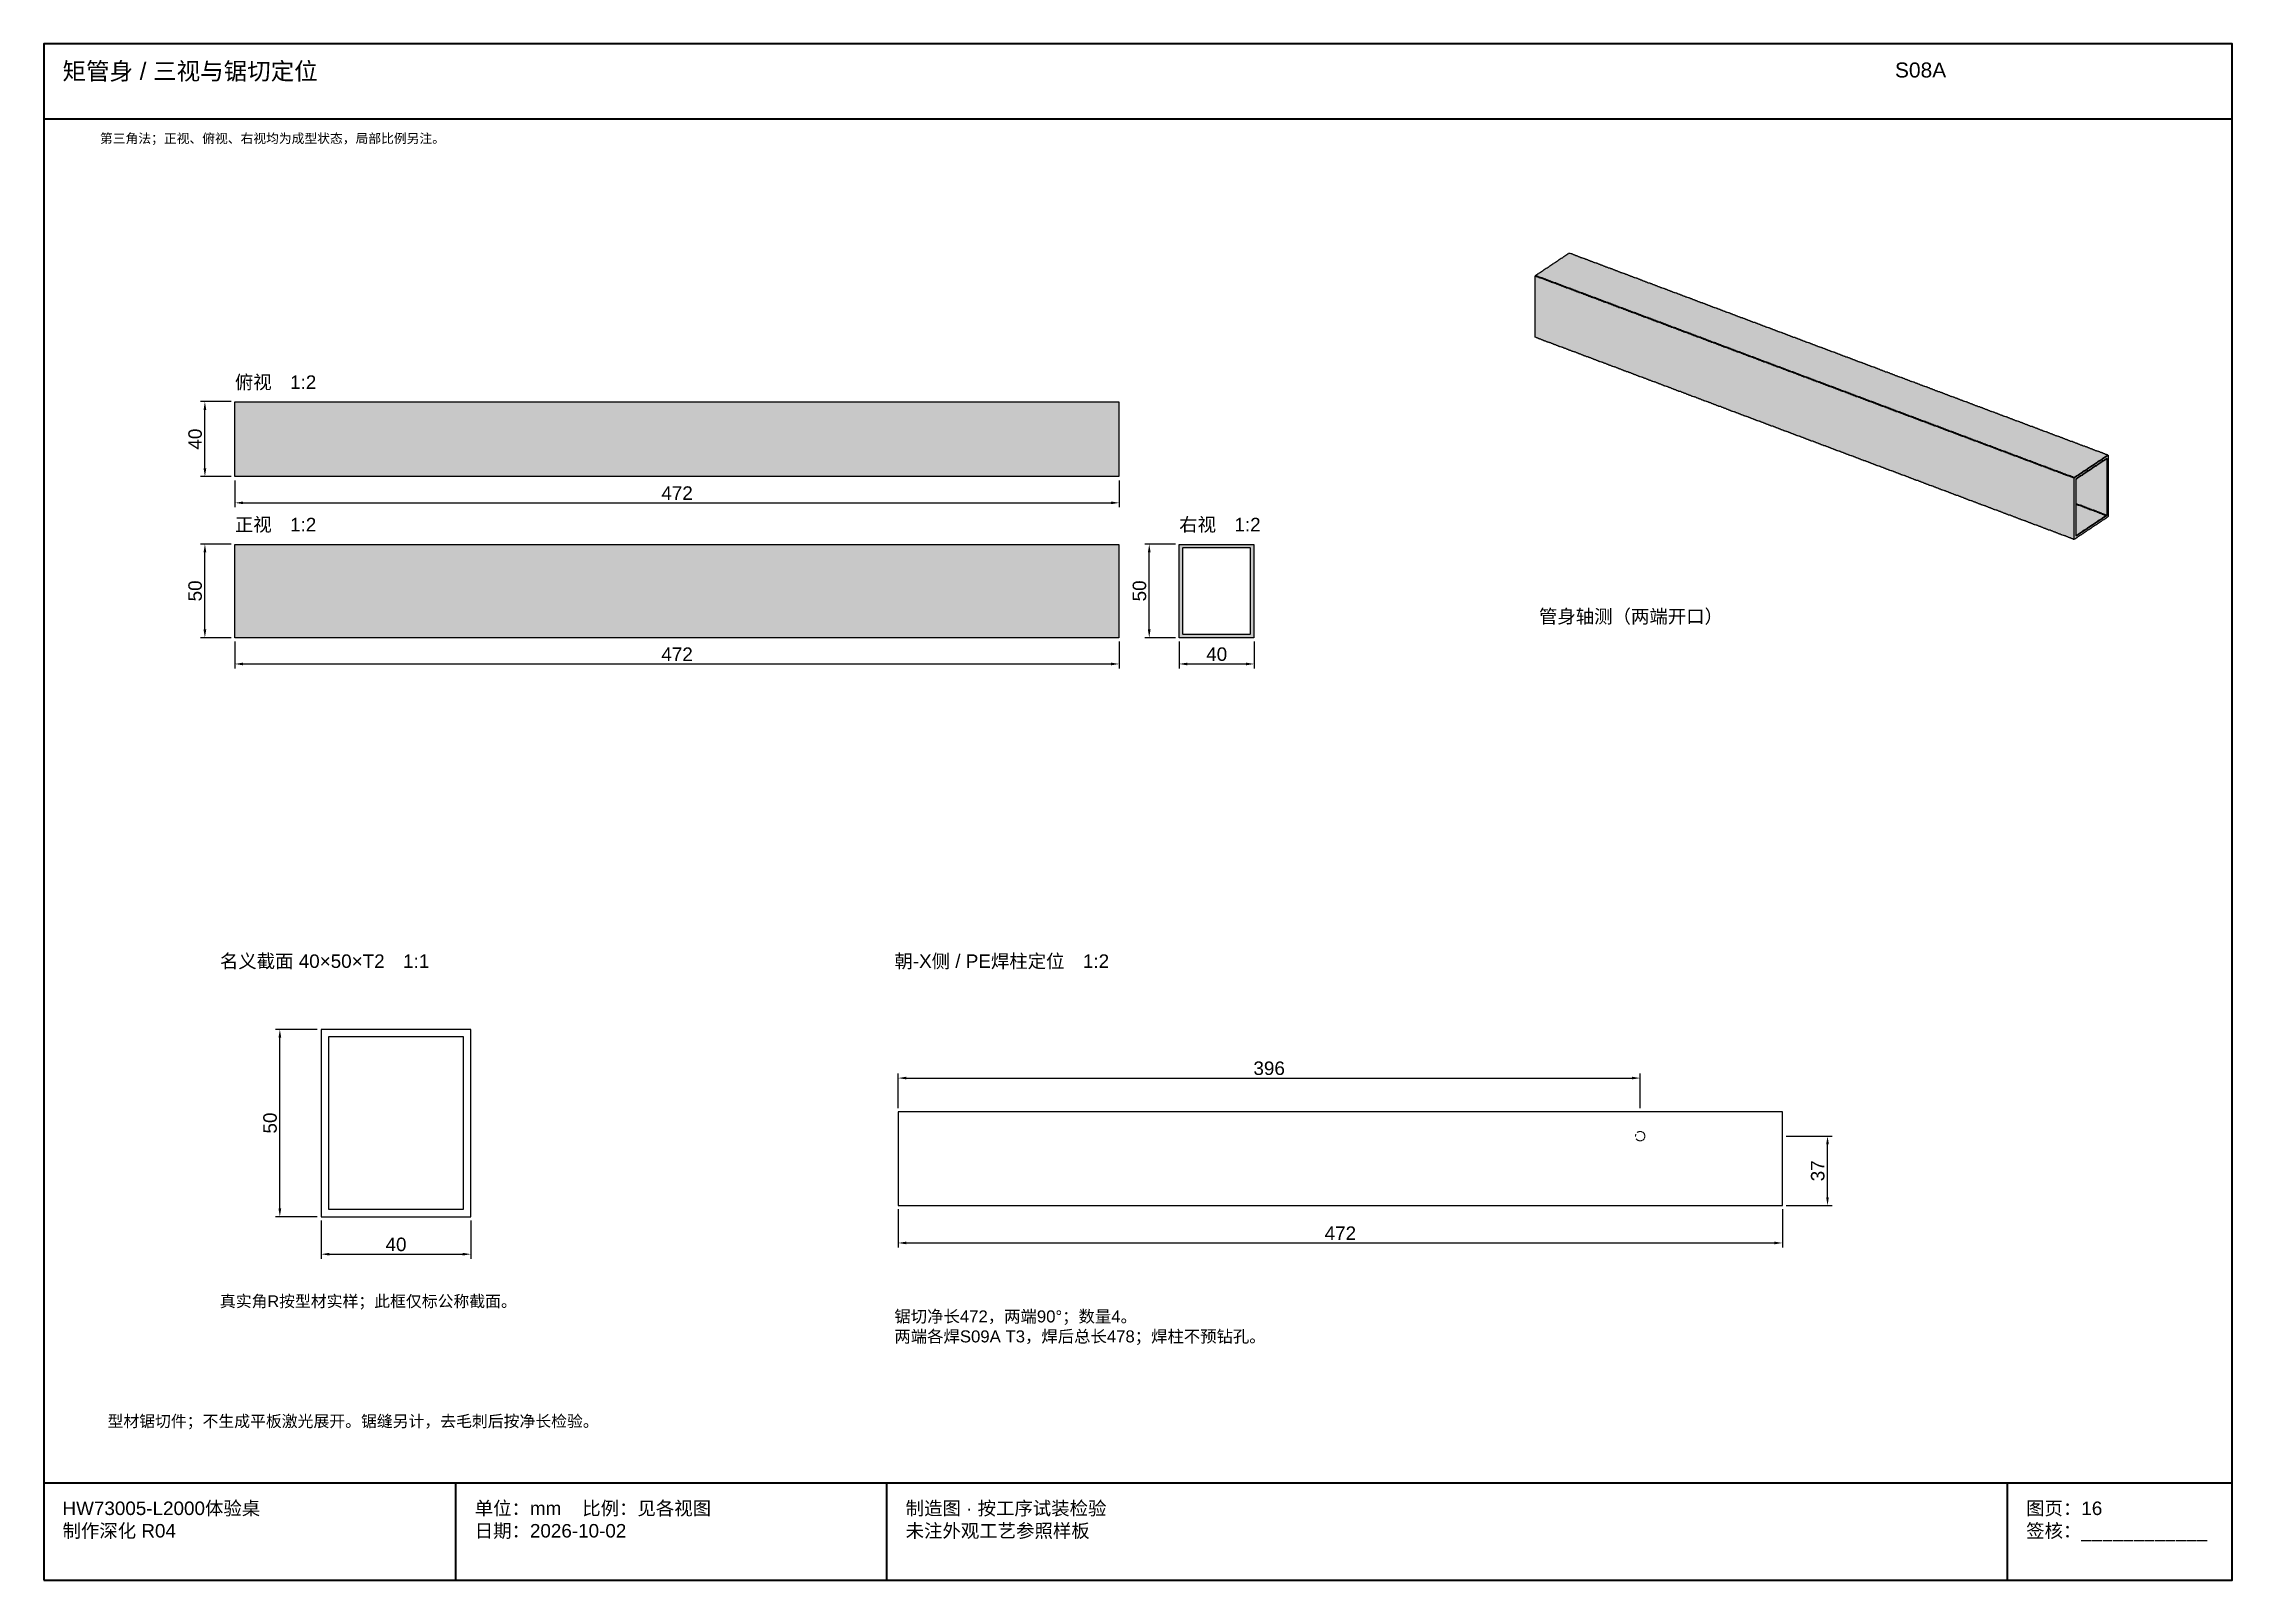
# Model space of a CAD drawing. Header units: millimetres. Extents: x 5 to 252589, y 5 to 415.
# Drawn here: x 180005 to 180589, y 5 to 415 of the extents above; entities that cross this region are included whole.
import ezdxf

# ---------------------------------------------------------------- set-up
doc = ezdxf.new("R2010")
doc.units = ezdxf.units.MM
doc.linetypes.add('CENTER', pattern=[5.08, 3.175, -0.635, 0.635, -0.635])
for name, color, linetype, lineweight in [('CENTER', 8, 'CENTER', 13), ('DIM', 7, 'Continuous', 13), ('FRAME', 7, 'Continuous', 35), ('HATCH', 8, 'Continuous', 9), ('NOTE', 7, 'Continuous', 18), ('OUTLINE', 7, 'Continuous', 25)]:
    doc.layers.add(name, color=color, linetype=linetype, lineweight=lineweight)
doc.styles.add('CN', font='Arial Unicode.ttf')
doc.dimstyles.new('V1', dxfattribs={"dimtxt": 3.6, "dimasz": 2.2, "dimexe": 1.2, "dimexo": 1, "dimgap": 0.8, "dimtad": 1, "dimdsep": 46, "dimtxsty": 'CN', "dimcen": 2.5, "dimclrd": 7, "dimclre": 7, "dimclrt": 7, "dimazin": 3, "dimtfac": 1, "dimtmove": 0, "dimatfit": 3})
doc.dimstyles.new('V2', dxfattribs={"dimtxt": 3.6, "dimasz": 2.2, "dimexe": 1.2, "dimexo": 1, "dimgap": 0.8, "dimtad": 1, "dimlfac": 2, "dimdsep": 46, "dimtxsty": 'CN', "dimcen": 2.5, "dimclrd": 7, "dimclre": 7, "dimclrt": 7, "dimazin": 3, "dimtfac": 1, "dimtmove": 0, "dimatfit": 3})

msp = doc.modelspace()

# ---------------------------------------------------------------- texts
at = {"layer": 'NOTE', "attachment_point": 1, "style": 'CN'}
for s, insert, char_height, width in [('矩管身 / 三视与锯切定位', (180010, 410), 4.6, 484), ('S08A', (180499, 410), 4, 90), ('第三角法；正视、俯视、右视均为成型状态，局部比例另注。', (180020, 391), 2.5, 360), ('俯视\u30001:2', (180056, 326.5), 3.6, 180), ('正视\u30001:2', (180056, 288.5), 3.6, 180), ('右视\u30001:2', (180308, 288.5), 3.6, 180), ('管身轴测（两端开口）', (180404, 264), 3.6, 180), ('名义截面 40×50×T2\u30001:1', (180052, 172), 3.6, 180), ('朝-X侧 / PE焊柱定位\u30001:2', (180232, 172), 3.6, 180), ('真实角R按型材实样；此框仅标公称截面。', (180052, 81), 3.1, 260), ('锯切净长472，两端90°；数量4。\\P两端各焊S09A T3，焊后总长478；焊柱不预钻孔。', (180232, 77), 3.2, 320), ('型材锯切件；不生成平板激光展开。锯缝另计，去毛刺后按净长检验。', (180022, 49), 3.1, 550), ('HW73005-L2000体验桌\\P制作深化 R04', (180010, 26), 3.6, 100), ('单位：mm    比例：见各视图\\P日期：2026-10-02', (180120, 26), 3.6, 105), ('制造图 · 按工序试装检验\\P未注外观工艺参照样板', (180235, 26), 3.6, 289), ('图页：16\\P签核：____________', (180534, 26), 3.6, 55)]:
    msp.add_mtext(s, dxfattribs=dict(at, insert=insert, char_height=char_height, width=width))

# ---------------------------------------------------------------- dimensions: what is measured, and where the dimension line sits
at = {"layer": 'DIM'}
for base, p1, p2, dimstyle in [((180048, 299.5), (180056, 299.5), (180056, 319.5), 'V2'), ((180048, 256.5), (180056, 256.5), (180056, 281.5), 'V2'), ((180300, 256.5), (180308, 256.5), (180308, 281.5), 'V2'), ((180068, 102), (180079, 102), (180079, 152), 'V1'), ((180481, 105), (180469, 105), (180469, 123.5), 'V2')]:
    msp.add_linear_dim(base=base, p1=p1, p2=p2, angle=90, dimstyle=dimstyle, dxfattribs=at).render()
for base, p1, p2, dimstyle in [((180056, 292.5), (180056, 299.5), (180292, 299.5), 'V2'), ((180056, 249.5), (180056, 256.5), (180292, 256.5), 'V2'), ((180308, 249.5), (180308, 256.5), (180328, 256.5), 'V2'), ((180233, 139), (180233, 130), (180431, 130), 'V2'), ((180079, 92), (180079, 102), (180119, 102), 'V1'), ((180233, 95), (180233, 105), (180469, 105), 'V2')]:
    msp.add_linear_dim(base=base, p1=p1, p2=p2, dimstyle=dimstyle, dxfattribs=at).render()

# ---------------------------------------------------------------- hatches: boundary and pattern name
at = {"layer": 'HATCH', "true_color": 0x46909b}
for points in [[(180555.83333, 305.25), (180555.75, 305.16667), (180555.66667, 305.16667), (180555.5, 305), (180555.41667, 305), (180555.25, 304.83333), (180555.16667, 304.83333), (180555, 304.66667), (180554.91667, 304.66667), (180554.75, 304.5), (180554.66667, 304.5), (180554.5, 304.33333), (180554.41667, 304.33333), (180554.25, 304.16667), (180554.16667, 304.16667), (180554, 304), (180553.91667, 304), (180553.75, 303.83333), (180553.66667, 303.83333), (180553.5, 303.66667), (180553.41667, 303.66667), (180553.25, 303.5), (180553.16667, 303.5), (180553, 303.33333), (180552.91667, 303.33333), (180552.75, 303.16667), (180552.66667, 303.16667), (180552.5, 303), (180552.41667, 303), (180552.25, 302.83333), (180552.16667, 302.83333), (180552, 302.66667), (180551.91667, 302.66667), (180551.75, 302.5), (180551.66667, 302.5), (180551.5, 302.33333), (180551.41667, 302.33333), (180551.25, 302.16667), (180551.16667, 302.16667), (180551, 302), (180550.91667, 302), (180550.75, 301.83333), (180550.66667, 301.83333), (180550.5, 301.66667), (180550.41667, 301.66667), (180550.25, 301.5), (180550.16667, 301.5), (180550, 301.33333), (180549.91667, 301.33333), (180549.75, 301.16667), (180549.66667, 301.16667), (180549.5, 301), (180549.41667, 301), (180549.25, 300.83333), (180549.16667, 300.83333), (180549, 300.66667), (180548.91667, 300.66667), (180548.75, 300.5), (180548.66667, 300.5), (180548.5, 300.33333), (180548.41667, 300.33333), (180548.25, 300.16667), (180548.16667, 300.16667), (180548, 300), (180547.91667, 300), (180547.75, 299.83333), (180547.66667, 299.83333), (180547.5, 299.66667), (180547.41667, 299.66667), (180547.25, 299.5), (180547.16667, 299.5), (180547, 299.33333), (180546.91667, 299.33333), (180546.83333, 299.25), (180546.66667, 299.25), (180546.41667, 299.41667), (180546.25, 299.41667), (180546.16667, 299.5), (180546, 299.5), (180545.75, 299.66667), (180545.58333, 299.66667), (180545.5, 299.75), (180545.33333, 299.75), (180545.08333, 299.91667), (180544.91667, 299.91667), (180544.83333, 300), (180544.66667, 300), (180544.41667, 300.16667), (180544.25, 300.16667), (180544.16667, 300.25), (180544, 300.25), (180543.75, 300.41667), (180543.58333, 300.41667), (180543.5, 300.5), (180543.33333, 300.5), (180543.08333, 300.66667), (180542.91667, 300.66667), (180542.83333, 300.75), (180542.66667, 300.75), (180542.41667, 300.91667), (180542.25, 300.91667), (180542.16667, 301), (180542, 301), (180541.75, 301.16667), (180541.58333, 301.16667), (180541.5, 301.25), (180541.33333, 301.25), (180541.08333, 301.41667), (180540.91667, 301.41667), (180540.83333, 301.5), (180540.66667, 301.5), (180540.41667, 301.66667), (180540.25, 301.66667), (180540.16667, 301.75), (180540, 301.75), (180539.75, 301.91667), (180539.58333, 301.91667), (180539.5, 302), (180539.33333, 302), (180539.08333, 302.16667), (180538.91667, 302.16667), (180538.83333, 302.25), (180538.66667, 302.25), (180538.41667, 302.41667), (180538.25, 302.41667), (180538.16667, 302.5), (180538, 302.5), (180537.75, 302.66667), (180537.58333, 302.66667), (180537.5, 302.75), (180537.33333, 302.75), (180537.08333, 302.91667), (180536.91667, 302.91667), (180536.83333, 303), (180536.66667, 303), (180536.41667, 303.16667), (180536.25, 303.16667), (180536.16667, 303.25), (180536, 303.25), (180535.75, 303.41667), (180535.58333, 303.41667), (180535.5, 303.5), (180535.33333, 303.5), (180535.08333, 303.66667), (180534.91667, 303.66667), (180534.83333, 303.75), (180534.66667, 303.75), (180534.41667, 303.91667), (180534.25, 303.91667), (180534.16667, 304), (180534, 304), (180533.75, 304.16667), (180533.58333, 304.16667), (180533.5, 304.25), (180533.33333, 304.25), (180533.08333, 304.41667), (180532.91667, 304.41667), (180532.83333, 304.5), (180532.66667, 304.5), (180532.41667, 304.66667), (180532.25, 304.66667), (180532.16667, 304.75), (180532, 304.75), (180531.75, 304.91667), (180531.58333, 304.91667), (180531.5, 305), (180531.33333, 305), (180531.08333, 305.16667), (180530.91667, 305.16667), (180530.83333, 305.25), (180530.66667, 305.25), (180530.41667, 305.41667), (180530.25, 305.41667), (180530.16667, 305.5), (180530, 305.5), (180529.75, 305.66667), (180529.58333, 305.66667), (180529.5, 305.75), (180529.33333, 305.75), (180529.08333, 305.91667), (180528.91667, 305.91667), (180528.83333, 306), (180528.66667, 306), (180528.41667, 306.16667), (180528.25, 306.16667), (180528.16667, 306.25), (180528, 306.25), (180527.75, 306.41667), (180527.58333, 306.41667), (180527.5, 306.5), (180527.33333, 306.5), (180527.08333, 306.66667), (180526.91667, 306.66667), (180526.83333, 306.75), (180526.66667, 306.75), (180526.41667, 306.91667), (180526.25, 306.91667), (180526.16667, 307), (180526, 307), (180525.75, 307.16667), (180525.58333, 307.16667), (180525.5, 307.25), (180525.33333, 307.25), (180525.08333, 307.41667), (180524.91667, 307.41667), (180524.83333, 307.5), (180524.66667, 307.5), (180524.41667, 307.66667), (180524.25, 307.66667), (180524.16667, 307.75), (180524, 307.75), (180523.75, 307.91667), (180523.58333, 307.91667), (180523.5, 308), (180523.33333, 308), (180523.08333, 308.16667), (180522.91667, 308.16667), (180522.83333, 308.25), (180522.66667, 308.25), (180522.41667, 308.41667), (180522.25, 308.41667), (180522.16667, 308.5), (180522, 308.5), (180521.75, 308.66667), (180521.58333, 308.66667), (180521.5, 308.75), (180521.33333, 308.75), (180521.08333, 308.91667), (180520.91667, 308.91667), (180520.83333, 309), (180520.66667, 309), (180520.41667, 309.16667), (180520.25, 309.16667), (180520.16667, 309.25), (180520, 309.25), (180519.75, 309.41667), (180519.58333, 309.41667), (180519.5, 309.5), (180519.33333, 309.5), (180519.08333, 309.66667), (180518.91667, 309.66667), (180518.83333, 309.75), (180518.66667, 309.75), (180518.41667, 309.91667), (180518.25, 309.91667), (180518.16667, 310), (180518, 310), (180517.75, 310.16667), (180517.58333, 310.16667), (180517.5, 310.25), (180517.33333, 310.25), (180517.08333, 310.41667), (180516.91667, 310.41667), (180516.83333, 310.5), (180516.66667, 310.5), (180516.41667, 310.66667), (180516.25, 310.66667), (180516.16667, 310.75), (180516, 310.75), (180515.75, 310.91667), (180515.58333, 310.91667), (180515.5, 311), (180515.33333, 311), (180515.08333, 311.16667), (180514.91667, 311.16667), (180514.83333, 311.25), (180514.66667, 311.25), (180514.41667, 311.41667), (180514.25, 311.41667), (180514.16667, 311.5), (180514, 311.5), (180513.75, 311.66667), (180513.58333, 311.66667), (180513.5, 311.75), (180513.33333, 311.75), (180513.08333, 311.91667), (180512.91667, 311.91667), (180512.83333, 312), (180512.66667, 312), (180512.41667, 312.16667), (180512.25, 312.16667), (180512.16667, 312.25), (180512, 312.25), (180511.75, 312.41667), (180511.58333, 312.41667), (180511.5, 312.5), (180511.33333, 312.5), (180511.08333, 312.66667), (180510.91667, 312.66667), (180510.83333, 312.75), (180510.66667, 312.75), (180510.41667, 312.91667), (180510.25, 312.91667), (180510.16667, 313), (180510, 313), (180509.75, 313.16667), (180509.58333, 313.16667), (180509.5, 313.25), (180509.33333, 313.25), (180509.08333, 313.41667), (180508.91667, 313.41667), (180508.83333, 313.5), (180508.66667, 313.5), (180508.41667, 313.66667), (180508.25, 313.66667), (180508.16667, 313.75), (180508, 313.75), (180507.75, 313.91667), (180507.58333, 313.91667), (180507.5, 314), (180507.33333, 314), (180507.08333, 314.16667), (180506.91667, 314.16667), (180506.83333, 314.25), (180506.66667, 314.25), (180506.41667, 314.41667), (180506.25, 314.41667), (180506.16667, 314.5), (180506, 314.5), (180505.75, 314.66667), (180505.58333, 314.66667), (180505.5, 314.75), (180505.33333, 314.75), (180505.08333, 314.91667), (180504.91667, 314.91667), (180504.83333, 315), (180504.66667, 315), (180504.41667, 315.16667), (180504.25, 315.16667), (180504.16667, 315.25), (180504, 315.25), (180503.75, 315.41667), (180503.58333, 315.41667), (180503.5, 315.5), (180503.33333, 315.5), (180503.08333, 315.66667), (180502.91667, 315.66667), (180502.83333, 315.75), (180502.66667, 315.75), (180502.41667, 315.91667), (180502.25, 315.91667), (180502.16667, 316), (180502, 316), (180501.75, 316.16667), (180501.58333, 316.16667), (180501.5, 316.25), (180501.33333, 316.25), (180501.08333, 316.41667), (180500.91667, 316.41667), (180500.83333, 316.5), (180500.66667, 316.5), (180500.41667, 316.66667), (180500.25, 316.66667), (180500.16667, 316.75), (180500, 316.75), (180499.75, 316.91667), (180499.58333, 316.91667), (180499.5, 317), (180499.33333, 317), (180499.08333, 317.16667), (180498.91667, 317.16667), (180498.83333, 317.25), (180498.66667, 317.25), (180498.41667, 317.41667), (180498.25, 317.41667), (180498.16667, 317.5), (180498, 317.5), (180497.75, 317.66667), (180497.58333, 317.66667), (180497.5, 317.75), (180497.33333, 317.75), (180497.08333, 317.91667), (180496.91667, 317.91667), (180496.83333, 318), (180496.66667, 318), (180496.41667, 318.16667), (180496.25, 318.16667), (180496.16667, 318.25), (180496, 318.25), (180495.75, 318.41667), (180495.58333, 318.41667), (180495.5, 318.5), (180495.33333, 318.5), (180495.08333, 318.66667), (180494.91667, 318.66667), (180494.83333, 318.75), (180494.66667, 318.75), (180494.41667, 318.91667), (180494.25, 318.91667), (180494.16667, 319), (180494, 319), (180493.75, 319.16667), (180493.58333, 319.16667), (180493.5, 319.25), (180493.33333, 319.25), (180493.08333, 319.41667), (180492.91667, 319.41667), (180492.83333, 319.5), (180492.66667, 319.5), (180492.41667, 319.66667), (180492.25, 319.66667), (180492.16667, 319.75), (180492, 319.75), (180491.75, 319.91667), (180491.58333, 319.91667), (180491.5, 320), (180491.33333, 320), (180491.08333, 320.16667), (180490.91667, 320.16667), (180490.83333, 320.25), (180490.66667, 320.25), (180490.41667, 320.41667), (180490.25, 320.41667), (180490.16667, 320.5), (180490, 320.5), (180489.75, 320.66667), (180489.58333, 320.66667), (180489.5, 320.75), (180489.33333, 320.75), (180489.08333, 320.91667), (180488.91667, 320.91667), (180488.83333, 321), (180488.66667, 321), (180488.41667, 321.16667), (180488.25, 321.16667), (180488.16667, 321.25), (180488, 321.25), (180487.75, 321.41667), (180487.58333, 321.41667), (180487.5, 321.5), (180487.33333, 321.5), (180487.08333, 321.66667), (180486.91667, 321.66667), (180486.83333, 321.75), (180486.66667, 321.75), (180486.41667, 321.91667), (180486.25, 321.91667), (180486.16667, 322), (180486, 322), (180485.75, 322.16667), (180485.58333, 322.16667), (180485.5, 322.25), (180485.33333, 322.25), (180485.08333, 322.41667), (180484.91667, 322.41667), (180484.83333, 322.5), (180484.66667, 322.5), (180484.41667, 322.66667), (180484.25, 322.66667), (180484.16667, 322.75), (180484, 322.75), (180483.75, 322.91667), (180483.58333, 322.91667), (180483.5, 323), (180483.33333, 323), (180483.08333, 323.16667), (180482.91667, 323.16667), (180482.83333, 323.25), (180482.66667, 323.25), (180482.41667, 323.41667), (180482.25, 323.41667), (180482.16667, 323.5), (180482, 323.5), (180481.75, 323.66667), (180481.58333, 323.66667), (180481.5, 323.75), (180481.33333, 323.75), (180481.08333, 323.91667), (180480.91667, 323.91667), (180480.83333, 324), (180480.66667, 324), (180480.41667, 324.16667), (180480.25, 324.16667), (180480.16667, 324.25), (180480, 324.25), (180479.75, 324.41667), (180479.58333, 324.41667), (180479.5, 324.5), (180479.33333, 324.5), (180479.08333, 324.66667), (180478.91667, 324.66667), (180478.83333, 324.75), (180478.66667, 324.75), (180478.41667, 324.91667), (180478.25, 324.91667), (180478.16667, 325), (180478, 325), (180477.75, 325.16667), (180477.58333, 325.16667), (180477.5, 325.25), (180477.33333, 325.25), (180477.08333, 325.41667), (180476.91667, 325.41667), (180476.83333, 325.5), (180476.66667, 325.5), (180476.41667, 325.66667), (180476.25, 325.66667), (180476.16667, 325.75), (180476, 325.75), (180475.75, 325.91667), (180475.58333, 325.91667), (180475.5, 326), (180475.33333, 326), (180475.08333, 326.16667), (180474.91667, 326.16667), (180474.83333, 326.25), (180474.66667, 326.25), (180474.41667, 326.41667), (180474.25, 326.41667), (180474.16667, 326.5), (180474, 326.5), (180473.75, 326.66667), (180473.58333, 326.66667), (180473.5, 326.75), (180473.33333, 326.75), (180473.08333, 326.91667), (180472.91667, 326.91667), (180472.83333, 327), (180472.66667, 327), (180472.41667, 327.16667), (180472.25, 327.16667), (180472.16667, 327.25), (180472, 327.25), (180471.75, 327.41667), (180471.58333, 327.41667), (180471.5, 327.5), (180471.33333, 327.5), (180471.08333, 327.66667), (180470.91667, 327.66667), (180470.83333, 327.75), (180470.66667, 327.75), (180470.41667, 327.91667), (180470.25, 327.91667), (180470.16667, 328), (180470, 328), (180469.75, 328.16667), (180469.58333, 328.16667), (180469.5, 328.25), (180469.33333, 328.25), (180469.08333, 328.41667), (180468.91667, 328.41667), (180468.83333, 328.5), (180468.66667, 328.5), (180468.41667, 328.66667), (180468.25, 328.66667), (180468.16667, 328.75), (180468, 328.75), (180467.75, 328.91667), (180467.58333, 328.91667), (180467.5, 329), (180467.33333, 329), (180467.08333, 329.16667), (180466.91667, 329.16667), (180466.83333, 329.25), (180466.66667, 329.25), (180466.41667, 329.41667), (180466.25, 329.41667), (180466.16667, 329.5), (180466, 329.5), (180465.75, 329.66667), (180465.58333, 329.66667), (180465.5, 329.75), (180465.33333, 329.75), (180465.08333, 329.91667), (180464.91667, 329.91667), (180464.83333, 330), (180464.66667, 330), (180464.41667, 330.16667), (180464.25, 330.16667), (180464.16667, 330.25), (180464, 330.25), (180463.75, 330.41667), (180463.58333, 330.41667), (180463.5, 330.5), (180463.33333, 330.5), (180463.08333, 330.66667), (180462.91667, 330.66667), (180462.83333, 330.75), (180462.66667, 330.75), (180462.41667, 330.91667), (180462.25, 330.91667), (180462.16667, 331), (180462, 331), (180461.75, 331.16667), (180461.58333, 331.16667), (180461.5, 331.25), (180461.33333, 331.25), (180461.08333, 331.41667), (180460.91667, 331.41667), (180460.83333, 331.5), (180460.66667, 331.5), (180460.41667, 331.66667), (180460.25, 331.66667), (180460.16667, 331.75), (180460, 331.75), (180459.75, 331.91667), (180459.58333, 331.91667), (180459.5, 332), (180459.33333, 332), (180459.08333, 332.16667), (180458.91667, 332.16667), (180458.83333, 332.25), (180458.66667, 332.25), (180458.41667, 332.41667), (180458.25, 332.41667), (180458.16667, 332.5), (180458, 332.5), (180457.75, 332.66667), (180457.58333, 332.66667), (180457.5, 332.75), (180457.33333, 332.75), (180457.08333, 332.91667), (180456.91667, 332.91667), (180456.83333, 333), (180456.66667, 333), (180456.41667, 333.16667), (180456.25, 333.16667), (180456.16667, 333.25), (180456, 333.25), (180455.75, 333.41667), (180455.58333, 333.41667), (180455.5, 333.5), (180455.33333, 333.5), (180455.08333, 333.66667), (180454.91667, 333.66667), (180454.83333, 333.75), (180454.66667, 333.75), (180454.41667, 333.91667), (180454.25, 333.91667), (180454.16667, 334), (180454, 334), (180453.75, 334.16667), (180453.58333, 334.16667), (180453.5, 334.25), (180453.33333, 334.25), (180453.08333, 334.41667), (180452.91667, 334.41667), (180452.83333, 334.5), (180452.66667, 334.5), (180452.41667, 334.66667), (180452.25, 334.66667), (180452.16667, 334.75), (180452, 334.75), (180451.75, 334.91667), (180451.58333, 334.91667), (180451.5, 335), (180451.33333, 335), (180451.08333, 335.16667), (180450.91667, 335.16667), (180450.83333, 335.25), (180450.66667, 335.25), (180450.41667, 335.41667), (180450.25, 335.41667), (180450.16667, 335.5), (180450, 335.5), (180449.75, 335.66667), (180449.58333, 335.66667), (180449.5, 335.75), (180449.33333, 335.75), (180449.08333, 335.91667), (180448.91667, 335.91667), (180448.83333, 336), (180448.66667, 336), (180448.41667, 336.16667), (180448.25, 336.16667), (180448.16667, 336.25), (180448, 336.25), (180447.75, 336.41667), (180447.58333, 336.41667), (180447.5, 336.5), (180447.33333, 336.5), (180447.08333, 336.66667), (180446.91667, 336.66667), (180446.83333, 336.75), (180446.66667, 336.75), (180446.41667, 336.91667), (180446.25, 336.91667), (180446.16667, 337), (180446, 337), (180445.75, 337.16667), (180445.58333, 337.16667), (180445.5, 337.25), (180445.33333, 337.25), (180445.08333, 337.41667), (180444.91667, 337.41667), (180444.83333, 337.5), (180444.66667, 337.5), (180444.41667, 337.66667), (180444.25, 337.66667), (180444.16667, 337.75), (180444, 337.75), (180443.75, 337.91667), (180443.58333, 337.91667), (180443.5, 338), (180443.33333, 338), (180443.08333, 338.16667), (180442.91667, 338.16667), (180442.83333, 338.25), (180442.66667, 338.25), (180442.41667, 338.41667), (180442.25, 338.41667), (180442.16667, 338.5), (180442, 338.5), (180441.75, 338.66667), (180441.58333, 338.66667), (180441.5, 338.75), (180441.33333, 338.75), (180441.08333, 338.91667), (180440.91667, 338.91667), (180440.83333, 339), (180440.66667, 339), (180440.41667, 339.16667), (180440.25, 339.16667), (180440.16667, 339.25), (180440, 339.25), (180439.75, 339.41667), (180439.58333, 339.41667), (180439.5, 339.5), (180439.33333, 339.5), (180439.08333, 339.66667), (180438.91667, 339.66667), (180438.83333, 339.75), (180438.66667, 339.75), (180438.41667, 339.91667), (180438.25, 339.91667), (180438.16667, 340), (180438, 340), (180437.75, 340.16667), (180437.58333, 340.16667), (180437.5, 340.25), (180437.33333, 340.25), (180437.08333, 340.41667), (180436.91667, 340.41667), (180436.83333, 340.5), (180436.66667, 340.5), (180436.41667, 340.66667), (180436.25, 340.66667), (180436.16667, 340.75), (180436, 340.75), (180435.75, 340.91667), (180435.58333, 340.91667), (180435.5, 341), (180435.33333, 341), (180435.08333, 341.16667), (180434.91667, 341.16667), (180434.83333, 341.25), (180434.66667, 341.25), (180434.41667, 341.41667), (180434.25, 341.41667), (180434.16667, 341.5), (180434, 341.5), (180433.75, 341.66667), (180433.58333, 341.66667), (180433.5, 341.75), (180433.33333, 341.75), (180433.08333, 341.91667), (180432.91667, 341.91667), (180432.83333, 342), (180432.66667, 342), (180432.41667, 342.16667), (180432.25, 342.16667), (180432.16667, 342.25), (180432, 342.25), (180431.75, 342.41667), (180431.58333, 342.41667), (180431.5, 342.5), (180431.33333, 342.5), (180431.08333, 342.66667), (180430.91667, 342.66667), (180430.83333, 342.75), (180430.66667, 342.75), (180430.41667, 342.91667), (180430.25, 342.91667), (180430.16667, 343), (180430, 343), (180429.75, 343.16667), (180429.58333, 343.16667), (180429.5, 343.25), (180429.33333, 343.25), (180429.08333, 343.41667), (180428.91667, 343.41667), (180428.83333, 343.5), (180428.66667, 343.5), (180428.41667, 343.66667), (180428.25, 343.66667), (180428.16667, 343.75), (180428, 343.75), (180427.75, 343.91667), (180427.58333, 343.91667), (180427.5, 344), (180427.33333, 344), (180427.08333, 344.16667), (180426.91667, 344.16667), (180426.83333, 344.25), (180426.66667, 344.25), (180426.41667, 344.41667), (180426.25, 344.41667), (180426.16667, 344.5), (180426, 344.5), (180425.75, 344.66667), (180425.58333, 344.66667), (180425.5, 344.75), (180425.33333, 344.75), (180425.08333, 344.91667), (180424.91667, 344.91667), (180424.83333, 345), (180424.66667, 345), (180424.41667, 345.16667), (180424.25, 345.16667), (180424.16667, 345.25), (180424, 345.25), (180423.75, 345.41667), (180423.58333, 345.41667), (180423.5, 345.5), (180423.33333, 345.5), (180423.08333, 345.66667), (180422.91667, 345.66667), (180422.83333, 345.75), (180422.66667, 345.75), (180422.41667, 345.91667), (180422.25, 345.91667), (180422.16667, 346), (180422, 346), (180421.75, 346.16667), (180421.58333, 346.16667), (180421.5, 346.25), (180421.33333, 346.25), (180421.08333, 346.41667), (180420.91667, 346.41667), (180420.83333, 346.5), (180420.66667, 346.5), (180420.41667, 346.66667), (180420.25, 346.66667), (180420.16667, 346.75), (180420, 346.75), (180419.75, 346.91667), (180419.58333, 346.91667), (180419.5, 347), (180419.33333, 347), (180419.08333, 347.16667), (180418.91667, 347.16667), (180418.83333, 347.25), (180418.66667, 347.25), (180418.41667, 347.41667), (180418.25, 347.41667), (180418.16667, 347.5), (180418, 347.5), (180417.75, 347.66667), (180417.58333, 347.66667), (180417.5, 347.75), (180417.33333, 347.75), (180417.08333, 347.91667), (180416.91667, 347.91667), (180416.83333, 348), (180416.66667, 348), (180416.41667, 348.16667), (180416.25, 348.16667), (180416.16667, 348.25), (180416, 348.25), (180415.75, 348.41667), (180415.58333, 348.41667), (180415.5, 348.5), (180415.33333, 348.5), (180415.08333, 348.66667), (180414.91667, 348.66667), (180414.83333, 348.75), (180414.66667, 348.75), (180414.41667, 348.91667), (180414.25, 348.91667), (180414.16667, 349), (180414, 349), (180413.75, 349.16667), (180413.58333, 349.16667), (180413.5, 349.25), (180413.33333, 349.25), (180413.08333, 349.41667), (180412.91667, 349.41667), (180412.83333, 349.5), (180412.66667, 349.5), (180412.41667, 349.66667), (180412.25, 349.66667), (180412.16667, 349.75), (180412, 349.75), (180411.75, 349.91667), (180411.58333, 349.91667), (180411.5, 350), (180411.33333, 350), (180411.08333, 350.16667), (180410.91667, 350.16667), (180410.83333, 350.25), (180410.66667, 350.25), (180410.41667, 350.41667), (180410.25, 350.41667), (180410.16667, 350.5), (180410, 350.5), (180409.75, 350.66667), (180409.58333, 350.66667), (180409.5, 350.75), (180409.33333, 350.75), (180409.08333, 350.91667), (180408.91667, 350.91667), (180408.83333, 351), (180408.66667, 351), (180408.41667, 351.16667), (180408.25, 351.16667), (180408.16667, 351.25), (180408, 351.25), (180407.75, 351.41667), (180407.58333, 351.41667), (180407.5, 351.5), (180407.33333, 351.5), (180407.08333, 351.66667), (180406.91667, 351.66667), (180406.83333, 351.75), (180406.66667, 351.75), (180406.41667, 351.91667), (180406.25, 351.91667), (180406.16667, 352), (180406, 352), (180405.75, 352.16667), (180405.58333, 352.16667), (180405.5, 352.25), (180405.33333, 352.25), (180405.08333, 352.41667), (180404.91667, 352.41667), (180404.83333, 352.5), (180404.66667, 352.5), (180404.41667, 352.66667), (180404.25, 352.66667), (180404.16667, 352.75), (180404, 352.75), (180403.75, 352.91667), (180403.58333, 352.91667), (180403.5, 353), (180403.33333, 353), (180403.08333, 353.16667), (180403.16667, 353.25), (180403.25, 353.25), (180403.41667, 353.41667), (180403.5, 353.41667), (180403.66667, 353.58333), (180403.75, 353.58333), (180403.91667, 353.75), (180404, 353.75), (180404.16667, 353.91667), (180404.25, 353.91667), (180404.41667, 354.08333), (180404.5, 354.08333), (180404.66667, 354.25), (180404.75, 354.25), (180404.91667, 354.41667), (180405, 354.41667), (180405.16667, 354.58333), (180405.25, 354.58333), (180405.41667, 354.75), (180405.5, 354.75), (180405.66667, 354.91667), (180405.75, 354.91667), (180405.91667, 355.08333), (180406, 355.08333), (180406.16667, 355.25), (180406.25, 355.25), (180406.41667, 355.41667), (180406.5, 355.41667), (180406.66667, 355.58333), (180406.75, 355.58333), (180406.91667, 355.75), (180407, 355.75), (180407.16667, 355.91667), (180407.25, 355.91667), (180407.41667, 356.08333), (180407.5, 356.08333), (180407.66667, 356.25), (180407.75, 356.25), (180407.91667, 356.41667), (180408, 356.41667), (180408.16667, 356.58333), (180408.25, 356.58333), (180408.41667, 356.75), (180408.5, 356.75), (180408.66667, 356.91667), (180408.75, 356.91667), (180408.91667, 357.08333), (180409, 357.08333), (180409.16667, 357.25), (180409.25, 357.25), (180409.41667, 357.41667), (180409.5, 357.41667), (180409.66667, 357.58333), (180409.75, 357.58333), (180409.91667, 357.75), (180410, 357.75), (180410.16667, 357.91667), (180410.25, 357.91667), (180410.41667, 358.08333), (180410.5, 358.08333), (180410.66667, 358.25), (180410.75, 358.25), (180410.91667, 358.41667), (180411, 358.41667), (180411.16667, 358.58333), (180411.25, 358.58333), (180411.41667, 358.75), (180411.5, 358.75), (180411.66667, 358.91667), (180411.75, 358.91667), (180411.91667, 359.08333), (180412, 359.08333), (180412.08333, 359.16667), (180412.25, 359.16667), (180412.5, 359), (180412.66667, 359), (180412.75, 358.91667), (180412.91667, 358.91667), (180413.16667, 358.75), (180413.33333, 358.75), (180413.41667, 358.66667), (180413.58333, 358.66667), (180413.83333, 358.5), (180414, 358.5), (180414.08333, 358.41667), (180414.25, 358.41667), (180414.5, 358.25), (180414.66667, 358.25), (180414.75, 358.16667), (180414.91667, 358.16667), (180415.16667, 358), (180415.33333, 358), (180415.41667, 357.91667), (180415.58333, 357.91667), (180415.83333, 357.75), (180416, 357.75), (180416.08333, 357.66667), (180416.25, 357.66667), (180416.5, 357.5), (180416.66667, 357.5), (180416.75, 357.41667), (180416.91667, 357.41667), (180417.16667, 357.25), (180417.33333, 357.25), (180417.41667, 357.16667), (180417.58333, 357.16667), (180417.83333, 357), (180418, 357), (180418.08333, 356.91667), (180418.25, 356.91667), (180418.5, 356.75), (180418.66667, 356.75), (180418.75, 356.66667), (180418.91667, 356.66667), (180419.16667, 356.5), (180419.33333, 356.5), (180419.41667, 356.41667), (180419.58333, 356.41667), (180419.83333, 356.25), (180420, 356.25), (180420.08333, 356.16667), (180420.25, 356.16667), (180420.5, 356), (180420.66667, 356), (180420.75, 355.91667), (180420.91667, 355.91667), (180421.16667, 355.75), (180421.33333, 355.75), (180421.41667, 355.66667), (180421.58333, 355.66667), (180421.83333, 355.5), (180422, 355.5), (180422.08333, 355.41667), (180422.25, 355.41667), (180422.5, 355.25), (180422.66667, 355.25), (180422.75, 355.16667), (180422.91667, 355.16667), (180423.16667, 355), (180423.33333, 355), (180423.41667, 354.91667), (180423.58333, 354.91667), (180423.83333, 354.75), (180424, 354.75), (180424.08333, 354.66667), (180424.25, 354.66667), (180424.5, 354.5), (180424.66667, 354.5), (180424.75, 354.41667), (180424.91667, 354.41667), (180425.16667, 354.25), (180425.33333, 354.25), (180425.41667, 354.16667), (180425.58333, 354.16667), (180425.83333, 354), (180426, 354), (180426.08333, 353.91667), (180426.25, 353.91667), (180426.5, 353.75), (180426.66667, 353.75), (180426.75, 353.66667), (180426.91667, 353.66667), (180427.16667, 353.5), (180427.33333, 353.5), (180427.41667, 353.41667), (180427.58333, 353.41667), (180427.83333, 353.25), (180428, 353.25), (180428.08333, 353.16667), (180428.25, 353.16667), (180428.5, 353), (180428.66667, 353), (180428.75, 352.91667), (180428.91667, 352.91667), (180429.16667, 352.75), (180429.33333, 352.75), (180429.41667, 352.66667), (180429.58333, 352.66667), (180429.83333, 352.5), (180430, 352.5), (180430.08333, 352.41667), (180430.25, 352.41667), (180430.5, 352.25), (180430.66667, 352.25), (180430.75, 352.16667), (180430.91667, 352.16667), (180431.16667, 352), (180431.33333, 352), (180431.41667, 351.91667), (180431.58333, 351.91667), (180431.83333, 351.75), (180432, 351.75), (180432.08333, 351.66667), (180432.25, 351.66667), (180432.5, 351.5), (180432.66667, 351.5), (180432.75, 351.41667), (180432.91667, 351.41667), (180433.16667, 351.25), (180433.33333, 351.25), (180433.41667, 351.16667), (180433.58333, 351.16667), (180433.83333, 351), (180434, 351), (180434.08333, 350.91667), (180434.25, 350.91667), (180434.5, 350.75), (180434.66667, 350.75), (180434.75, 350.66667), (180434.91667, 350.66667), (180435.16667, 350.5), (180435.33333, 350.5), (180435.41667, 350.41667), (180435.58333, 350.41667), (180435.83333, 350.25), (180436, 350.25), (180436.08333, 350.16667), (180436.25, 350.16667), (180436.5, 350), (180436.66667, 350), (180436.75, 349.91667), (180436.91667, 349.91667), (180437.16667, 349.75), (180437.33333, 349.75), (180437.41667, 349.66667), (180437.58333, 349.66667), (180437.83333, 349.5), (180438, 349.5), (180438.08333, 349.41667), (180438.25, 349.41667), (180438.5, 349.25), (180438.66667, 349.25), (180438.75, 349.16667), (180438.91667, 349.16667), (180439.16667, 349), (180439.33333, 349), (180439.41667, 348.91667), (180439.58333, 348.91667), (180439.83333, 348.75), (180440, 348.75), (180440.08333, 348.66667), (180440.25, 348.66667), (180440.5, 348.5), (180440.66667, 348.5), (180440.75, 348.41667), (180440.91667, 348.41667), (180441.16667, 348.25), (180441.33333, 348.25), (180441.41667, 348.16667), (180441.58333, 348.16667), (180441.83333, 348), (180442, 348), (180442.08333, 347.91667), (180442.25, 347.91667), (180442.5, 347.75), (180442.66667, 347.75), (180442.75, 347.66667), (180442.91667, 347.66667), (180443.16667, 347.5), (180443.33333, 347.5), (180443.41667, 347.41667), (180443.58333, 347.41667), (180443.83333, 347.25), (180444, 347.25), (180444.08333, 347.16667), (180444.25, 347.16667), (180444.5, 347), (180444.66667, 347), (180444.75, 346.91667), (180444.91667, 346.91667), (180445.16667, 346.75), (180445.33333, 346.75), (180445.41667, 346.66667), (180445.58333, 346.66667), (180445.83333, 346.5), (180446, 346.5), (180446.08333, 346.41667), (180446.25, 346.41667), (180446.5, 346.25), (180446.66667, 346.25), (180446.75, 346.16667), (180446.91667, 346.16667), (180447.16667, 346), (180447.33333, 346), (180447.41667, 345.91667), (180447.58333, 345.91667), (180447.83333, 345.75), (180448, 345.75), (180448.08333, 345.66667), (180448.25, 345.66667), (180448.5, 345.5), (180448.66667, 345.5), (180448.75, 345.41667), (180448.91667, 345.41667), (180449.16667, 345.25), (180449.33333, 345.25), (180449.41667, 345.16667), (180449.58333, 345.16667), (180449.83333, 345), (180450, 345), (180450.08333, 344.91667), (180450.25, 344.91667), (180450.5, 344.75), (180450.66667, 344.75), (180450.75, 344.66667), (180450.91667, 344.66667), (180451.16667, 344.5), (180451.33333, 344.5), (180451.41667, 344.41667), (180451.58333, 344.41667), (180451.83333, 344.25), (180452, 344.25), (180452.08333, 344.16667), (180452.25, 344.16667), (180452.5, 344), (180452.66667, 344), (180452.75, 343.91667), (180452.91667, 343.91667), (180453.16667, 343.75), (180453.33333, 343.75), (180453.41667, 343.66667), (180453.58333, 343.66667), (180453.83333, 343.5), (180454, 343.5), (180454.08333, 343.41667), (180454.25, 343.41667), (180454.5, 343.25), (180454.66667, 343.25), (180454.75, 343.16667), (180454.91667, 343.16667), (180455.16667, 343), (180455.33333, 343), (180455.41667, 342.91667), (180455.58333, 342.91667), (180455.83333, 342.75), (180456, 342.75), (180456.08333, 342.66667), (180456.25, 342.66667), (180456.5, 342.5), (180456.66667, 342.5), (180456.75, 342.41667), (180456.91667, 342.41667), (180457.16667, 342.25), (180457.33333, 342.25), (180457.41667, 342.16667), (180457.58333, 342.16667), (180457.83333, 342), (180458, 342), (180458.08333, 341.91667), (180458.25, 341.91667), (180458.5, 341.75), (180458.66667, 341.75), (180458.75, 341.66667), (180458.91667, 341.66667), (180459.16667, 341.5), (180459.33333, 341.5), (180459.41667, 341.41667), (180459.58333, 341.41667), (180459.83333, 341.25), (180460, 341.25), (180460.08333, 341.16667), (180460.25, 341.16667), (180460.5, 341), (180460.66667, 341), (180460.75, 340.91667), (180460.91667, 340.91667), (180461.16667, 340.75), (180461.33333, 340.75), (180461.41667, 340.66667), (180461.58333, 340.66667), (180461.83333, 340.5), (180462, 340.5), (180462.08333, 340.41667), (180462.25, 340.41667), (180462.5, 340.25), (180462.66667, 340.25), (180462.75, 340.16667), (180462.91667, 340.16667), (180463.16667, 340), (180463.33333, 340), (180463.41667, 339.91667), (180463.58333, 339.91667), (180463.83333, 339.75), (180464, 339.75), (180464.08333, 339.66667), (180464.25, 339.66667), (180464.5, 339.5), (180464.66667, 339.5), (180464.75, 339.41667), (180464.91667, 339.41667), (180465.16667, 339.25), (180465.33333, 339.25), (180465.41667, 339.16667), (180465.58333, 339.16667), (180465.83333, 339), (180466, 339), (180466.08333, 338.91667), (180466.25, 338.91667), (180466.5, 338.75), (180466.66667, 338.75), (180466.75, 338.66667), (180466.91667, 338.66667), (180467.16667, 338.5), (180467.33333, 338.5), (180467.41667, 338.41667), (180467.58333, 338.41667), (180467.83333, 338.25), (180468, 338.25), (180468.08333, 338.16667), (180468.25, 338.16667), (180468.5, 338), (180468.66667, 338), (180468.75, 337.91667), (180468.91667, 337.91667), (180469.16667, 337.75), (180469.33333, 337.75), (180469.41667, 337.66667), (180469.58333, 337.66667), (180469.83333, 337.5), (180470, 337.5), (180470.08333, 337.41667), (180470.25, 337.41667), (180470.5, 337.25), (180470.66667, 337.25), (180470.75, 337.16667), (180470.91667, 337.16667), (180471.16667, 337), (180471.33333, 337), (180471.41667, 336.91667), (180471.58333, 336.91667), (180471.83333, 336.75), (180472, 336.75), (180472.08333, 336.66667), (180472.25, 336.66667), (180472.5, 336.5), (180472.66667, 336.5), (180472.75, 336.41667), (180472.91667, 336.41667), (180473.16667, 336.25), (180473.33333, 336.25), (180473.41667, 336.16667), (180473.58333, 336.16667), (180473.83333, 336), (180474, 336), (180474.08333, 335.91667), (180474.25, 335.91667), (180474.5, 335.75), (180474.66667, 335.75), (180474.75, 335.66667), (180474.91667, 335.66667), (180475.16667, 335.5), (180475.33333, 335.5), (180475.41667, 335.41667), (180475.58333, 335.41667), (180475.83333, 335.25), (180476, 335.25), (180476.08333, 335.16667), (180476.25, 335.16667), (180476.5, 335), (180476.66667, 335), (180476.75, 334.91667), (180476.91667, 334.91667), (180477.16667, 334.75), (180477.33333, 334.75), (180477.41667, 334.66667), (180477.58333, 334.66667), (180477.83333, 334.5), (180478, 334.5), (180478.08333, 334.41667), (180478.25, 334.41667), (180478.5, 334.25), (180478.66667, 334.25), (180478.75, 334.16667), (180478.91667, 334.16667), (180479.16667, 334), (180479.33333, 334), (180479.41667, 333.91667), (180479.58333, 333.91667), (180479.83333, 333.75), (180480, 333.75), (180480.08333, 333.66667), (180480.25, 333.66667), (180480.5, 333.5), (180480.66667, 333.5), (180480.75, 333.41667), (180480.91667, 333.41667), (180481.16667, 333.25), (180481.33333, 333.25), (180481.41667, 333.16667), (180481.58333, 333.16667), (180481.83333, 333), (180482, 333), (180482.08333, 332.91667), (180482.25, 332.91667), (180482.5, 332.75), (180482.66667, 332.75), (180482.75, 332.66667), (180482.91667, 332.66667), (180483.16667, 332.5), (180483.33333, 332.5), (180483.41667, 332.41667), (180483.58333, 332.41667), (180483.83333, 332.25), (180484, 332.25), (180484.08333, 332.16667), (180484.25, 332.16667), (180484.5, 332), (180484.66667, 332), (180484.75, 331.91667), (180484.91667, 331.91667), (180485.16667, 331.75), (180485.33333, 331.75), (180485.41667, 331.66667), (180485.58333, 331.66667), (180485.83333, 331.5), (180486, 331.5), (180486.08333, 331.41667), (180486.25, 331.41667), (180486.5, 331.25), (180486.66667, 331.25), (180486.75, 331.16667), (180486.91667, 331.16667), (180487.16667, 331), (180487.33333, 331), (180487.41667, 330.91667), (180487.58333, 330.91667), (180487.83333, 330.75), (180488, 330.75), (180488.08333, 330.66667), (180488.25, 330.66667), (180488.5, 330.5), (180488.66667, 330.5), (180488.75, 330.41667), (180488.91667, 330.41667), (180489.16667, 330.25), (180489.33333, 330.25), (180489.41667, 330.16667), (180489.58333, 330.16667), (180489.83333, 330), (180490, 330), (180490.08333, 329.91667), (180490.25, 329.91667), (180490.5, 329.75), (180490.66667, 329.75), (180490.75, 329.66667), (180490.91667, 329.66667), (180491.16667, 329.5), (180491.33333, 329.5), (180491.41667, 329.41667), (180491.58333, 329.41667), (180491.83333, 329.25), (180492, 329.25), (180492.08333, 329.16667), (180492.25, 329.16667), (180492.5, 329), (180492.66667, 329), (180492.75, 328.91667), (180492.91667, 328.91667), (180493.16667, 328.75), (180493.33333, 328.75), (180493.41667, 328.66667), (180493.58333, 328.66667), (180493.83333, 328.5), (180494, 328.5), (180494.08333, 328.41667), (180494.25, 328.41667), (180494.5, 328.25), (180494.66667, 328.25), (180494.75, 328.16667), (180494.91667, 328.16667), (180495.16667, 328), (180495.33333, 328), (180495.41667, 327.91667), (180495.58333, 327.91667), (180495.83333, 327.75), (180496, 327.75), (180496.08333, 327.66667), (180496.25, 327.66667), (180496.5, 327.5), (180496.66667, 327.5), (180496.75, 327.41667), (180496.91667, 327.41667), (180497.16667, 327.25), (180497.33333, 327.25), (180497.41667, 327.16667), (180497.58333, 327.16667), (180497.83333, 327), (180498, 327), (180498.08333, 326.91667), (180498.25, 326.91667), (180498.5, 326.75), (180498.66667, 326.75), (180498.75, 326.66667), (180498.91667, 326.66667), (180499.16667, 326.5), (180499.33333, 326.5), (180499.41667, 326.41667), (180499.58333, 326.41667), (180499.83333, 326.25), (180500, 326.25), (180500.08333, 326.16667), (180500.25, 326.16667), (180500.5, 326), (180500.66667, 326), (180500.75, 325.91667), (180500.91667, 325.91667), (180501.16667, 325.75), (180501.33333, 325.75), (180501.41667, 325.66667), (180501.58333, 325.66667), (180501.83333, 325.5), (180502, 325.5), (180502.08333, 325.41667), (180502.25, 325.41667), (180502.5, 325.25), (180502.66667, 325.25), (180502.75, 325.16667), (180502.91667, 325.16667), (180503.16667, 325), (180503.33333, 325), (180503.41667, 324.91667), (180503.58333, 324.91667), (180503.83333, 324.75), (180504, 324.75), (180504.08333, 324.66667), (180504.25, 324.66667), (180504.5, 324.5), (180504.66667, 324.5), (180504.75, 324.41667), (180504.91667, 324.41667), (180505.16667, 324.25), (180505.33333, 324.25), (180505.41667, 324.16667), (180505.58333, 324.16667), (180505.83333, 324), (180506, 324), (180506.08333, 323.91667), (180506.25, 323.91667), (180506.5, 323.75), (180506.66667, 323.75), (180506.75, 323.66667), (180506.91667, 323.66667), (180507.16667, 323.5), (180507.33333, 323.5), (180507.41667, 323.41667), (180507.58333, 323.41667), (180507.83333, 323.25), (180508, 323.25), (180508.08333, 323.16667), (180508.25, 323.16667), (180508.5, 323), (180508.66667, 323), (180508.75, 322.91667), (180508.91667, 322.91667), (180509.16667, 322.75), (180509.33333, 322.75), (180509.41667, 322.66667), (180509.58333, 322.66667), (180509.83333, 322.5), (180510, 322.5), (180510.08333, 322.41667), (180510.25, 322.41667), (180510.5, 322.25), (180510.66667, 322.25), (180510.75, 322.16667), (180510.91667, 322.16667), (180511.16667, 322), (180511.33333, 322), (180511.41667, 321.91667), (180511.58333, 321.91667), (180511.83333, 321.75), (180512, 321.75), (180512.08333, 321.66667), (180512.25, 321.66667), (180512.5, 321.5), (180512.66667, 321.5), (180512.75, 321.41667), (180512.91667, 321.41667), (180513.16667, 321.25), (180513.33333, 321.25), (180513.41667, 321.16667), (180513.58333, 321.16667), (180513.83333, 321), (180514, 321), (180514.08333, 320.91667), (180514.25, 320.91667), (180514.5, 320.75), (180514.66667, 320.75), (180514.75, 320.66667), (180514.91667, 320.66667), (180515.16667, 320.5), (180515.33333, 320.5), (180515.41667, 320.41667), (180515.58333, 320.41667), (180515.83333, 320.25), (180516, 320.25), (180516.08333, 320.16667), (180516.25, 320.16667), (180516.5, 320), (180516.66667, 320), (180516.75, 319.91667), (180516.91667, 319.91667), (180517.16667, 319.75), (180517.33333, 319.75), (180517.41667, 319.66667), (180517.58333, 319.66667), (180517.83333, 319.5), (180518, 319.5), (180518.08333, 319.41667), (180518.25, 319.41667), (180518.5, 319.25), (180518.66667, 319.25), (180518.75, 319.16667), (180518.91667, 319.16667), (180519.16667, 319), (180519.33333, 319), (180519.41667, 318.91667), (180519.58333, 318.91667), (180519.83333, 318.75), (180520, 318.75), (180520.08333, 318.66667), (180520.25, 318.66667), (180520.5, 318.5), (180520.66667, 318.5), (180520.75, 318.41667), (180520.91667, 318.41667), (180521.16667, 318.25), (180521.33333, 318.25), (180521.41667, 318.16667), (180521.58333, 318.16667), (180521.83333, 318), (180522, 318), (180522.08333, 317.91667), (180522.25, 317.91667), (180522.5, 317.75), (180522.66667, 317.75), (180522.75, 317.66667), (180522.91667, 317.66667), (180523.16667, 317.5), (180523.33333, 317.5), (180523.41667, 317.41667), (180523.58333, 317.41667), (180523.83333, 317.25), (180524, 317.25), (180524.08333, 317.16667), (180524.25, 317.16667), (180524.5, 317), (180524.66667, 317), (180524.75, 316.91667), (180524.91667, 316.91667), (180525.16667, 316.75), (180525.33333, 316.75), (180525.41667, 316.66667), (180525.58333, 316.66667), (180525.83333, 316.5), (180526, 316.5), (180526.08333, 316.41667), (180526.25, 316.41667), (180526.5, 316.25), (180526.66667, 316.25), (180526.75, 316.16667), (180526.91667, 316.16667), (180527.16667, 316), (180527.33333, 316), (180527.41667, 315.91667), (180527.58333, 315.91667), (180527.83333, 315.75), (180528, 315.75), (180528.08333, 315.66667), (180528.25, 315.66667), (180528.5, 315.5), (180528.66667, 315.5), (180528.75, 315.41667), (180528.91667, 315.41667), (180529.16667, 315.25), (180529.33333, 315.25), (180529.41667, 315.16667), (180529.58333, 315.16667), (180529.83333, 315), (180530, 315), (180530.08333, 314.91667), (180530.25, 314.91667), (180530.5, 314.75), (180530.66667, 314.75), (180530.75, 314.66667), (180530.91667, 314.66667), (180531.16667, 314.5), (180531.33333, 314.5), (180531.41667, 314.41667), (180531.58333, 314.41667), (180531.83333, 314.25), (180532, 314.25), (180532.08333, 314.16667), (180532.25, 314.16667), (180532.5, 314), (180532.66667, 314), (180532.75, 313.91667), (180532.91667, 313.91667), (180533.16667, 313.75), (180533.33333, 313.75), (180533.41667, 313.66667), (180533.58333, 313.66667), (180533.83333, 313.5), (180534, 313.5), (180534.08333, 313.41667), (180534.25, 313.41667), (180534.5, 313.25), (180534.66667, 313.25), (180534.75, 313.16667), (180534.91667, 313.16667), (180535.16667, 313), (180535.33333, 313), (180535.41667, 312.91667), (180535.58333, 312.91667), (180535.83333, 312.75), (180536, 312.75), (180536.08333, 312.66667), (180536.25, 312.66667), (180536.5, 312.5), (180536.66667, 312.5), (180536.75, 312.41667), (180536.91667, 312.41667), (180537.16667, 312.25), (180537.33333, 312.25), (180537.41667, 312.16667), (180537.58333, 312.16667), (180537.83333, 312), (180538, 312), (180538.08333, 311.91667), (180538.25, 311.91667), (180538.5, 311.75), (180538.66667, 311.75), (180538.75, 311.66667), (180538.91667, 311.66667), (180539.16667, 311.5), (180539.33333, 311.5), (180539.41667, 311.41667), (180539.58333, 311.41667), (180539.83333, 311.25), (180540, 311.25), (180540.08333, 311.16667), (180540.25, 311.16667), (180540.5, 311), (180540.66667, 311), (180540.75, 310.91667), (180540.91667, 310.91667), (180541.16667, 310.75), (180541.33333, 310.75), (180541.41667, 310.66667), (180541.58333, 310.66667), (180541.83333, 310.5), (180542, 310.5), (180542.08333, 310.41667), (180542.25, 310.41667), (180542.5, 310.25), (180542.66667, 310.25), (180542.75, 310.16667), (180542.91667, 310.16667), (180543.16667, 310), (180543.33333, 310), (180543.41667, 309.91667), (180543.58333, 309.91667), (180543.83333, 309.75), (180544, 309.75), (180544.08333, 309.66667), (180544.25, 309.66667), (180544.5, 309.5), (180544.66667, 309.5), (180544.75, 309.41667), (180544.91667, 309.41667), (180545.16667, 309.25), (180545.33333, 309.25), (180545.41667, 309.16667), (180545.58333, 309.16667), (180545.83333, 309), (180546, 309), (180546.08333, 308.91667), (180546.25, 308.91667), (180546.5, 308.75), (180546.66667, 308.75), (180546.75, 308.66667), (180546.91667, 308.66667), (180547.16667, 308.5), (180547.33333, 308.5), (180547.41667, 308.41667), (180547.58333, 308.41667), (180547.83333, 308.25), (180548, 308.25), (180548.08333, 308.16667), (180548.25, 308.16667), (180548.5, 308), (180548.66667, 308), (180548.75, 307.91667), (180548.91667, 307.91667), (180549.16667, 307.75), (180549.33333, 307.75), (180549.41667, 307.66667), (180549.58333, 307.66667), (180549.83333, 307.5), (180550, 307.5), (180550.08333, 307.41667), (180550.25, 307.41667), (180550.5, 307.25), (180550.66667, 307.25), (180550.75, 307.16667), (180550.91667, 307.16667), (180551.16667, 307), (180551.33333, 307), (180551.41667, 306.91667), (180551.58333, 306.91667), (180551.83333, 306.75), (180552, 306.75), (180552.08333, 306.66667), (180552.25, 306.66667), (180552.5, 306.5), (180552.66667, 306.5), (180552.75, 306.41667), (180552.91667, 306.41667), (180553.16667, 306.25), (180553.33333, 306.25), (180553.41667, 306.16667), (180553.58333, 306.16667), (180553.83333, 306), (180554, 306), (180554.08333, 305.91667), (180554.25, 305.91667), (180554.5, 305.75), (180554.66667, 305.75), (180554.75, 305.66667), (180554.91667, 305.66667), (180555.16667, 305.5), (180555.33333, 305.5), (180555.41667, 305.41667), (180555.58333, 305.41667)], [(180056, 299.5), (180056, 319.41667), (180291.91667, 319.41667), (180291.91667, 299.5)], [(180547.33333, 283.75), (180547.33333, 292.16667), (180547.41667, 292.16667), (180547.66667, 292), (180547.83333, 292), (180547.91667, 291.91667), (180548.08333, 291.91667), (180548.33333, 291.75), (180548.5, 291.75), (180548.58333, 291.66667), (180548.75, 291.66667), (180549, 291.5), (180549.16667, 291.5), (180549.25, 291.41667), (180549.41667, 291.41667), (180549.66667, 291.25), (180549.83333, 291.25), (180549.91667, 291.16667), (180550.08333, 291.16667), (180550.33333, 291), (180550.5, 291), (180550.58333, 290.91667), (180550.75, 290.91667), (180551, 290.75), (180551.16667, 290.75), (180551.25, 290.66667), (180551.41667, 290.66667), (180551.66667, 290.5), (180551.83333, 290.5), (180551.91667, 290.41667), (180552.08333, 290.41667), (180552.33333, 290.25), (180552.5, 290.25), (180552.58333, 290.16667), (180552.75, 290.16667), (180553, 290), (180553.16667, 290), (180553.25, 289.91667), (180553.41667, 289.91667), (180553.66667, 289.75), (180553.83333, 289.75), (180553.91667, 289.66667), (180554.08333, 289.66667), (180554.33333, 289.5), (180554.5, 289.5), (180554.58333, 289.41667), (180554.75, 289.41667), (180555, 289.25), (180555.16667, 289.25), (180555.25, 289.16667), (180555.41667, 289.16667), (180555.25, 289), (180555.16667, 289), (180555, 288.83333), (180554.91667, 288.83333), (180554.75, 288.66667), (180554.66667, 288.66667), (180554.5, 288.5), (180554.41667, 288.5), (180554.25, 288.33333), (180554.16667, 288.33333), (180554, 288.16667), (180553.91667, 288.16667), (180553.75, 288), (180553.66667, 288), (180553.5, 287.83333), (180553.41667, 287.83333), (180553.25, 287.66667), (180553.16667, 287.66667), (180553, 287.5), (180552.91667, 287.5), (180552.75, 287.33333), (180552.66667, 287.33333), (180552.5, 287.16667), (180552.41667, 287.16667), (180552.25, 287), (180552.16667, 287), (180552, 286.83333), (180551.91667, 286.83333), (180551.75, 286.66667), (180551.66667, 286.66667), (180551.5, 286.5), (180551.41667, 286.5), (180551.25, 286.33333), (180551.16667, 286.33333), (180551, 286.16667), (180550.91667, 286.16667), (180550.75, 286), (180550.66667, 286), (180550.5, 285.83333), (180550.41667, 285.83333), (180550.25, 285.66667), (180550.16667, 285.66667), (180550, 285.5), (180549.91667, 285.5), (180549.75, 285.33333), (180549.66667, 285.33333), (180549.5, 285.16667), (180549.41667, 285.16667), (180549.25, 285), (180549.16667, 285), (180549, 284.83333), (180548.91667, 284.83333), (180548.75, 284.66667), (180548.66667, 284.66667), (180548.5, 284.5), (180548.41667, 284.5), (180548.25, 284.33333), (180548.16667, 284.33333), (180548, 284.16667), (180547.91667, 284.16667), (180547.75, 284), (180547.66667, 284), (180547.5, 283.83333), (180547.41667, 283.83333)]]:
    msp.add_hatch(color=135, dxfattribs=at).paths.add_polyline_path(points)
at = {"layer": 'HATCH', "true_color": 0x46858f}
for points in [[(180546.75, 282.75), (180546.66667, 282.75), (180546.41667, 282.91667), (180546.25, 282.91667), (180546.16667, 283), (180546, 283), (180545.75, 283.16667), (180545.58333, 283.16667), (180545.5, 283.25), (180545.33333, 283.25), (180545.08333, 283.41667), (180544.91667, 283.41667), (180544.83333, 283.5), (180544.66667, 283.5), (180544.41667, 283.66667), (180544.25, 283.66667), (180544.16667, 283.75), (180544, 283.75), (180543.75, 283.91667), (180543.58333, 283.91667), (180543.5, 284), (180543.33333, 284), (180543.08333, 284.16667), (180542.91667, 284.16667), (180542.83333, 284.25), (180542.66667, 284.25), (180542.41667, 284.41667), (180542.25, 284.41667), (180542.16667, 284.5), (180542, 284.5), (180541.75, 284.66667), (180541.58333, 284.66667), (180541.5, 284.75), (180541.33333, 284.75), (180541.08333, 284.91667), (180540.91667, 284.91667), (180540.83333, 285), (180540.66667, 285), (180540.41667, 285.16667), (180540.25, 285.16667), (180540.16667, 285.25), (180540, 285.25), (180539.75, 285.41667), (180539.58333, 285.41667), (180539.5, 285.5), (180539.33333, 285.5), (180539.08333, 285.66667), (180538.91667, 285.66667), (180538.83333, 285.75), (180538.66667, 285.75), (180538.41667, 285.91667), (180538.25, 285.91667), (180538.16667, 286), (180538, 286), (180537.75, 286.16667), (180537.58333, 286.16667), (180537.5, 286.25), (180537.33333, 286.25), (180537.08333, 286.41667), (180536.91667, 286.41667), (180536.83333, 286.5), (180536.66667, 286.5), (180536.41667, 286.66667), (180536.25, 286.66667), (180536.16667, 286.75), (180536, 286.75), (180535.75, 286.91667), (180535.58333, 286.91667), (180535.5, 287), (180535.33333, 287), (180535.08333, 287.16667), (180534.91667, 287.16667), (180534.83333, 287.25), (180534.66667, 287.25), (180534.41667, 287.41667), (180534.25, 287.41667), (180534.16667, 287.5), (180534, 287.5), (180533.75, 287.66667), (180533.58333, 287.66667), (180533.5, 287.75), (180533.33333, 287.75), (180533.08333, 287.91667), (180532.91667, 287.91667), (180532.83333, 288), (180532.66667, 288), (180532.41667, 288.16667), (180532.25, 288.16667), (180532.16667, 288.25), (180532, 288.25), (180531.75, 288.41667), (180531.58333, 288.41667), (180531.5, 288.5), (180531.33333, 288.5), (180531.08333, 288.66667), (180530.91667, 288.66667), (180530.83333, 288.75), (180530.66667, 288.75), (180530.41667, 288.91667), (180530.25, 288.91667), (180530.16667, 289), (180530, 289), (180529.75, 289.16667), (180529.58333, 289.16667), (180529.5, 289.25), (180529.33333, 289.25), (180529.08333, 289.41667), (180528.91667, 289.41667), (180528.83333, 289.5), (180528.66667, 289.5), (180528.41667, 289.66667), (180528.25, 289.66667), (180528.16667, 289.75), (180528, 289.75), (180527.75, 289.91667), (180527.58333, 289.91667), (180527.5, 290), (180527.33333, 290), (180527.08333, 290.16667), (180526.91667, 290.16667), (180526.83333, 290.25), (180526.66667, 290.25), (180526.41667, 290.41667), (180526.25, 290.41667), (180526.16667, 290.5), (180526, 290.5), (180525.75, 290.66667), (180525.58333, 290.66667), (180525.5, 290.75), (180525.33333, 290.75), (180525.08333, 290.91667), (180524.91667, 290.91667), (180524.83333, 291), (180524.66667, 291), (180524.41667, 291.16667), (180524.25, 291.16667), (180524.16667, 291.25), (180524, 291.25), (180523.75, 291.41667), (180523.58333, 291.41667), (180523.5, 291.5), (180523.33333, 291.5), (180523.08333, 291.66667), (180522.91667, 291.66667), (180522.83333, 291.75), (180522.66667, 291.75), (180522.41667, 291.91667), (180522.25, 291.91667), (180522.16667, 292), (180522, 292), (180521.75, 292.16667), (180521.58333, 292.16667), (180521.5, 292.25), (180521.33333, 292.25), (180521.08333, 292.41667), (180520.91667, 292.41667), (180520.83333, 292.5), (180520.66667, 292.5), (180520.41667, 292.66667), (180520.25, 292.66667), (180520.16667, 292.75), (180520, 292.75), (180519.75, 292.91667), (180519.58333, 292.91667), (180519.5, 293), (180519.33333, 293), (180519.08333, 293.16667), (180518.91667, 293.16667), (180518.83333, 293.25), (180518.66667, 293.25), (180518.41667, 293.41667), (180518.25, 293.41667), (180518.16667, 293.5), (180518, 293.5), (180517.75, 293.66667), (180517.58333, 293.66667), (180517.5, 293.75), (180517.33333, 293.75), (180517.08333, 293.91667), (180516.91667, 293.91667), (180516.83333, 294), (180516.66667, 294), (180516.41667, 294.16667), (180516.25, 294.16667), (180516.16667, 294.25), (180516, 294.25), (180515.75, 294.41667), (180515.58333, 294.41667), (180515.5, 294.5), (180515.33333, 294.5), (180515.08333, 294.66667), (180514.91667, 294.66667), (180514.83333, 294.75), (180514.66667, 294.75), (180514.41667, 294.91667), (180514.25, 294.91667), (180514.16667, 295), (180514, 295), (180513.75, 295.16667), (180513.58333, 295.16667), (180513.5, 295.25), (180513.33333, 295.25), (180513.08333, 295.41667), (180512.91667, 295.41667), (180512.83333, 295.5), (180512.66667, 295.5), (180512.41667, 295.66667), (180512.25, 295.66667), (180512.16667, 295.75), (180512, 295.75), (180511.75, 295.91667), (180511.58333, 295.91667), (180511.5, 296), (180511.33333, 296), (180511.08333, 296.16667), (180510.91667, 296.16667), (180510.83333, 296.25), (180510.66667, 296.25), (180510.41667, 296.41667), (180510.25, 296.41667), (180510.16667, 296.5), (180510, 296.5), (180509.75, 296.66667), (180509.58333, 296.66667), (180509.5, 296.75), (180509.33333, 296.75), (180509.08333, 296.91667), (180508.91667, 296.91667), (180508.83333, 297), (180508.66667, 297), (180508.41667, 297.16667), (180508.25, 297.16667), (180508.16667, 297.25), (180508, 297.25), (180507.75, 297.41667), (180507.58333, 297.41667), (180507.5, 297.5), (180507.33333, 297.5), (180507.08333, 297.66667), (180506.91667, 297.66667), (180506.83333, 297.75), (180506.66667, 297.75), (180506.41667, 297.91667), (180506.25, 297.91667), (180506.16667, 298), (180506, 298), (180505.75, 298.16667), (180505.58333, 298.16667), (180505.5, 298.25), (180505.33333, 298.25), (180505.08333, 298.41667), (180504.91667, 298.41667), (180504.83333, 298.5), (180504.66667, 298.5), (180504.41667, 298.66667), (180504.25, 298.66667), (180504.16667, 298.75), (180504, 298.75), (180503.75, 298.91667), (180503.58333, 298.91667), (180503.5, 299), (180503.33333, 299), (180503.08333, 299.16667), (180502.91667, 299.16667), (180502.83333, 299.25), (180502.66667, 299.25), (180502.41667, 299.41667), (180502.25, 299.41667), (180502.16667, 299.5), (180502, 299.5), (180501.75, 299.66667), (180501.58333, 299.66667), (180501.5, 299.75), (180501.33333, 299.75), (180501.08333, 299.91667), (180500.91667, 299.91667), (180500.83333, 300), (180500.66667, 300), (180500.41667, 300.16667), (180500.25, 300.16667), (180500.16667, 300.25), (180500, 300.25), (180499.75, 300.41667), (180499.58333, 300.41667), (180499.5, 300.5), (180499.33333, 300.5), (180499.08333, 300.66667), (180498.91667, 300.66667), (180498.83333, 300.75), (180498.66667, 300.75), (180498.41667, 300.91667), (180498.25, 300.91667), (180498.16667, 301), (180498, 301), (180497.75, 301.16667), (180497.58333, 301.16667), (180497.5, 301.25), (180497.33333, 301.25), (180497.08333, 301.41667), (180496.91667, 301.41667), (180496.83333, 301.5), (180496.66667, 301.5), (180496.41667, 301.66667), (180496.25, 301.66667), (180496.16667, 301.75), (180496, 301.75), (180495.75, 301.91667), (180495.58333, 301.91667), (180495.5, 302), (180495.33333, 302), (180495.08333, 302.16667), (180494.91667, 302.16667), (180494.83333, 302.25), (180494.66667, 302.25), (180494.41667, 302.41667), (180494.25, 302.41667), (180494.16667, 302.5), (180494, 302.5), (180493.75, 302.66667), (180493.58333, 302.66667), (180493.5, 302.75), (180493.33333, 302.75), (180493.08333, 302.91667), (180492.91667, 302.91667), (180492.83333, 303), (180492.66667, 303), (180492.41667, 303.16667), (180492.25, 303.16667), (180492.16667, 303.25), (180492, 303.25), (180491.75, 303.41667), (180491.58333, 303.41667), (180491.5, 303.5), (180491.33333, 303.5), (180491.08333, 303.66667), (180490.91667, 303.66667), (180490.83333, 303.75), (180490.66667, 303.75), (180490.41667, 303.91667), (180490.25, 303.91667), (180490.16667, 304), (180490, 304), (180489.75, 304.16667), (180489.58333, 304.16667), (180489.5, 304.25), (180489.33333, 304.25), (180489.08333, 304.41667), (180488.91667, 304.41667), (180488.83333, 304.5), (180488.66667, 304.5), (180488.41667, 304.66667), (180488.25, 304.66667), (180488.16667, 304.75), (180488, 304.75), (180487.75, 304.91667), (180487.58333, 304.91667), (180487.5, 305), (180487.33333, 305), (180487.08333, 305.16667), (180486.91667, 305.16667), (180486.83333, 305.25), (180486.66667, 305.25), (180486.41667, 305.41667), (180486.25, 305.41667), (180486.16667, 305.5), (180486, 305.5), (180485.75, 305.66667), (180485.58333, 305.66667), (180485.5, 305.75), (180485.33333, 305.75), (180485.08333, 305.91667), (180484.91667, 305.91667), (180484.83333, 306), (180484.66667, 306), (180484.41667, 306.16667), (180484.25, 306.16667), (180484.16667, 306.25), (180484, 306.25), (180483.75, 306.41667), (180483.58333, 306.41667), (180483.5, 306.5), (180483.33333, 306.5), (180483.08333, 306.66667), (180482.91667, 306.66667), (180482.83333, 306.75), (180482.66667, 306.75), (180482.41667, 306.91667), (180482.25, 306.91667), (180482.16667, 307), (180482, 307), (180481.75, 307.16667), (180481.58333, 307.16667), (180481.5, 307.25), (180481.33333, 307.25), (180481.08333, 307.41667), (180480.91667, 307.41667), (180480.83333, 307.5), (180480.66667, 307.5), (180480.41667, 307.66667), (180480.25, 307.66667), (180480.16667, 307.75), (180480, 307.75), (180479.75, 307.91667), (180479.58333, 307.91667), (180479.5, 308), (180479.33333, 308), (180479.08333, 308.16667), (180478.91667, 308.16667), (180478.83333, 308.25), (180478.66667, 308.25), (180478.41667, 308.41667), (180478.25, 308.41667), (180478.16667, 308.5), (180478, 308.5), (180477.75, 308.66667), (180477.58333, 308.66667), (180477.5, 308.75), (180477.33333, 308.75), (180477.08333, 308.91667), (180476.91667, 308.91667), (180476.83333, 309), (180476.66667, 309), (180476.41667, 309.16667), (180476.25, 309.16667), (180476.16667, 309.25), (180476, 309.25), (180475.75, 309.41667), (180475.58333, 309.41667), (180475.5, 309.5), (180475.33333, 309.5), (180475.08333, 309.66667), (180474.91667, 309.66667), (180474.83333, 309.75), (180474.66667, 309.75), (180474.41667, 309.91667), (180474.25, 309.91667), (180474.16667, 310), (180474, 310), (180473.75, 310.16667), (180473.58333, 310.16667), (180473.5, 310.25), (180473.33333, 310.25), (180473.08333, 310.41667), (180472.91667, 310.41667), (180472.83333, 310.5), (180472.66667, 310.5), (180472.41667, 310.66667), (180472.25, 310.66667), (180472.16667, 310.75), (180472, 310.75), (180471.75, 310.91667), (180471.58333, 310.91667), (180471.5, 311), (180471.33333, 311), (180471.08333, 311.16667), (180470.91667, 311.16667), (180470.83333, 311.25), (180470.66667, 311.25), (180470.41667, 311.41667), (180470.25, 311.41667), (180470.16667, 311.5), (180470, 311.5), (180469.75, 311.66667), (180469.58333, 311.66667), (180469.5, 311.75), (180469.33333, 311.75), (180469.08333, 311.91667), (180468.91667, 311.91667), (180468.83333, 312), (180468.66667, 312), (180468.41667, 312.16667), (180468.25, 312.16667), (180468.16667, 312.25), (180468, 312.25), (180467.75, 312.41667), (180467.58333, 312.41667), (180467.5, 312.5), (180467.33333, 312.5), (180467.08333, 312.66667), (180466.91667, 312.66667), (180466.83333, 312.75), (180466.66667, 312.75), (180466.41667, 312.91667), (180466.25, 312.91667), (180466.16667, 313), (180466, 313), (180465.75, 313.16667), (180465.58333, 313.16667), (180465.5, 313.25), (180465.33333, 313.25), (180465.08333, 313.41667), (180464.91667, 313.41667), (180464.83333, 313.5), (180464.66667, 313.5), (180464.41667, 313.66667), (180464.25, 313.66667), (180464.16667, 313.75), (180464, 313.75), (180463.75, 313.91667), (180463.58333, 313.91667), (180463.5, 314), (180463.33333, 314), (180463.08333, 314.16667), (180462.91667, 314.16667), (180462.83333, 314.25), (180462.66667, 314.25), (180462.41667, 314.41667), (180462.25, 314.41667), (180462.16667, 314.5), (180462, 314.5), (180461.75, 314.66667), (180461.58333, 314.66667), (180461.5, 314.75), (180461.33333, 314.75), (180461.08333, 314.91667), (180460.91667, 314.91667), (180460.83333, 315), (180460.66667, 315), (180460.41667, 315.16667), (180460.25, 315.16667), (180460.16667, 315.25), (180460, 315.25), (180459.75, 315.41667), (180459.58333, 315.41667), (180459.5, 315.5), (180459.33333, 315.5), (180459.08333, 315.66667), (180458.91667, 315.66667), (180458.83333, 315.75), (180458.66667, 315.75), (180458.41667, 315.91667), (180458.25, 315.91667), (180458.16667, 316), (180458, 316), (180457.75, 316.16667), (180457.58333, 316.16667), (180457.5, 316.25), (180457.33333, 316.25), (180457.08333, 316.41667), (180456.91667, 316.41667), (180456.83333, 316.5), (180456.66667, 316.5), (180456.41667, 316.66667), (180456.25, 316.66667), (180456.16667, 316.75), (180456, 316.75), (180455.75, 316.91667), (180455.58333, 316.91667), (180455.5, 317), (180455.33333, 317), (180455.08333, 317.16667), (180454.91667, 317.16667), (180454.83333, 317.25), (180454.66667, 317.25), (180454.41667, 317.41667), (180454.25, 317.41667), (180454.16667, 317.5), (180454, 317.5), (180453.75, 317.66667), (180453.58333, 317.66667), (180453.5, 317.75), (180453.33333, 317.75), (180453.08333, 317.91667), (180452.91667, 317.91667), (180452.83333, 318), (180452.66667, 318), (180452.41667, 318.16667), (180452.25, 318.16667), (180452.16667, 318.25), (180452, 318.25), (180451.75, 318.41667), (180451.58333, 318.41667), (180451.5, 318.5), (180451.33333, 318.5), (180451.08333, 318.66667), (180450.91667, 318.66667), (180450.83333, 318.75), (180450.66667, 318.75), (180450.41667, 318.91667), (180450.25, 318.91667), (180450.16667, 319), (180450, 319), (180449.75, 319.16667), (180449.58333, 319.16667), (180449.5, 319.25), (180449.33333, 319.25), (180449.08333, 319.41667), (180448.91667, 319.41667), (180448.83333, 319.5), (180448.66667, 319.5), (180448.41667, 319.66667), (180448.25, 319.66667), (180448.16667, 319.75), (180448, 319.75), (180447.75, 319.91667), (180447.58333, 319.91667), (180447.5, 320), (180447.33333, 320), (180447.08333, 320.16667), (180446.91667, 320.16667), (180446.83333, 320.25), (180446.66667, 320.25), (180446.41667, 320.41667), (180446.25, 320.41667), (180446.16667, 320.5), (180446, 320.5), (180445.75, 320.66667), (180445.58333, 320.66667), (180445.5, 320.75), (180445.33333, 320.75), (180445.08333, 320.91667), (180444.91667, 320.91667), (180444.83333, 321), (180444.66667, 321), (180444.41667, 321.16667), (180444.25, 321.16667), (180444.16667, 321.25), (180444, 321.25), (180443.75, 321.41667), (180443.58333, 321.41667), (180443.5, 321.5), (180443.33333, 321.5), (180443.08333, 321.66667), (180442.91667, 321.66667), (180442.83333, 321.75), (180442.66667, 321.75), (180442.41667, 321.91667), (180442.25, 321.91667), (180442.16667, 322), (180442, 322), (180441.75, 322.16667), (180441.58333, 322.16667), (180441.5, 322.25), (180441.33333, 322.25), (180441.08333, 322.41667), (180440.91667, 322.41667), (180440.83333, 322.5), (180440.66667, 322.5), (180440.41667, 322.66667), (180440.25, 322.66667), (180440.16667, 322.75), (180440, 322.75), (180439.75, 322.91667), (180439.58333, 322.91667), (180439.5, 323), (180439.33333, 323), (180439.08333, 323.16667), (180438.91667, 323.16667), (180438.83333, 323.25), (180438.66667, 323.25), (180438.41667, 323.41667), (180438.25, 323.41667), (180438.16667, 323.5), (180438, 323.5), (180437.75, 323.66667), (180437.58333, 323.66667), (180437.5, 323.75), (180437.33333, 323.75), (180437.08333, 323.91667), (180436.91667, 323.91667), (180436.83333, 324), (180436.66667, 324), (180436.41667, 324.16667), (180436.25, 324.16667), (180436.16667, 324.25), (180436, 324.25), (180435.75, 324.41667), (180435.58333, 324.41667), (180435.5, 324.5), (180435.33333, 324.5), (180435.08333, 324.66667), (180434.91667, 324.66667), (180434.83333, 324.75), (180434.66667, 324.75), (180434.41667, 324.91667), (180434.25, 324.91667), (180434.16667, 325), (180434, 325), (180433.75, 325.16667), (180433.58333, 325.16667), (180433.5, 325.25), (180433.33333, 325.25), (180433.08333, 325.41667), (180432.91667, 325.41667), (180432.83333, 325.5), (180432.66667, 325.5), (180432.41667, 325.66667), (180432.25, 325.66667), (180432.16667, 325.75), (180432, 325.75), (180431.75, 325.91667), (180431.58333, 325.91667), (180431.5, 326), (180431.33333, 326), (180431.08333, 326.16667), (180430.91667, 326.16667), (180430.83333, 326.25), (180430.66667, 326.25), (180430.41667, 326.41667), (180430.25, 326.41667), (180430.16667, 326.5), (180430, 326.5), (180429.75, 326.66667), (180429.58333, 326.66667), (180429.5, 326.75), (180429.33333, 326.75), (180429.08333, 326.91667), (180428.91667, 326.91667), (180428.83333, 327), (180428.66667, 327), (180428.41667, 327.16667), (180428.25, 327.16667), (180428.16667, 327.25), (180428, 327.25), (180427.75, 327.41667), (180427.58333, 327.41667), (180427.5, 327.5), (180427.33333, 327.5), (180427.08333, 327.66667), (180426.91667, 327.66667), (180426.83333, 327.75), (180426.66667, 327.75), (180426.41667, 327.91667), (180426.25, 327.91667), (180426.16667, 328), (180426, 328), (180425.75, 328.16667), (180425.58333, 328.16667), (180425.5, 328.25), (180425.33333, 328.25), (180425.08333, 328.41667), (180424.91667, 328.41667), (180424.83333, 328.5), (180424.66667, 328.5), (180424.41667, 328.66667), (180424.25, 328.66667), (180424.16667, 328.75), (180424, 328.75), (180423.75, 328.91667), (180423.58333, 328.91667), (180423.5, 329), (180423.33333, 329), (180423.08333, 329.16667), (180422.91667, 329.16667), (180422.83333, 329.25), (180422.66667, 329.25), (180422.41667, 329.41667), (180422.25, 329.41667), (180422.16667, 329.5), (180422, 329.5), (180421.75, 329.66667), (180421.58333, 329.66667), (180421.5, 329.75), (180421.33333, 329.75), (180421.08333, 329.91667), (180420.91667, 329.91667), (180420.83333, 330), (180420.66667, 330), (180420.41667, 330.16667), (180420.25, 330.16667), (180420.16667, 330.25), (180420, 330.25), (180419.75, 330.41667), (180419.58333, 330.41667), (180419.5, 330.5), (180419.33333, 330.5), (180419.08333, 330.66667), (180418.91667, 330.66667), (180418.83333, 330.75), (180418.66667, 330.75), (180418.41667, 330.91667), (180418.25, 330.91667), (180418.16667, 331), (180418, 331), (180417.75, 331.16667), (180417.58333, 331.16667), (180417.5, 331.25), (180417.33333, 331.25), (180417.08333, 331.41667), (180416.91667, 331.41667), (180416.83333, 331.5), (180416.66667, 331.5), (180416.41667, 331.66667), (180416.25, 331.66667), (180416.16667, 331.75), (180416, 331.75), (180415.75, 331.91667), (180415.58333, 331.91667), (180415.5, 332), (180415.33333, 332), (180415.08333, 332.16667), (180414.91667, 332.16667), (180414.83333, 332.25), (180414.66667, 332.25), (180414.41667, 332.41667), (180414.25, 332.41667), (180414.16667, 332.5), (180414, 332.5), (180413.75, 332.66667), (180413.58333, 332.66667), (180413.5, 332.75), (180413.33333, 332.75), (180413.08333, 332.91667), (180412.91667, 332.91667), (180412.83333, 333), (180412.66667, 333), (180412.41667, 333.16667), (180412.25, 333.16667), (180412.16667, 333.25), (180412, 333.25), (180411.75, 333.41667), (180411.58333, 333.41667), (180411.5, 333.5), (180411.33333, 333.5), (180411.08333, 333.66667), (180410.91667, 333.66667), (180410.83333, 333.75), (180410.66667, 333.75), (180410.41667, 333.91667), (180410.25, 333.91667), (180410.16667, 334), (180410, 334), (180409.75, 334.16667), (180409.58333, 334.16667), (180409.5, 334.25), (180409.33333, 334.25), (180409.08333, 334.41667), (180408.91667, 334.41667), (180408.83333, 334.5), (180408.66667, 334.5), (180408.41667, 334.66667), (180408.25, 334.66667), (180408.16667, 334.75), (180408, 334.75), (180407.75, 334.91667), (180407.58333, 334.91667), (180407.5, 335), (180407.33333, 335), (180407.08333, 335.16667), (180406.91667, 335.16667), (180406.83333, 335.25), (180406.66667, 335.25), (180406.41667, 335.41667), (180406.25, 335.41667), (180406.16667, 335.5), (180406, 335.5), (180405.75, 335.66667), (180405.58333, 335.66667), (180405.5, 335.75), (180405.33333, 335.75), (180405.08333, 335.91667), (180404.91667, 335.91667), (180404.83333, 336), (180404.66667, 336), (180404.41667, 336.16667), (180404.25, 336.16667), (180404.16667, 336.25), (180404, 336.25), (180403.75, 336.41667), (180403.58333, 336.41667), (180403.5, 336.5), (180403.33333, 336.5), (180403.25, 336.58333), (180403, 336.66667), (180403, 353.08333), (180403.08333, 353.08333), (180403.33333, 352.91667), (180403.5, 352.91667), (180403.58333, 352.83333), (180403.75, 352.83333), (180404, 352.66667), (180404.16667, 352.66667), (180404.25, 352.58333), (180404.41667, 352.58333), (180404.66667, 352.41667), (180404.83333, 352.41667), (180404.91667, 352.33333), (180405.08333, 352.33333), (180405.33333, 352.16667), (180405.5, 352.16667), (180405.58333, 352.08333), (180405.75, 352.08333), (180406, 351.91667), (180406.16667, 351.91667), (180406.25, 351.83333), (180406.41667, 351.83333), (180406.66667, 351.66667), (180406.83333, 351.66667), (180406.91667, 351.58333), (180407.08333, 351.58333), (180407.33333, 351.41667), (180407.5, 351.41667), (180407.58333, 351.33333), (180407.75, 351.33333), (180408, 351.16667), (180408.16667, 351.16667), (180408.25, 351.08333), (180408.41667, 351.08333), (180408.66667, 350.91667), (180408.83333, 350.91667), (180408.91667, 350.83333), (180409.08333, 350.83333), (180409.33333, 350.66667), (180409.5, 350.66667), (180409.58333, 350.58333), (180409.75, 350.58333), (180410, 350.41667), (180410.16667, 350.41667), (180410.25, 350.33333), (180410.41667, 350.33333), (180410.66667, 350.16667), (180410.83333, 350.16667), (180410.91667, 350.08333), (180411.08333, 350.08333), (180411.33333, 349.91667), (180411.5, 349.91667), (180411.58333, 349.83333), (180411.75, 349.83333), (180412, 349.66667), (180412.16667, 349.66667), (180412.25, 349.58333), (180412.41667, 349.58333), (180412.66667, 349.41667), (180412.83333, 349.41667), (180412.91667, 349.33333), (180413.08333, 349.33333), (180413.33333, 349.16667), (180413.5, 349.16667), (180413.58333, 349.08333), (180413.75, 349.08333), (180414, 348.91667), (180414.16667, 348.91667), (180414.25, 348.83333), (180414.41667, 348.83333), (180414.66667, 348.66667), (180414.83333, 348.66667), (180414.91667, 348.58333), (180415.08333, 348.58333), (180415.33333, 348.41667), (180415.5, 348.41667), (180415.58333, 348.33333), (180415.75, 348.33333), (180416, 348.16667), (180416.16667, 348.16667), (180416.25, 348.08333), (180416.41667, 348.08333), (180416.66667, 347.91667), (180416.83333, 347.91667), (180416.91667, 347.83333), (180417.08333, 347.83333), (180417.33333, 347.66667), (180417.5, 347.66667), (180417.58333, 347.58333), (180417.75, 347.58333), (180418, 347.41667), (180418.16667, 347.41667), (180418.25, 347.33333), (180418.41667, 347.33333), (180418.66667, 347.16667), (180418.83333, 347.16667), (180418.91667, 347.08333), (180419.08333, 347.08333), (180419.33333, 346.91667), (180419.5, 346.91667), (180419.58333, 346.83333), (180419.75, 346.83333), (180420, 346.66667), (180420.16667, 346.66667), (180420.25, 346.58333), (180420.41667, 346.58333), (180420.66667, 346.41667), (180420.83333, 346.41667), (180420.91667, 346.33333), (180421.08333, 346.33333), (180421.33333, 346.16667), (180421.5, 346.16667), (180421.58333, 346.08333), (180421.75, 346.08333), (180422, 345.91667), (180422.16667, 345.91667), (180422.25, 345.83333), (180422.41667, 345.83333), (180422.66667, 345.66667), (180422.83333, 345.66667), (180422.91667, 345.58333), (180423.08333, 345.58333), (180423.33333, 345.41667), (180423.5, 345.41667), (180423.58333, 345.33333), (180423.75, 345.33333), (180424, 345.16667), (180424.16667, 345.16667), (180424.25, 345.08333), (180424.41667, 345.08333), (180424.66667, 344.91667), (180424.83333, 344.91667), (180424.91667, 344.83333), (180425.08333, 344.83333), (180425.33333, 344.66667), (180425.5, 344.66667), (180425.58333, 344.58333), (180425.75, 344.58333), (180426, 344.41667), (180426.16667, 344.41667), (180426.25, 344.33333), (180426.41667, 344.33333), (180426.66667, 344.16667), (180426.83333, 344.16667), (180426.91667, 344.08333), (180427.08333, 344.08333), (180427.33333, 343.91667), (180427.5, 343.91667), (180427.58333, 343.83333), (180427.75, 343.83333), (180428, 343.66667), (180428.16667, 343.66667), (180428.25, 343.58333), (180428.41667, 343.58333), (180428.66667, 343.41667), (180428.83333, 343.41667), (180428.91667, 343.33333), (180429.08333, 343.33333), (180429.33333, 343.16667), (180429.5, 343.16667), (180429.58333, 343.08333), (180429.75, 343.08333), (180430, 342.91667), (180430.16667, 342.91667), (180430.25, 342.83333), (180430.41667, 342.83333), (180430.66667, 342.66667), (180430.83333, 342.66667), (180430.91667, 342.58333), (180431.08333, 342.58333), (180431.33333, 342.41667), (180431.5, 342.41667), (180431.58333, 342.33333), (180431.75, 342.33333), (180432, 342.16667), (180432.16667, 342.16667), (180432.25, 342.08333), (180432.41667, 342.08333), (180432.66667, 341.91667), (180432.83333, 341.91667), (180432.91667, 341.83333), (180433.08333, 341.83333), (180433.33333, 341.66667), (180433.5, 341.66667), (180433.58333, 341.58333), (180433.75, 341.58333), (180434, 341.41667), (180434.16667, 341.41667), (180434.25, 341.33333), (180434.41667, 341.33333), (180434.66667, 341.16667), (180434.83333, 341.16667), (180434.91667, 341.08333), (180435.08333, 341.08333), (180435.33333, 340.91667), (180435.5, 340.91667), (180435.58333, 340.83333), (180435.75, 340.83333), (180436, 340.66667), (180436.16667, 340.66667), (180436.25, 340.58333), (180436.41667, 340.58333), (180436.66667, 340.41667), (180436.83333, 340.41667), (180436.91667, 340.33333), (180437.08333, 340.33333), (180437.33333, 340.16667), (180437.5, 340.16667), (180437.58333, 340.08333), (180437.75, 340.08333), (180438, 339.91667), (180438.16667, 339.91667), (180438.25, 339.83333), (180438.41667, 339.83333), (180438.66667, 339.66667), (180438.83333, 339.66667), (180438.91667, 339.58333), (180439.08333, 339.58333), (180439.33333, 339.41667), (180439.5, 339.41667), (180439.58333, 339.33333), (180439.75, 339.33333), (180440, 339.16667), (180440.16667, 339.16667), (180440.25, 339.08333), (180440.41667, 339.08333), (180440.66667, 338.91667), (180440.83333, 338.91667), (180440.91667, 338.83333), (180441.08333, 338.83333), (180441.33333, 338.66667), (180441.5, 338.66667), (180441.58333, 338.58333), (180441.75, 338.58333), (180442, 338.41667), (180442.16667, 338.41667), (180442.25, 338.33333), (180442.41667, 338.33333), (180442.66667, 338.16667), (180442.83333, 338.16667), (180442.91667, 338.08333), (180443.08333, 338.08333), (180443.33333, 337.91667), (180443.5, 337.91667), (180443.58333, 337.83333), (180443.75, 337.83333), (180444, 337.66667), (180444.16667, 337.66667), (180444.25, 337.58333), (180444.41667, 337.58333), (180444.66667, 337.41667), (180444.83333, 337.41667), (180444.91667, 337.33333), (180445.08333, 337.33333), (180445.33333, 337.16667), (180445.5, 337.16667), (180445.58333, 337.08333), (180445.75, 337.08333), (180446, 336.91667), (180446.16667, 336.91667), (180446.25, 336.83333), (180446.41667, 336.83333), (180446.66667, 336.66667), (180446.83333, 336.66667), (180446.91667, 336.58333), (180447.08333, 336.58333), (180447.33333, 336.41667), (180447.5, 336.41667), (180447.58333, 336.33333), (180447.75, 336.33333), (180448, 336.16667), (180448.16667, 336.16667), (180448.25, 336.08333), (180448.41667, 336.08333), (180448.66667, 335.91667), (180448.83333, 335.91667), (180448.91667, 335.83333), (180449.08333, 335.83333), (180449.33333, 335.66667), (180449.5, 335.66667), (180449.58333, 335.58333), (180449.75, 335.58333), (180450, 335.41667), (180450.16667, 335.41667), (180450.25, 335.33333), (180450.41667, 335.33333), (180450.66667, 335.16667), (180450.83333, 335.16667), (180450.91667, 335.08333), (180451.08333, 335.08333), (180451.33333, 334.91667), (180451.5, 334.91667), (180451.58333, 334.83333), (180451.75, 334.83333), (180452, 334.66667), (180452.16667, 334.66667), (180452.25, 334.58333), (180452.41667, 334.58333), (180452.66667, 334.41667), (180452.83333, 334.41667), (180452.91667, 334.33333), (180453.08333, 334.33333), (180453.33333, 334.16667), (180453.5, 334.16667), (180453.58333, 334.08333), (180453.75, 334.08333), (180454, 333.91667), (180454.16667, 333.91667), (180454.25, 333.83333), (180454.41667, 333.83333), (180454.66667, 333.66667), (180454.83333, 333.66667), (180454.91667, 333.58333), (180455.08333, 333.58333), (180455.33333, 333.41667), (180455.5, 333.41667), (180455.58333, 333.33333), (180455.75, 333.33333), (180456, 333.16667), (180456.16667, 333.16667), (180456.25, 333.08333), (180456.41667, 333.08333), (180456.66667, 332.91667), (180456.83333, 332.91667), (180456.91667, 332.83333), (180457.08333, 332.83333), (180457.33333, 332.66667), (180457.5, 332.66667), (180457.58333, 332.58333), (180457.75, 332.58333), (180458, 332.41667), (180458.16667, 332.41667), (180458.25, 332.33333), (180458.41667, 332.33333), (180458.66667, 332.16667), (180458.83333, 332.16667), (180458.91667, 332.08333), (180459.08333, 332.08333), (180459.33333, 331.91667), (180459.5, 331.91667), (180459.58333, 331.83333), (180459.75, 331.83333), (180460, 331.66667), (180460.16667, 331.66667), (180460.25, 331.58333), (180460.41667, 331.58333), (180460.66667, 331.41667), (180460.83333, 331.41667), (180460.91667, 331.33333), (180461.08333, 331.33333), (180461.33333, 331.16667), (180461.5, 331.16667), (180461.58333, 331.08333), (180461.75, 331.08333), (180462, 330.91667), (180462.16667, 330.91667), (180462.25, 330.83333), (180462.41667, 330.83333), (180462.66667, 330.66667), (180462.83333, 330.66667), (180462.91667, 330.58333), (180463.08333, 330.58333), (180463.33333, 330.41667), (180463.5, 330.41667), (180463.58333, 330.33333), (180463.75, 330.33333), (180464, 330.16667), (180464.16667, 330.16667), (180464.25, 330.08333), (180464.41667, 330.08333), (180464.66667, 329.91667), (180464.83333, 329.91667), (180464.91667, 329.83333), (180465.08333, 329.83333), (180465.33333, 329.66667), (180465.5, 329.66667), (180465.58333, 329.58333), (180465.75, 329.58333), (180466, 329.41667), (180466.16667, 329.41667), (180466.25, 329.33333), (180466.41667, 329.33333), (180466.66667, 329.16667), (180466.83333, 329.16667), (180466.91667, 329.08333), (180467.08333, 329.08333), (180467.33333, 328.91667), (180467.5, 328.91667), (180467.58333, 328.83333), (180467.75, 328.83333), (180468, 328.66667), (180468.16667, 328.66667), (180468.25, 328.58333), (180468.41667, 328.58333), (180468.66667, 328.41667), (180468.83333, 328.41667), (180468.91667, 328.33333), (180469.08333, 328.33333), (180469.33333, 328.16667), (180469.5, 328.16667), (180469.58333, 328.08333), (180469.75, 328.08333), (180470, 327.91667), (180470.16667, 327.91667), (180470.25, 327.83333), (180470.41667, 327.83333), (180470.66667, 327.66667), (180470.83333, 327.66667), (180470.91667, 327.58333), (180471.08333, 327.58333), (180471.33333, 327.41667), (180471.5, 327.41667), (180471.58333, 327.33333), (180471.75, 327.33333), (180472, 327.16667), (180472.16667, 327.16667), (180472.25, 327.08333), (180472.41667, 327.08333), (180472.66667, 326.91667), (180472.83333, 326.91667), (180472.91667, 326.83333), (180473.08333, 326.83333), (180473.33333, 326.66667), (180473.5, 326.66667), (180473.58333, 326.58333), (180473.75, 326.58333), (180474, 326.41667), (180474.16667, 326.41667), (180474.25, 326.33333), (180474.41667, 326.33333), (180474.66667, 326.16667), (180474.83333, 326.16667), (180474.91667, 326.08333), (180475.08333, 326.08333), (180475.33333, 325.91667), (180475.5, 325.91667), (180475.58333, 325.83333), (180475.75, 325.83333), (180476, 325.66667), (180476.16667, 325.66667), (180476.25, 325.58333), (180476.41667, 325.58333), (180476.66667, 325.41667), (180476.83333, 325.41667), (180476.91667, 325.33333), (180477.08333, 325.33333), (180477.33333, 325.16667), (180477.5, 325.16667), (180477.58333, 325.08333), (180477.75, 325.08333), (180478, 324.91667), (180478.16667, 324.91667), (180478.25, 324.83333), (180478.41667, 324.83333), (180478.66667, 324.66667), (180478.83333, 324.66667), (180478.91667, 324.58333), (180479.08333, 324.58333), (180479.33333, 324.41667), (180479.5, 324.41667), (180479.58333, 324.33333), (180479.75, 324.33333), (180480, 324.16667), (180480.16667, 324.16667), (180480.25, 324.08333), (180480.41667, 324.08333), (180480.66667, 323.91667), (180480.83333, 323.91667), (180480.91667, 323.83333), (180481.08333, 323.83333), (180481.33333, 323.66667), (180481.5, 323.66667), (180481.58333, 323.58333), (180481.75, 323.58333), (180482, 323.41667), (180482.16667, 323.41667), (180482.25, 323.33333), (180482.41667, 323.33333), (180482.66667, 323.16667), (180482.83333, 323.16667), (180482.91667, 323.08333), (180483.08333, 323.08333), (180483.33333, 322.91667), (180483.5, 322.91667), (180483.58333, 322.83333), (180483.75, 322.83333), (180484, 322.66667), (180484.16667, 322.66667), (180484.25, 322.58333), (180484.41667, 322.58333), (180484.66667, 322.41667), (180484.83333, 322.41667), (180484.91667, 322.33333), (180485.08333, 322.33333), (180485.33333, 322.16667), (180485.5, 322.16667), (180485.58333, 322.08333), (180485.75, 322.08333), (180486, 321.91667), (180486.16667, 321.91667), (180486.25, 321.83333), (180486.41667, 321.83333), (180486.66667, 321.66667), (180486.83333, 321.66667), (180486.91667, 321.58333), (180487.08333, 321.58333), (180487.33333, 321.41667), (180487.5, 321.41667), (180487.58333, 321.33333), (180487.75, 321.33333), (180488, 321.16667), (180488.16667, 321.16667), (180488.25, 321.08333), (180488.41667, 321.08333), (180488.66667, 320.91667), (180488.83333, 320.91667), (180488.91667, 320.83333), (180489.08333, 320.83333), (180489.33333, 320.66667), (180489.5, 320.66667), (180489.58333, 320.58333), (180489.75, 320.58333), (180490, 320.41667), (180490.16667, 320.41667), (180490.25, 320.33333), (180490.41667, 320.33333), (180490.66667, 320.16667), (180490.83333, 320.16667), (180490.91667, 320.08333), (180491.08333, 320.08333), (180491.33333, 319.91667), (180491.5, 319.91667), (180491.58333, 319.83333), (180491.75, 319.83333), (180492, 319.66667), (180492.16667, 319.66667), (180492.25, 319.58333), (180492.41667, 319.58333), (180492.66667, 319.41667), (180492.83333, 319.41667), (180492.91667, 319.33333), (180493.08333, 319.33333), (180493.33333, 319.16667), (180493.5, 319.16667), (180493.58333, 319.08333), (180493.75, 319.08333), (180494, 318.91667), (180494.16667, 318.91667), (180494.25, 318.83333), (180494.41667, 318.83333), (180494.66667, 318.66667), (180494.83333, 318.66667), (180494.91667, 318.58333), (180495.08333, 318.58333), (180495.33333, 318.41667), (180495.5, 318.41667), (180495.58333, 318.33333), (180495.75, 318.33333), (180496, 318.16667), (180496.16667, 318.16667), (180496.25, 318.08333), (180496.41667, 318.08333), (180496.66667, 317.91667), (180496.83333, 317.91667), (180496.91667, 317.83333), (180497.08333, 317.83333), (180497.33333, 317.66667), (180497.5, 317.66667), (180497.58333, 317.58333), (180497.75, 317.58333), (180498, 317.41667), (180498.16667, 317.41667), (180498.25, 317.33333), (180498.41667, 317.33333), (180498.66667, 317.16667), (180498.83333, 317.16667), (180498.91667, 317.08333), (180499.08333, 317.08333), (180499.33333, 316.91667), (180499.5, 316.91667), (180499.58333, 316.83333), (180499.75, 316.83333), (180500, 316.66667), (180500.16667, 316.66667), (180500.25, 316.58333), (180500.41667, 316.58333), (180500.66667, 316.41667), (180500.83333, 316.41667), (180500.91667, 316.33333), (180501.08333, 316.33333), (180501.33333, 316.16667), (180501.5, 316.16667), (180501.58333, 316.08333), (180501.75, 316.08333), (180502, 315.91667), (180502.16667, 315.91667), (180502.25, 315.83333), (180502.41667, 315.83333), (180502.66667, 315.66667), (180502.83333, 315.66667), (180502.91667, 315.58333), (180503.08333, 315.58333), (180503.33333, 315.41667), (180503.5, 315.41667), (180503.58333, 315.33333), (180503.75, 315.33333), (180504, 315.16667), (180504.16667, 315.16667), (180504.25, 315.08333), (180504.41667, 315.08333), (180504.66667, 314.91667), (180504.83333, 314.91667), (180504.91667, 314.83333), (180505.08333, 314.83333), (180505.33333, 314.66667), (180505.5, 314.66667), (180505.58333, 314.58333), (180505.75, 314.58333), (180506, 314.41667), (180506.16667, 314.41667), (180506.25, 314.33333), (180506.41667, 314.33333), (180506.66667, 314.16667), (180506.83333, 314.16667), (180506.91667, 314.08333), (180507.08333, 314.08333), (180507.33333, 313.91667), (180507.5, 313.91667), (180507.58333, 313.83333), (180507.75, 313.83333), (180508, 313.66667), (180508.16667, 313.66667), (180508.25, 313.58333), (180508.41667, 313.58333), (180508.66667, 313.41667), (180508.83333, 313.41667), (180508.91667, 313.33333), (180509.08333, 313.33333), (180509.33333, 313.16667), (180509.5, 313.16667), (180509.58333, 313.08333), (180509.75, 313.08333), (180510, 312.91667), (180510.16667, 312.91667), (180510.25, 312.83333), (180510.41667, 312.83333), (180510.66667, 312.66667), (180510.83333, 312.66667), (180510.91667, 312.58333), (180511.08333, 312.58333), (180511.33333, 312.41667), (180511.5, 312.41667), (180511.58333, 312.33333), (180511.75, 312.33333), (180512, 312.16667), (180512.16667, 312.16667), (180512.25, 312.08333), (180512.41667, 312.08333), (180512.66667, 311.91667), (180512.83333, 311.91667), (180512.91667, 311.83333), (180513.08333, 311.83333), (180513.33333, 311.66667), (180513.5, 311.66667), (180513.58333, 311.58333), (180513.75, 311.58333), (180514, 311.41667), (180514.16667, 311.41667), (180514.25, 311.33333), (180514.41667, 311.33333), (180514.66667, 311.16667), (180514.83333, 311.16667), (180514.91667, 311.08333), (180515.08333, 311.08333), (180515.33333, 310.91667), (180515.5, 310.91667), (180515.58333, 310.83333), (180515.75, 310.83333), (180516, 310.66667), (180516.16667, 310.66667), (180516.25, 310.58333), (180516.41667, 310.58333), (180516.66667, 310.41667), (180516.83333, 310.41667), (180516.91667, 310.33333), (180517.08333, 310.33333), (180517.33333, 310.16667), (180517.5, 310.16667), (180517.58333, 310.08333), (180517.75, 310.08333), (180518, 309.91667), (180518.16667, 309.91667), (180518.25, 309.83333), (180518.41667, 309.83333), (180518.66667, 309.66667), (180518.83333, 309.66667), (180518.91667, 309.58333), (180519.08333, 309.58333), (180519.33333, 309.41667), (180519.5, 309.41667), (180519.58333, 309.33333), (180519.75, 309.33333), (180520, 309.16667), (180520.16667, 309.16667), (180520.25, 309.08333), (180520.41667, 309.08333), (180520.66667, 308.91667), (180520.83333, 308.91667), (180520.91667, 308.83333), (180521.08333, 308.83333), (180521.33333, 308.66667), (180521.5, 308.66667), (180521.58333, 308.58333), (180521.75, 308.58333), (180522, 308.41667), (180522.16667, 308.41667), (180522.25, 308.33333), (180522.41667, 308.33333), (180522.66667, 308.16667), (180522.83333, 308.16667), (180522.91667, 308.08333), (180523.08333, 308.08333), (180523.33333, 307.91667), (180523.5, 307.91667), (180523.58333, 307.83333), (180523.75, 307.83333), (180524, 307.66667), (180524.16667, 307.66667), (180524.25, 307.58333), (180524.41667, 307.58333), (180524.66667, 307.41667), (180524.83333, 307.41667), (180524.91667, 307.33333), (180525.08333, 307.33333), (180525.33333, 307.16667), (180525.5, 307.16667), (180525.58333, 307.08333), (180525.75, 307.08333), (180526, 306.91667), (180526.16667, 306.91667), (180526.25, 306.83333), (180526.41667, 306.83333), (180526.66667, 306.66667), (180526.83333, 306.66667), (180526.91667, 306.58333), (180527.08333, 306.58333), (180527.33333, 306.41667), (180527.5, 306.41667), (180527.58333, 306.33333), (180527.75, 306.33333), (180528, 306.16667), (180528.16667, 306.16667), (180528.25, 306.08333), (180528.41667, 306.08333), (180528.66667, 305.91667), (180528.83333, 305.91667), (180528.91667, 305.83333), (180529.08333, 305.83333), (180529.33333, 305.66667), (180529.5, 305.66667), (180529.58333, 305.58333), (180529.75, 305.58333), (180530, 305.41667), (180530.16667, 305.41667), (180530.25, 305.33333), (180530.41667, 305.33333), (180530.66667, 305.16667), (180530.83333, 305.16667), (180530.91667, 305.08333), (180531.08333, 305.08333), (180531.33333, 304.91667), (180531.5, 304.91667), (180531.58333, 304.83333), (180531.75, 304.83333), (180532, 304.66667), (180532.16667, 304.66667), (180532.25, 304.58333), (180532.41667, 304.58333), (180532.66667, 304.41667), (180532.83333, 304.41667), (180532.91667, 304.33333), (180533.08333, 304.33333), (180533.33333, 304.16667), (180533.5, 304.16667), (180533.58333, 304.08333), (180533.75, 304.08333), (180534, 303.91667), (180534.16667, 303.91667), (180534.25, 303.83333), (180534.41667, 303.83333), (180534.66667, 303.66667), (180534.83333, 303.66667), (180534.91667, 303.58333), (180535.08333, 303.58333), (180535.33333, 303.41667), (180535.5, 303.41667), (180535.58333, 303.33333), (180535.75, 303.33333), (180536, 303.16667), (180536.16667, 303.16667), (180536.25, 303.08333), (180536.41667, 303.08333), (180536.66667, 302.91667), (180536.83333, 302.91667), (180536.91667, 302.83333), (180537.08333, 302.83333), (180537.33333, 302.66667), (180537.5, 302.66667), (180537.58333, 302.58333), (180537.75, 302.58333), (180538, 302.41667), (180538.16667, 302.41667), (180538.25, 302.33333), (180538.41667, 302.33333), (180538.66667, 302.16667), (180538.83333, 302.16667), (180538.91667, 302.08333), (180539.08333, 302.08333), (180539.33333, 301.91667), (180539.5, 301.91667), (180539.58333, 301.83333), (180539.75, 301.83333), (180540, 301.66667), (180540.16667, 301.66667), (180540.25, 301.58333), (180540.41667, 301.58333), (180540.66667, 301.41667), (180540.83333, 301.41667), (180540.91667, 301.33333), (180541.08333, 301.33333), (180541.33333, 301.16667), (180541.5, 301.16667), (180541.58333, 301.08333), (180541.75, 301.08333), (180542, 300.91667), (180542.16667, 300.91667), (180542.25, 300.83333), (180542.41667, 300.83333), (180542.66667, 300.66667), (180542.83333, 300.66667), (180542.91667, 300.58333), (180543.08333, 300.58333), (180543.33333, 300.41667), (180543.5, 300.41667), (180543.58333, 300.33333), (180543.75, 300.33333), (180544, 300.16667), (180544.16667, 300.16667), (180544.25, 300.08333), (180544.41667, 300.08333), (180544.66667, 299.91667), (180544.83333, 299.91667), (180544.91667, 299.83333), (180545.08333, 299.83333), (180545.33333, 299.66667), (180545.5, 299.66667), (180545.58333, 299.58333), (180545.75, 299.58333), (180546, 299.41667), (180546.16667, 299.41667), (180546.25, 299.33333), (180546.41667, 299.33333), (180546.5, 299.25), (180546.75, 299.16667)], [(180555.5, 289.16667), (180555.41667, 289.25), (180555.25, 289.25), (180555.16667, 289.33333), (180555, 289.33333), (180554.75, 289.5), (180554.58333, 289.5), (180554.5, 289.58333), (180554.33333, 289.58333), (180554.08333, 289.75), (180553.91667, 289.75), (180553.83333, 289.83333), (180553.66667, 289.83333), (180553.41667, 290), (180553.25, 290), (180553.16667, 290.08333), (180553, 290.08333), (180552.75, 290.25), (180552.58333, 290.25), (180552.5, 290.33333), (180552.33333, 290.33333), (180552.08333, 290.5), (180551.91667, 290.5), (180551.83333, 290.58333), (180551.66667, 290.58333), (180551.41667, 290.75), (180551.25, 290.75), (180551.16667, 290.83333), (180551, 290.83333), (180550.75, 291), (180550.58333, 291), (180550.5, 291.08333), (180550.33333, 291.08333), (180550.08333, 291.25), (180549.91667, 291.25), (180549.83333, 291.33333), (180549.66667, 291.33333), (180549.41667, 291.5), (180549.25, 291.5), (180549.16667, 291.58333), (180549, 291.58333), (180548.75, 291.75), (180548.58333, 291.75), (180548.5, 291.83333), (180548.33333, 291.83333), (180548.08333, 292), (180547.91667, 292), (180547.83333, 292.08333), (180547.66667, 292.08333), (180547.58333, 292.16667), (180547.33333, 292.25), (180547.33333, 298.83333), (180547.41667, 298.91667), (180547.5, 298.91667), (180547.66667, 299.08333), (180547.75, 299.08333), (180547.91667, 299.25), (180548, 299.25), (180548.16667, 299.41667), (180548.25, 299.41667), (180548.41667, 299.58333), (180548.5, 299.58333), (180548.66667, 299.75), (180548.75, 299.75), (180548.91667, 299.91667), (180549, 299.91667), (180549.16667, 300.08333), (180549.25, 300.08333), (180549.41667, 300.25), (180549.5, 300.25), (180549.66667, 300.41667), (180549.75, 300.41667), (180549.91667, 300.58333), (180550, 300.58333), (180550.16667, 300.75), (180550.25, 300.75), (180550.41667, 300.91667), (180550.5, 300.91667), (180550.66667, 301.08333), (180550.75, 301.08333), (180550.91667, 301.25), (180551, 301.25), (180551.16667, 301.41667), (180551.25, 301.41667), (180551.41667, 301.58333), (180551.5, 301.58333), (180551.66667, 301.75), (180551.75, 301.75), (180551.91667, 301.91667), (180552, 301.91667), (180552.16667, 302.08333), (180552.25, 302.08333), (180552.41667, 302.25), (180552.5, 302.25), (180552.66667, 302.41667), (180552.75, 302.41667), (180552.91667, 302.58333), (180553, 302.58333), (180553.16667, 302.75), (180553.25, 302.75), (180553.41667, 302.91667), (180553.5, 302.91667), (180553.66667, 303.08333), (180553.75, 303.08333), (180553.91667, 303.25), (180554, 303.25), (180554.16667, 303.41667), (180554.25, 303.41667), (180554.41667, 303.58333), (180554.5, 303.58333), (180554.66667, 303.75), (180554.75, 303.75), (180554.91667, 303.91667), (180555, 303.91667), (180555.16667, 304.08333), (180555.25, 304.08333), (180555.41667, 304.25), (180555.5, 304.25)], [(180056, 256.5), (180056, 281.41667), (180291.91667, 281.41667), (180291.91667, 256.5)]]:
    msp.add_hatch(color=145, dxfattribs=at).paths.add_polyline_path(points)
at = {"layer": 'HATCH', "true_color": 0x46828b}
h = msp.add_hatch(color=137, dxfattribs=at)
h.paths.add_polyline_path([(180546.83333, 282.75), (180546.83333, 299.16667), (180546.91667, 299.25), (180547, 299.25), (180547.16667, 299.41667), (180547.25, 299.41667), (180547.41667, 299.58333), (180547.5, 299.58333), (180547.66667, 299.75), (180547.75, 299.75), (180547.91667, 299.91667), (180548, 299.91667), (180548.16667, 300.08333), (180548.25, 300.08333), (180548.41667, 300.25), (180548.5, 300.25), (180548.66667, 300.41667), (180548.75, 300.41667), (180548.91667, 300.58333), (180549, 300.58333), (180549.16667, 300.75), (180549.25, 300.75), (180549.41667, 300.91667), (180549.5, 300.91667), (180549.66667, 301.08333), (180549.75, 301.08333), (180549.91667, 301.25), (180550, 301.25), (180550.16667, 301.41667), (180550.25, 301.41667), (180550.41667, 301.58333), (180550.5, 301.58333), (180550.66667, 301.75), (180550.75, 301.75), (180550.91667, 301.91667), (180551, 301.91667), (180551.16667, 302.08333), (180551.25, 302.08333), (180551.41667, 302.25), (180551.5, 302.25), (180551.66667, 302.41667), (180551.75, 302.41667), (180551.91667, 302.58333), (180552, 302.58333), (180552.16667, 302.75), (180552.25, 302.75), (180552.41667, 302.91667), (180552.5, 302.91667), (180552.66667, 303.08333), (180552.75, 303.08333), (180552.91667, 303.25), (180553, 303.25), (180553.16667, 303.41667), (180553.25, 303.41667), (180553.41667, 303.58333), (180553.5, 303.58333), (180553.66667, 303.75), (180553.75, 303.75), (180553.91667, 303.91667), (180554, 303.91667), (180554.16667, 304.08333), (180554.25, 304.08333), (180554.41667, 304.25), (180554.5, 304.25), (180554.66667, 304.41667), (180554.75, 304.41667), (180554.91667, 304.58333), (180555, 304.58333), (180555.16667, 304.75), (180555.25, 304.75), (180555.41667, 304.91667), (180555.5, 304.91667), (180555.66667, 305.08333), (180555.75, 305.08333), (180555.91667, 305.25), (180555.91667, 288.83333), (180555.75, 288.66667), (180555.66667, 288.66667), (180555.5, 288.5), (180555.41667, 288.5), (180555.25, 288.33333), (180555.16667, 288.33333), (180555, 288.16667), (180554.91667, 288.16667), (180554.75, 288), (180554.66667, 288), (180554.5, 287.83333), (180554.41667, 287.83333), (180554.25, 287.66667), (180554.16667, 287.66667), (180554, 287.5), (180553.91667, 287.5), (180553.75, 287.33333), (180553.66667, 287.33333), (180553.5, 287.16667), (180553.41667, 287.16667), (180553.25, 287), (180553.16667, 287), (180553, 286.83333), (180552.91667, 286.83333), (180552.75, 286.66667), (180552.66667, 286.66667), (180552.5, 286.5), (180552.41667, 286.5), (180552.25, 286.33333), (180552.16667, 286.33333), (180552, 286.16667), (180551.91667, 286.16667), (180551.75, 286), (180551.66667, 286), (180551.5, 285.83333), (180551.41667, 285.83333), (180551.25, 285.66667), (180551.16667, 285.66667), (180551, 285.5), (180550.91667, 285.5), (180550.75, 285.33333), (180550.66667, 285.33333), (180550.5, 285.16667), (180550.41667, 285.16667), (180550.25, 285), (180550.16667, 285), (180550, 284.83333), (180549.91667, 284.83333), (180549.75, 284.66667), (180549.66667, 284.66667), (180549.5, 284.5), (180549.41667, 284.5), (180549.25, 284.33333), (180549.16667, 284.33333), (180549, 284.16667), (180548.91667, 284.16667), (180548.75, 284), (180548.66667, 284), (180548.5, 283.83333), (180548.41667, 283.83333), (180548.25, 283.66667), (180548.16667, 283.66667), (180548, 283.5), (180547.91667, 283.5), (180547.75, 283.33333), (180547.66667, 283.33333), (180547.5, 283.16667), (180547.41667, 283.16667), (180547.25, 283), (180547.16667, 283), (180547, 282.83333), (180546.91667, 282.83333)])
h.paths.add_polyline_path([(180547.33333, 283.66667), (180555.58333, 289.16667), (180555.58333, 304.25), (180555.5, 304.33333), (180555.41667, 304.33333), (180555.25, 304.16667), (180555.16667, 304.16667), (180555, 304), (180554.91667, 304), (180554.75, 303.83333), (180554.66667, 303.83333), (180554.5, 303.66667), (180554.41667, 303.66667), (180554.25, 303.5), (180554.16667, 303.5), (180554, 303.33333), (180553.91667, 303.33333), (180553.75, 303.16667), (180553.66667, 303.16667), (180553.5, 303), (180553.41667, 303), (180553.25, 302.83333), (180553.16667, 302.83333), (180553, 302.66667), (180552.91667, 302.66667), (180552.75, 302.5), (180552.66667, 302.5), (180552.5, 302.33333), (180552.41667, 302.33333), (180552.25, 302.16667), (180552.16667, 302.16667), (180552, 302), (180551.91667, 302), (180551.75, 301.83333), (180551.66667, 301.83333), (180551.5, 301.66667), (180551.41667, 301.66667), (180551.25, 301.5), (180551.16667, 301.5), (180551, 301.33333), (180550.91667, 301.33333), (180550.75, 301.16667), (180550.66667, 301.16667), (180550.5, 301), (180550.41667, 301), (180550.25, 300.83333), (180550.16667, 300.83333), (180550, 300.66667), (180549.91667, 300.66667), (180549.75, 300.5), (180549.66667, 300.5), (180549.5, 300.33333), (180549.41667, 300.33333), (180549.25, 300.16667), (180549.16667, 300.16667), (180549, 300), (180548.91667, 300), (180548.75, 299.83333), (180548.66667, 299.83333), (180548.5, 299.66667), (180548.41667, 299.66667), (180548.25, 299.5), (180548.16667, 299.5), (180548, 299.33333), (180547.91667, 299.33333), (180547.75, 299.16667), (180547.66667, 299.16667), (180547.25, 298.83333), (180547.25, 283.75)], flags=0)
h = msp.add_hatch(color=137, dxfattribs=at)
h.paths.add_polyline_path([(180308, 256.5), (180308, 281.41667), (180327.91667, 281.41667), (180327.91667, 256.5)])
h.paths.add_polyline_path([(180309, 257.41667), (180326.91667, 257.41667), (180327, 257.5), (180327, 280.41667), (180326.91667, 280.5), (180309, 280.5), (180308.91667, 280.41667), (180308.91667, 257.5)], flags=0)

# ---------------------------------------------------------------- linework, layer by layer
at = {"layer": 'CENTER'}
msp.add_circle((180431, 123.5), 1.25, dxfattribs=at)
at = {"layer": 'FRAME'}
for p, q in [((180005, 395), (180589, 395)), ((180005, 31), (180589, 31)), ((180115, 5), (180115, 31)), ((180230, 5), (180230, 31)), ((180529, 5), (180529, 31))]:
    msp.add_line(p, q, dxfattribs=at)
msp.add_lwpolyline([(180005, 5), (180589, 5), (180589, 415), (180005, 415)], close=True, dxfattribs=at)
at = {"layer": 'OUTLINE', "color": 139, "true_color": 0x42544a}
for points in [[(180555.83333, 305.25), (180555.75, 305.16667), (180555.66667, 305.16667), (180555.5, 305), (180555.41667, 305), (180555.25, 304.83333), (180555.16667, 304.83333), (180555, 304.66667), (180554.91667, 304.66667), (180554.75, 304.5), (180554.66667, 304.5), (180554.5, 304.33333), (180554.41667, 304.33333), (180554.25, 304.16667), (180554.16667, 304.16667), (180554, 304), (180553.91667, 304), (180553.75, 303.83333), (180553.66667, 303.83333), (180553.5, 303.66667), (180553.41667, 303.66667), (180553.25, 303.5), (180553.16667, 303.5), (180553, 303.33333), (180552.91667, 303.33333), (180552.75, 303.16667), (180552.66667, 303.16667), (180552.5, 303), (180552.41667, 303), (180552.25, 302.83333), (180552.16667, 302.83333), (180552, 302.66667), (180551.91667, 302.66667), (180551.75, 302.5), (180551.66667, 302.5), (180551.5, 302.33333), (180551.41667, 302.33333), (180551.25, 302.16667), (180551.16667, 302.16667), (180551, 302), (180550.91667, 302), (180550.75, 301.83333), (180550.66667, 301.83333), (180550.5, 301.66667), (180550.41667, 301.66667), (180550.25, 301.5), (180550.16667, 301.5), (180550, 301.33333), (180549.91667, 301.33333), (180549.75, 301.16667), (180549.66667, 301.16667), (180549.5, 301), (180549.41667, 301), (180549.25, 300.83333), (180549.16667, 300.83333), (180549, 300.66667), (180548.91667, 300.66667), (180548.75, 300.5), (180548.66667, 300.5), (180548.5, 300.33333), (180548.41667, 300.33333), (180548.25, 300.16667), (180548.16667, 300.16667), (180548, 300), (180547.91667, 300), (180547.75, 299.83333), (180547.66667, 299.83333), (180547.5, 299.66667), (180547.41667, 299.66667), (180547.25, 299.5), (180547.16667, 299.5), (180547, 299.33333), (180546.91667, 299.33333), (180546.83333, 299.25), (180546.66667, 299.25), (180546.41667, 299.41667), (180546.25, 299.41667), (180546.16667, 299.5), (180546, 299.5), (180545.75, 299.66667), (180545.58333, 299.66667), (180545.5, 299.75), (180545.33333, 299.75), (180545.08333, 299.91667), (180544.91667, 299.91667), (180544.83333, 300), (180544.66667, 300), (180544.41667, 300.16667), (180544.25, 300.16667), (180544.16667, 300.25), (180544, 300.25), (180543.75, 300.41667), (180543.58333, 300.41667), (180543.5, 300.5), (180543.33333, 300.5), (180543.08333, 300.66667), (180542.91667, 300.66667), (180542.83333, 300.75), (180542.66667, 300.75), (180542.41667, 300.91667), (180542.25, 300.91667), (180542.16667, 301), (180542, 301), (180541.75, 301.16667), (180541.58333, 301.16667), (180541.5, 301.25), (180541.33333, 301.25), (180541.08333, 301.41667), (180540.91667, 301.41667), (180540.83333, 301.5), (180540.66667, 301.5), (180540.41667, 301.66667), (180540.25, 301.66667), (180540.16667, 301.75), (180540, 301.75), (180539.75, 301.91667), (180539.58333, 301.91667), (180539.5, 302), (180539.33333, 302), (180539.08333, 302.16667), (180538.91667, 302.16667), (180538.83333, 302.25), (180538.66667, 302.25), (180538.41667, 302.41667), (180538.25, 302.41667), (180538.16667, 302.5), (180538, 302.5), (180537.75, 302.66667), (180537.58333, 302.66667), (180537.5, 302.75), (180537.33333, 302.75), (180537.08333, 302.91667), (180536.91667, 302.91667), (180536.83333, 303), (180536.66667, 303), (180536.41667, 303.16667), (180536.25, 303.16667), (180536.16667, 303.25), (180536, 303.25), (180535.75, 303.41667), (180535.58333, 303.41667), (180535.5, 303.5), (180535.33333, 303.5), (180535.08333, 303.66667), (180534.91667, 303.66667), (180534.83333, 303.75), (180534.66667, 303.75), (180534.41667, 303.91667), (180534.25, 303.91667), (180534.16667, 304), (180534, 304), (180533.75, 304.16667), (180533.58333, 304.16667), (180533.5, 304.25), (180533.33333, 304.25), (180533.08333, 304.41667), (180532.91667, 304.41667), (180532.83333, 304.5), (180532.66667, 304.5), (180532.41667, 304.66667), (180532.25, 304.66667), (180532.16667, 304.75), (180532, 304.75), (180531.75, 304.91667), (180531.58333, 304.91667), (180531.5, 305), (180531.33333, 305), (180531.08333, 305.16667), (180530.91667, 305.16667), (180530.83333, 305.25), (180530.66667, 305.25), (180530.41667, 305.41667), (180530.25, 305.41667), (180530.16667, 305.5), (180530, 305.5), (180529.75, 305.66667), (180529.58333, 305.66667), (180529.5, 305.75), (180529.33333, 305.75), (180529.08333, 305.91667), (180528.91667, 305.91667), (180528.83333, 306), (180528.66667, 306), (180528.41667, 306.16667), (180528.25, 306.16667), (180528.16667, 306.25), (180528, 306.25), (180527.75, 306.41667), (180527.58333, 306.41667), (180527.5, 306.5), (180527.33333, 306.5), (180527.08333, 306.66667), (180526.91667, 306.66667), (180526.83333, 306.75), (180526.66667, 306.75), (180526.41667, 306.91667), (180526.25, 306.91667), (180526.16667, 307), (180526, 307), (180525.75, 307.16667), (180525.58333, 307.16667), (180525.5, 307.25), (180525.33333, 307.25), (180525.08333, 307.41667), (180524.91667, 307.41667), (180524.83333, 307.5), (180524.66667, 307.5), (180524.41667, 307.66667), (180524.25, 307.66667), (180524.16667, 307.75), (180524, 307.75), (180523.75, 307.91667), (180523.58333, 307.91667), (180523.5, 308), (180523.33333, 308), (180523.08333, 308.16667), (180522.91667, 308.16667), (180522.83333, 308.25), (180522.66667, 308.25), (180522.41667, 308.41667), (180522.25, 308.41667), (180522.16667, 308.5), (180522, 308.5), (180521.75, 308.66667), (180521.58333, 308.66667), (180521.5, 308.75), (180521.33333, 308.75), (180521.08333, 308.91667), (180520.91667, 308.91667), (180520.83333, 309), (180520.66667, 309), (180520.41667, 309.16667), (180520.25, 309.16667), (180520.16667, 309.25), (180520, 309.25), (180519.75, 309.41667), (180519.58333, 309.41667), (180519.5, 309.5), (180519.33333, 309.5), (180519.08333, 309.66667), (180518.91667, 309.66667), (180518.83333, 309.75), (180518.66667, 309.75), (180518.41667, 309.91667), (180518.25, 309.91667), (180518.16667, 310), (180518, 310), (180517.75, 310.16667), (180517.58333, 310.16667), (180517.5, 310.25), (180517.33333, 310.25), (180517.08333, 310.41667), (180516.91667, 310.41667), (180516.83333, 310.5), (180516.66667, 310.5), (180516.41667, 310.66667), (180516.25, 310.66667), (180516.16667, 310.75), (180516, 310.75), (180515.75, 310.91667), (180515.58333, 310.91667), (180515.5, 311), (180515.33333, 311), (180515.08333, 311.16667), (180514.91667, 311.16667), (180514.83333, 311.25), (180514.66667, 311.25), (180514.41667, 311.41667), (180514.25, 311.41667), (180514.16667, 311.5), (180514, 311.5), (180513.75, 311.66667), (180513.58333, 311.66667), (180513.5, 311.75), (180513.33333, 311.75), (180513.08333, 311.91667), (180512.91667, 311.91667), (180512.83333, 312), (180512.66667, 312), (180512.41667, 312.16667), (180512.25, 312.16667), (180512.16667, 312.25), (180512, 312.25), (180511.75, 312.41667), (180511.58333, 312.41667), (180511.5, 312.5), (180511.33333, 312.5), (180511.08333, 312.66667), (180510.91667, 312.66667), (180510.83333, 312.75), (180510.66667, 312.75), (180510.41667, 312.91667), (180510.25, 312.91667), (180510.16667, 313), (180510, 313), (180509.75, 313.16667), (180509.58333, 313.16667), (180509.5, 313.25), (180509.33333, 313.25), (180509.08333, 313.41667), (180508.91667, 313.41667), (180508.83333, 313.5), (180508.66667, 313.5), (180508.41667, 313.66667), (180508.25, 313.66667), (180508.16667, 313.75), (180508, 313.75), (180507.75, 313.91667), (180507.58333, 313.91667), (180507.5, 314), (180507.33333, 314), (180507.08333, 314.16667), (180506.91667, 314.16667), (180506.83333, 314.25), (180506.66667, 314.25), (180506.41667, 314.41667), (180506.25, 314.41667), (180506.16667, 314.5), (180506, 314.5), (180505.75, 314.66667), (180505.58333, 314.66667), (180505.5, 314.75), (180505.33333, 314.75), (180505.08333, 314.91667), (180504.91667, 314.91667), (180504.83333, 315), (180504.66667, 315), (180504.41667, 315.16667), (180504.25, 315.16667), (180504.16667, 315.25), (180504, 315.25), (180503.75, 315.41667), (180503.58333, 315.41667), (180503.5, 315.5), (180503.33333, 315.5), (180503.08333, 315.66667), (180502.91667, 315.66667), (180502.83333, 315.75), (180502.66667, 315.75), (180502.41667, 315.91667), (180502.25, 315.91667), (180502.16667, 316), (180502, 316), (180501.75, 316.16667), (180501.58333, 316.16667), (180501.5, 316.25), (180501.33333, 316.25), (180501.08333, 316.41667), (180500.91667, 316.41667), (180500.83333, 316.5), (180500.66667, 316.5), (180500.41667, 316.66667), (180500.25, 316.66667), (180500.16667, 316.75), (180500, 316.75), (180499.75, 316.91667), (180499.58333, 316.91667), (180499.5, 317), (180499.33333, 317), (180499.08333, 317.16667), (180498.91667, 317.16667), (180498.83333, 317.25), (180498.66667, 317.25), (180498.41667, 317.41667), (180498.25, 317.41667), (180498.16667, 317.5), (180498, 317.5), (180497.75, 317.66667), (180497.58333, 317.66667), (180497.5, 317.75), (180497.33333, 317.75), (180497.08333, 317.91667), (180496.91667, 317.91667), (180496.83333, 318), (180496.66667, 318), (180496.41667, 318.16667), (180496.25, 318.16667), (180496.16667, 318.25), (180496, 318.25), (180495.75, 318.41667), (180495.58333, 318.41667), (180495.5, 318.5), (180495.33333, 318.5), (180495.08333, 318.66667), (180494.91667, 318.66667), (180494.83333, 318.75), (180494.66667, 318.75), (180494.41667, 318.91667), (180494.25, 318.91667), (180494.16667, 319), (180494, 319), (180493.75, 319.16667), (180493.58333, 319.16667), (180493.5, 319.25), (180493.33333, 319.25), (180493.08333, 319.41667), (180492.91667, 319.41667), (180492.83333, 319.5), (180492.66667, 319.5), (180492.41667, 319.66667), (180492.25, 319.66667), (180492.16667, 319.75), (180492, 319.75), (180491.75, 319.91667), (180491.58333, 319.91667), (180491.5, 320), (180491.33333, 320), (180491.08333, 320.16667), (180490.91667, 320.16667), (180490.83333, 320.25), (180490.66667, 320.25), (180490.41667, 320.41667), (180490.25, 320.41667), (180490.16667, 320.5), (180490, 320.5), (180489.75, 320.66667), (180489.58333, 320.66667), (180489.5, 320.75), (180489.33333, 320.75), (180489.08333, 320.91667), (180488.91667, 320.91667), (180488.83333, 321), (180488.66667, 321), (180488.41667, 321.16667), (180488.25, 321.16667), (180488.16667, 321.25), (180488, 321.25), (180487.75, 321.41667), (180487.58333, 321.41667), (180487.5, 321.5), (180487.33333, 321.5), (180487.08333, 321.66667), (180486.91667, 321.66667), (180486.83333, 321.75), (180486.66667, 321.75), (180486.41667, 321.91667), (180486.25, 321.91667), (180486.16667, 322), (180486, 322), (180485.75, 322.16667), (180485.58333, 322.16667), (180485.5, 322.25), (180485.33333, 322.25), (180485.08333, 322.41667), (180484.91667, 322.41667), (180484.83333, 322.5), (180484.66667, 322.5), (180484.41667, 322.66667), (180484.25, 322.66667), (180484.16667, 322.75), (180484, 322.75), (180483.75, 322.91667), (180483.58333, 322.91667), (180483.5, 323), (180483.33333, 323), (180483.08333, 323.16667), (180482.91667, 323.16667), (180482.83333, 323.25), (180482.66667, 323.25), (180482.41667, 323.41667), (180482.25, 323.41667), (180482.16667, 323.5), (180482, 323.5), (180481.75, 323.66667), (180481.58333, 323.66667), (180481.5, 323.75), (180481.33333, 323.75), (180481.08333, 323.91667), (180480.91667, 323.91667), (180480.83333, 324), (180480.66667, 324), (180480.41667, 324.16667), (180480.25, 324.16667), (180480.16667, 324.25), (180480, 324.25), (180479.75, 324.41667), (180479.58333, 324.41667), (180479.5, 324.5), (180479.33333, 324.5), (180479.08333, 324.66667), (180478.91667, 324.66667), (180478.83333, 324.75), (180478.66667, 324.75), (180478.41667, 324.91667), (180478.25, 324.91667), (180478.16667, 325), (180478, 325), (180477.75, 325.16667), (180477.58333, 325.16667), (180477.5, 325.25), (180477.33333, 325.25), (180477.08333, 325.41667), (180476.91667, 325.41667), (180476.83333, 325.5), (180476.66667, 325.5), (180476.41667, 325.66667), (180476.25, 325.66667), (180476.16667, 325.75), (180476, 325.75), (180475.75, 325.91667), (180475.58333, 325.91667), (180475.5, 326), (180475.33333, 326), (180475.08333, 326.16667), (180474.91667, 326.16667), (180474.83333, 326.25), (180474.66667, 326.25), (180474.41667, 326.41667), (180474.25, 326.41667), (180474.16667, 326.5), (180474, 326.5), (180473.75, 326.66667), (180473.58333, 326.66667), (180473.5, 326.75), (180473.33333, 326.75), (180473.08333, 326.91667), (180472.91667, 326.91667), (180472.83333, 327), (180472.66667, 327), (180472.41667, 327.16667), (180472.25, 327.16667), (180472.16667, 327.25), (180472, 327.25), (180471.75, 327.41667), (180471.58333, 327.41667), (180471.5, 327.5), (180471.33333, 327.5), (180471.08333, 327.66667), (180470.91667, 327.66667), (180470.83333, 327.75), (180470.66667, 327.75), (180470.41667, 327.91667), (180470.25, 327.91667), (180470.16667, 328), (180470, 328), (180469.75, 328.16667), (180469.58333, 328.16667), (180469.5, 328.25), (180469.33333, 328.25), (180469.08333, 328.41667), (180468.91667, 328.41667), (180468.83333, 328.5), (180468.66667, 328.5), (180468.41667, 328.66667), (180468.25, 328.66667), (180468.16667, 328.75), (180468, 328.75), (180467.75, 328.91667), (180467.58333, 328.91667), (180467.5, 329), (180467.33333, 329), (180467.08333, 329.16667), (180466.91667, 329.16667), (180466.83333, 329.25), (180466.66667, 329.25), (180466.41667, 329.41667), (180466.25, 329.41667), (180466.16667, 329.5), (180466, 329.5), (180465.75, 329.66667), (180465.58333, 329.66667), (180465.5, 329.75), (180465.33333, 329.75), (180465.08333, 329.91667), (180464.91667, 329.91667), (180464.83333, 330), (180464.66667, 330), (180464.41667, 330.16667), (180464.25, 330.16667), (180464.16667, 330.25), (180464, 330.25), (180463.75, 330.41667), (180463.58333, 330.41667), (180463.5, 330.5), (180463.33333, 330.5), (180463.08333, 330.66667), (180462.91667, 330.66667), (180462.83333, 330.75), (180462.66667, 330.75), (180462.41667, 330.91667), (180462.25, 330.91667), (180462.16667, 331), (180462, 331), (180461.75, 331.16667), (180461.58333, 331.16667), (180461.5, 331.25), (180461.33333, 331.25), (180461.08333, 331.41667), (180460.91667, 331.41667), (180460.83333, 331.5), (180460.66667, 331.5), (180460.41667, 331.66667), (180460.25, 331.66667), (180460.16667, 331.75), (180460, 331.75), (180459.75, 331.91667), (180459.58333, 331.91667), (180459.5, 332), (180459.33333, 332), (180459.08333, 332.16667), (180458.91667, 332.16667), (180458.83333, 332.25), (180458.66667, 332.25), (180458.41667, 332.41667), (180458.25, 332.41667), (180458.16667, 332.5), (180458, 332.5), (180457.75, 332.66667), (180457.58333, 332.66667), (180457.5, 332.75), (180457.33333, 332.75), (180457.08333, 332.91667), (180456.91667, 332.91667), (180456.83333, 333), (180456.66667, 333), (180456.41667, 333.16667), (180456.25, 333.16667), (180456.16667, 333.25), (180456, 333.25), (180455.75, 333.41667), (180455.58333, 333.41667), (180455.5, 333.5), (180455.33333, 333.5), (180455.08333, 333.66667), (180454.91667, 333.66667), (180454.83333, 333.75), (180454.66667, 333.75), (180454.41667, 333.91667), (180454.25, 333.91667), (180454.16667, 334), (180454, 334), (180453.75, 334.16667), (180453.58333, 334.16667), (180453.5, 334.25), (180453.33333, 334.25), (180453.08333, 334.41667), (180452.91667, 334.41667), (180452.83333, 334.5), (180452.66667, 334.5), (180452.41667, 334.66667), (180452.25, 334.66667), (180452.16667, 334.75), (180452, 334.75), (180451.75, 334.91667), (180451.58333, 334.91667), (180451.5, 335), (180451.33333, 335), (180451.08333, 335.16667), (180450.91667, 335.16667), (180450.83333, 335.25), (180450.66667, 335.25), (180450.41667, 335.41667), (180450.25, 335.41667), (180450.16667, 335.5), (180450, 335.5), (180449.75, 335.66667), (180449.58333, 335.66667), (180449.5, 335.75), (180449.33333, 335.75), (180449.08333, 335.91667), (180448.91667, 335.91667), (180448.83333, 336), (180448.66667, 336), (180448.41667, 336.16667), (180448.25, 336.16667), (180448.16667, 336.25), (180448, 336.25), (180447.75, 336.41667), (180447.58333, 336.41667), (180447.5, 336.5), (180447.33333, 336.5), (180447.08333, 336.66667), (180446.91667, 336.66667), (180446.83333, 336.75), (180446.66667, 336.75), (180446.41667, 336.91667), (180446.25, 336.91667), (180446.16667, 337), (180446, 337), (180445.75, 337.16667), (180445.58333, 337.16667), (180445.5, 337.25), (180445.33333, 337.25), (180445.08333, 337.41667), (180444.91667, 337.41667), (180444.83333, 337.5), (180444.66667, 337.5), (180444.41667, 337.66667), (180444.25, 337.66667), (180444.16667, 337.75), (180444, 337.75), (180443.75, 337.91667), (180443.58333, 337.91667), (180443.5, 338), (180443.33333, 338), (180443.08333, 338.16667), (180442.91667, 338.16667), (180442.83333, 338.25), (180442.66667, 338.25), (180442.41667, 338.41667), (180442.25, 338.41667), (180442.16667, 338.5), (180442, 338.5), (180441.75, 338.66667), (180441.58333, 338.66667), (180441.5, 338.75), (180441.33333, 338.75), (180441.08333, 338.91667), (180440.91667, 338.91667), (180440.83333, 339), (180440.66667, 339), (180440.41667, 339.16667), (180440.25, 339.16667), (180440.16667, 339.25), (180440, 339.25), (180439.75, 339.41667), (180439.58333, 339.41667), (180439.5, 339.5), (180439.33333, 339.5), (180439.08333, 339.66667), (180438.91667, 339.66667), (180438.83333, 339.75), (180438.66667, 339.75), (180438.41667, 339.91667), (180438.25, 339.91667), (180438.16667, 340), (180438, 340), (180437.75, 340.16667), (180437.58333, 340.16667), (180437.5, 340.25), (180437.33333, 340.25), (180437.08333, 340.41667), (180436.91667, 340.41667), (180436.83333, 340.5), (180436.66667, 340.5), (180436.41667, 340.66667), (180436.25, 340.66667), (180436.16667, 340.75), (180436, 340.75), (180435.75, 340.91667), (180435.58333, 340.91667), (180435.5, 341), (180435.33333, 341), (180435.08333, 341.16667), (180434.91667, 341.16667), (180434.83333, 341.25), (180434.66667, 341.25), (180434.41667, 341.41667), (180434.25, 341.41667), (180434.16667, 341.5), (180434, 341.5), (180433.75, 341.66667), (180433.58333, 341.66667), (180433.5, 341.75), (180433.33333, 341.75), (180433.08333, 341.91667), (180432.91667, 341.91667), (180432.83333, 342), (180432.66667, 342), (180432.41667, 342.16667), (180432.25, 342.16667), (180432.16667, 342.25), (180432, 342.25), (180431.75, 342.41667), (180431.58333, 342.41667), (180431.5, 342.5), (180431.33333, 342.5), (180431.08333, 342.66667), (180430.91667, 342.66667), (180430.83333, 342.75), (180430.66667, 342.75), (180430.41667, 342.91667), (180430.25, 342.91667), (180430.16667, 343), (180430, 343), (180429.75, 343.16667), (180429.58333, 343.16667), (180429.5, 343.25), (180429.33333, 343.25), (180429.08333, 343.41667), (180428.91667, 343.41667), (180428.83333, 343.5), (180428.66667, 343.5), (180428.41667, 343.66667), (180428.25, 343.66667), (180428.16667, 343.75), (180428, 343.75), (180427.75, 343.91667), (180427.58333, 343.91667), (180427.5, 344), (180427.33333, 344), (180427.08333, 344.16667), (180426.91667, 344.16667), (180426.83333, 344.25), (180426.66667, 344.25), (180426.41667, 344.41667), (180426.25, 344.41667), (180426.16667, 344.5), (180426, 344.5), (180425.75, 344.66667), (180425.58333, 344.66667), (180425.5, 344.75), (180425.33333, 344.75), (180425.08333, 344.91667), (180424.91667, 344.91667), (180424.83333, 345), (180424.66667, 345), (180424.41667, 345.16667), (180424.25, 345.16667), (180424.16667, 345.25), (180424, 345.25), (180423.75, 345.41667), (180423.58333, 345.41667), (180423.5, 345.5), (180423.33333, 345.5), (180423.08333, 345.66667), (180422.91667, 345.66667), (180422.83333, 345.75), (180422.66667, 345.75), (180422.41667, 345.91667), (180422.25, 345.91667), (180422.16667, 346), (180422, 346), (180421.75, 346.16667), (180421.58333, 346.16667), (180421.5, 346.25), (180421.33333, 346.25), (180421.08333, 346.41667), (180420.91667, 346.41667), (180420.83333, 346.5), (180420.66667, 346.5), (180420.41667, 346.66667), (180420.25, 346.66667), (180420.16667, 346.75), (180420, 346.75), (180419.75, 346.91667), (180419.58333, 346.91667), (180419.5, 347), (180419.33333, 347), (180419.08333, 347.16667), (180418.91667, 347.16667), (180418.83333, 347.25), (180418.66667, 347.25), (180418.41667, 347.41667), (180418.25, 347.41667), (180418.16667, 347.5), (180418, 347.5), (180417.75, 347.66667), (180417.58333, 347.66667), (180417.5, 347.75), (180417.33333, 347.75), (180417.08333, 347.91667), (180416.91667, 347.91667), (180416.83333, 348), (180416.66667, 348), (180416.41667, 348.16667), (180416.25, 348.16667), (180416.16667, 348.25), (180416, 348.25), (180415.75, 348.41667), (180415.58333, 348.41667), (180415.5, 348.5), (180415.33333, 348.5), (180415.08333, 348.66667), (180414.91667, 348.66667), (180414.83333, 348.75), (180414.66667, 348.75), (180414.41667, 348.91667), (180414.25, 348.91667), (180414.16667, 349), (180414, 349), (180413.75, 349.16667), (180413.58333, 349.16667), (180413.5, 349.25), (180413.33333, 349.25), (180413.08333, 349.41667), (180412.91667, 349.41667), (180412.83333, 349.5), (180412.66667, 349.5), (180412.41667, 349.66667), (180412.25, 349.66667), (180412.16667, 349.75), (180412, 349.75), (180411.75, 349.91667), (180411.58333, 349.91667), (180411.5, 350), (180411.33333, 350), (180411.08333, 350.16667), (180410.91667, 350.16667), (180410.83333, 350.25), (180410.66667, 350.25), (180410.41667, 350.41667), (180410.25, 350.41667), (180410.16667, 350.5), (180410, 350.5), (180409.75, 350.66667), (180409.58333, 350.66667), (180409.5, 350.75), (180409.33333, 350.75), (180409.08333, 350.91667), (180408.91667, 350.91667), (180408.83333, 351), (180408.66667, 351), (180408.41667, 351.16667), (180408.25, 351.16667), (180408.16667, 351.25), (180408, 351.25), (180407.75, 351.41667), (180407.58333, 351.41667), (180407.5, 351.5), (180407.33333, 351.5), (180407.08333, 351.66667), (180406.91667, 351.66667), (180406.83333, 351.75), (180406.66667, 351.75), (180406.41667, 351.91667), (180406.25, 351.91667), (180406.16667, 352), (180406, 352), (180405.75, 352.16667), (180405.58333, 352.16667), (180405.5, 352.25), (180405.33333, 352.25), (180405.08333, 352.41667), (180404.91667, 352.41667), (180404.83333, 352.5), (180404.66667, 352.5), (180404.41667, 352.66667), (180404.25, 352.66667), (180404.16667, 352.75), (180404, 352.75), (180403.75, 352.91667), (180403.58333, 352.91667), (180403.5, 353), (180403.33333, 353), (180403.08333, 353.16667), (180403.16667, 353.25), (180403.25, 353.25), (180403.41667, 353.41667), (180403.5, 353.41667), (180403.66667, 353.58333), (180403.75, 353.58333), (180403.91667, 353.75), (180404, 353.75), (180404.16667, 353.91667), (180404.25, 353.91667), (180404.41667, 354.08333), (180404.5, 354.08333), (180404.66667, 354.25), (180404.75, 354.25), (180404.91667, 354.41667), (180405, 354.41667), (180405.16667, 354.58333), (180405.25, 354.58333), (180405.41667, 354.75), (180405.5, 354.75), (180405.66667, 354.91667), (180405.75, 354.91667), (180405.91667, 355.08333), (180406, 355.08333), (180406.16667, 355.25), (180406.25, 355.25), (180406.41667, 355.41667), (180406.5, 355.41667), (180406.66667, 355.58333), (180406.75, 355.58333), (180406.91667, 355.75), (180407, 355.75), (180407.16667, 355.91667), (180407.25, 355.91667), (180407.41667, 356.08333), (180407.5, 356.08333), (180407.66667, 356.25), (180407.75, 356.25), (180407.91667, 356.41667), (180408, 356.41667), (180408.16667, 356.58333), (180408.25, 356.58333), (180408.41667, 356.75), (180408.5, 356.75), (180408.66667, 356.91667), (180408.75, 356.91667), (180408.91667, 357.08333), (180409, 357.08333), (180409.16667, 357.25), (180409.25, 357.25), (180409.41667, 357.41667), (180409.5, 357.41667), (180409.66667, 357.58333), (180409.75, 357.58333), (180409.91667, 357.75), (180410, 357.75), (180410.16667, 357.91667), (180410.25, 357.91667), (180410.41667, 358.08333), (180410.5, 358.08333), (180410.66667, 358.25), (180410.75, 358.25), (180410.91667, 358.41667), (180411, 358.41667), (180411.16667, 358.58333), (180411.25, 358.58333), (180411.41667, 358.75), (180411.5, 358.75), (180411.66667, 358.91667), (180411.75, 358.91667), (180411.91667, 359.08333), (180412, 359.08333), (180412.08333, 359.16667), (180412.25, 359.16667), (180412.5, 359), (180412.66667, 359), (180412.75, 358.91667), (180412.91667, 358.91667), (180413.16667, 358.75), (180413.33333, 358.75), (180413.41667, 358.66667), (180413.58333, 358.66667), (180413.83333, 358.5), (180414, 358.5), (180414.08333, 358.41667), (180414.25, 358.41667), (180414.5, 358.25), (180414.66667, 358.25), (180414.75, 358.16667), (180414.91667, 358.16667), (180415.16667, 358), (180415.33333, 358), (180415.41667, 357.91667), (180415.58333, 357.91667), (180415.83333, 357.75), (180416, 357.75), (180416.08333, 357.66667), (180416.25, 357.66667), (180416.5, 357.5), (180416.66667, 357.5), (180416.75, 357.41667), (180416.91667, 357.41667), (180417.16667, 357.25), (180417.33333, 357.25), (180417.41667, 357.16667), (180417.58333, 357.16667), (180417.83333, 357), (180418, 357), (180418.08333, 356.91667), (180418.25, 356.91667), (180418.5, 356.75), (180418.66667, 356.75), (180418.75, 356.66667), (180418.91667, 356.66667), (180419.16667, 356.5), (180419.33333, 356.5), (180419.41667, 356.41667), (180419.58333, 356.41667), (180419.83333, 356.25), (180420, 356.25), (180420.08333, 356.16667), (180420.25, 356.16667), (180420.5, 356), (180420.66667, 356), (180420.75, 355.91667), (180420.91667, 355.91667), (180421.16667, 355.75), (180421.33333, 355.75), (180421.41667, 355.66667), (180421.58333, 355.66667), (180421.83333, 355.5), (180422, 355.5), (180422.08333, 355.41667), (180422.25, 355.41667), (180422.5, 355.25), (180422.66667, 355.25), (180422.75, 355.16667), (180422.91667, 355.16667), (180423.16667, 355), (180423.33333, 355), (180423.41667, 354.91667), (180423.58333, 354.91667), (180423.83333, 354.75), (180424, 354.75), (180424.08333, 354.66667), (180424.25, 354.66667), (180424.5, 354.5), (180424.66667, 354.5), (180424.75, 354.41667), (180424.91667, 354.41667), (180425.16667, 354.25), (180425.33333, 354.25), (180425.41667, 354.16667), (180425.58333, 354.16667), (180425.83333, 354), (180426, 354), (180426.08333, 353.91667), (180426.25, 353.91667), (180426.5, 353.75), (180426.66667, 353.75), (180426.75, 353.66667), (180426.91667, 353.66667), (180427.16667, 353.5), (180427.33333, 353.5), (180427.41667, 353.41667), (180427.58333, 353.41667), (180427.83333, 353.25), (180428, 353.25), (180428.08333, 353.16667), (180428.25, 353.16667), (180428.5, 353), (180428.66667, 353), (180428.75, 352.91667), (180428.91667, 352.91667), (180429.16667, 352.75), (180429.33333, 352.75), (180429.41667, 352.66667), (180429.58333, 352.66667), (180429.83333, 352.5), (180430, 352.5), (180430.08333, 352.41667), (180430.25, 352.41667), (180430.5, 352.25), (180430.66667, 352.25), (180430.75, 352.16667), (180430.91667, 352.16667), (180431.16667, 352), (180431.33333, 352), (180431.41667, 351.91667), (180431.58333, 351.91667), (180431.83333, 351.75), (180432, 351.75), (180432.08333, 351.66667), (180432.25, 351.66667), (180432.5, 351.5), (180432.66667, 351.5), (180432.75, 351.41667), (180432.91667, 351.41667), (180433.16667, 351.25), (180433.33333, 351.25), (180433.41667, 351.16667), (180433.58333, 351.16667), (180433.83333, 351), (180434, 351), (180434.08333, 350.91667), (180434.25, 350.91667), (180434.5, 350.75), (180434.66667, 350.75), (180434.75, 350.66667), (180434.91667, 350.66667), (180435.16667, 350.5), (180435.33333, 350.5), (180435.41667, 350.41667), (180435.58333, 350.41667), (180435.83333, 350.25), (180436, 350.25), (180436.08333, 350.16667), (180436.25, 350.16667), (180436.5, 350), (180436.66667, 350), (180436.75, 349.91667), (180436.91667, 349.91667), (180437.16667, 349.75), (180437.33333, 349.75), (180437.41667, 349.66667), (180437.58333, 349.66667), (180437.83333, 349.5), (180438, 349.5), (180438.08333, 349.41667), (180438.25, 349.41667), (180438.5, 349.25), (180438.66667, 349.25), (180438.75, 349.16667), (180438.91667, 349.16667), (180439.16667, 349), (180439.33333, 349), (180439.41667, 348.91667), (180439.58333, 348.91667), (180439.83333, 348.75), (180440, 348.75), (180440.08333, 348.66667), (180440.25, 348.66667), (180440.5, 348.5), (180440.66667, 348.5), (180440.75, 348.41667), (180440.91667, 348.41667), (180441.16667, 348.25), (180441.33333, 348.25), (180441.41667, 348.16667), (180441.58333, 348.16667), (180441.83333, 348), (180442, 348), (180442.08333, 347.91667), (180442.25, 347.91667), (180442.5, 347.75), (180442.66667, 347.75), (180442.75, 347.66667), (180442.91667, 347.66667), (180443.16667, 347.5), (180443.33333, 347.5), (180443.41667, 347.41667), (180443.58333, 347.41667), (180443.83333, 347.25), (180444, 347.25), (180444.08333, 347.16667), (180444.25, 347.16667), (180444.5, 347), (180444.66667, 347), (180444.75, 346.91667), (180444.91667, 346.91667), (180445.16667, 346.75), (180445.33333, 346.75), (180445.41667, 346.66667), (180445.58333, 346.66667), (180445.83333, 346.5), (180446, 346.5), (180446.08333, 346.41667), (180446.25, 346.41667), (180446.5, 346.25), (180446.66667, 346.25), (180446.75, 346.16667), (180446.91667, 346.16667), (180447.16667, 346), (180447.33333, 346), (180447.41667, 345.91667), (180447.58333, 345.91667), (180447.83333, 345.75), (180448, 345.75), (180448.08333, 345.66667), (180448.25, 345.66667), (180448.5, 345.5), (180448.66667, 345.5), (180448.75, 345.41667), (180448.91667, 345.41667), (180449.16667, 345.25), (180449.33333, 345.25), (180449.41667, 345.16667), (180449.58333, 345.16667), (180449.83333, 345), (180450, 345), (180450.08333, 344.91667), (180450.25, 344.91667), (180450.5, 344.75), (180450.66667, 344.75), (180450.75, 344.66667), (180450.91667, 344.66667), (180451.16667, 344.5), (180451.33333, 344.5), (180451.41667, 344.41667), (180451.58333, 344.41667), (180451.83333, 344.25), (180452, 344.25), (180452.08333, 344.16667), (180452.25, 344.16667), (180452.5, 344), (180452.66667, 344), (180452.75, 343.91667), (180452.91667, 343.91667), (180453.16667, 343.75), (180453.33333, 343.75), (180453.41667, 343.66667), (180453.58333, 343.66667), (180453.83333, 343.5), (180454, 343.5), (180454.08333, 343.41667), (180454.25, 343.41667), (180454.5, 343.25), (180454.66667, 343.25), (180454.75, 343.16667), (180454.91667, 343.16667), (180455.16667, 343), (180455.33333, 343), (180455.41667, 342.91667), (180455.58333, 342.91667), (180455.83333, 342.75), (180456, 342.75), (180456.08333, 342.66667), (180456.25, 342.66667), (180456.5, 342.5), (180456.66667, 342.5), (180456.75, 342.41667), (180456.91667, 342.41667), (180457.16667, 342.25), (180457.33333, 342.25), (180457.41667, 342.16667), (180457.58333, 342.16667), (180457.83333, 342), (180458, 342), (180458.08333, 341.91667), (180458.25, 341.91667), (180458.5, 341.75), (180458.66667, 341.75), (180458.75, 341.66667), (180458.91667, 341.66667), (180459.16667, 341.5), (180459.33333, 341.5), (180459.41667, 341.41667), (180459.58333, 341.41667), (180459.83333, 341.25), (180460, 341.25), (180460.08333, 341.16667), (180460.25, 341.16667), (180460.5, 341), (180460.66667, 341), (180460.75, 340.91667), (180460.91667, 340.91667), (180461.16667, 340.75), (180461.33333, 340.75), (180461.41667, 340.66667), (180461.58333, 340.66667), (180461.83333, 340.5), (180462, 340.5), (180462.08333, 340.41667), (180462.25, 340.41667), (180462.5, 340.25), (180462.66667, 340.25), (180462.75, 340.16667), (180462.91667, 340.16667), (180463.16667, 340), (180463.33333, 340), (180463.41667, 339.91667), (180463.58333, 339.91667), (180463.83333, 339.75), (180464, 339.75), (180464.08333, 339.66667), (180464.25, 339.66667), (180464.5, 339.5), (180464.66667, 339.5), (180464.75, 339.41667), (180464.91667, 339.41667), (180465.16667, 339.25), (180465.33333, 339.25), (180465.41667, 339.16667), (180465.58333, 339.16667), (180465.83333, 339), (180466, 339), (180466.08333, 338.91667), (180466.25, 338.91667), (180466.5, 338.75), (180466.66667, 338.75), (180466.75, 338.66667), (180466.91667, 338.66667), (180467.16667, 338.5), (180467.33333, 338.5), (180467.41667, 338.41667), (180467.58333, 338.41667), (180467.83333, 338.25), (180468, 338.25), (180468.08333, 338.16667), (180468.25, 338.16667), (180468.5, 338), (180468.66667, 338), (180468.75, 337.91667), (180468.91667, 337.91667), (180469.16667, 337.75), (180469.33333, 337.75), (180469.41667, 337.66667), (180469.58333, 337.66667), (180469.83333, 337.5), (180470, 337.5), (180470.08333, 337.41667), (180470.25, 337.41667), (180470.5, 337.25), (180470.66667, 337.25), (180470.75, 337.16667), (180470.91667, 337.16667), (180471.16667, 337), (180471.33333, 337), (180471.41667, 336.91667), (180471.58333, 336.91667), (180471.83333, 336.75), (180472, 336.75), (180472.08333, 336.66667), (180472.25, 336.66667), (180472.5, 336.5), (180472.66667, 336.5), (180472.75, 336.41667), (180472.91667, 336.41667), (180473.16667, 336.25), (180473.33333, 336.25), (180473.41667, 336.16667), (180473.58333, 336.16667), (180473.83333, 336), (180474, 336), (180474.08333, 335.91667), (180474.25, 335.91667), (180474.5, 335.75), (180474.66667, 335.75), (180474.75, 335.66667), (180474.91667, 335.66667), (180475.16667, 335.5), (180475.33333, 335.5), (180475.41667, 335.41667), (180475.58333, 335.41667), (180475.83333, 335.25), (180476, 335.25), (180476.08333, 335.16667), (180476.25, 335.16667), (180476.5, 335), (180476.66667, 335), (180476.75, 334.91667), (180476.91667, 334.91667), (180477.16667, 334.75), (180477.33333, 334.75), (180477.41667, 334.66667), (180477.58333, 334.66667), (180477.83333, 334.5), (180478, 334.5), (180478.08333, 334.41667), (180478.25, 334.41667), (180478.5, 334.25), (180478.66667, 334.25), (180478.75, 334.16667), (180478.91667, 334.16667), (180479.16667, 334), (180479.33333, 334), (180479.41667, 333.91667), (180479.58333, 333.91667), (180479.83333, 333.75), (180480, 333.75), (180480.08333, 333.66667), (180480.25, 333.66667), (180480.5, 333.5), (180480.66667, 333.5), (180480.75, 333.41667), (180480.91667, 333.41667), (180481.16667, 333.25), (180481.33333, 333.25), (180481.41667, 333.16667), (180481.58333, 333.16667), (180481.83333, 333), (180482, 333), (180482.08333, 332.91667), (180482.25, 332.91667), (180482.5, 332.75), (180482.66667, 332.75), (180482.75, 332.66667), (180482.91667, 332.66667), (180483.16667, 332.5), (180483.33333, 332.5), (180483.41667, 332.41667), (180483.58333, 332.41667), (180483.83333, 332.25), (180484, 332.25), (180484.08333, 332.16667), (180484.25, 332.16667), (180484.5, 332), (180484.66667, 332), (180484.75, 331.91667), (180484.91667, 331.91667), (180485.16667, 331.75), (180485.33333, 331.75), (180485.41667, 331.66667), (180485.58333, 331.66667), (180485.83333, 331.5), (180486, 331.5), (180486.08333, 331.41667), (180486.25, 331.41667), (180486.5, 331.25), (180486.66667, 331.25), (180486.75, 331.16667), (180486.91667, 331.16667), (180487.16667, 331), (180487.33333, 331), (180487.41667, 330.91667), (180487.58333, 330.91667), (180487.83333, 330.75), (180488, 330.75), (180488.08333, 330.66667), (180488.25, 330.66667), (180488.5, 330.5), (180488.66667, 330.5), (180488.75, 330.41667), (180488.91667, 330.41667), (180489.16667, 330.25), (180489.33333, 330.25), (180489.41667, 330.16667), (180489.58333, 330.16667), (180489.83333, 330), (180490, 330), (180490.08333, 329.91667), (180490.25, 329.91667), (180490.5, 329.75), (180490.66667, 329.75), (180490.75, 329.66667), (180490.91667, 329.66667), (180491.16667, 329.5), (180491.33333, 329.5), (180491.41667, 329.41667), (180491.58333, 329.41667), (180491.83333, 329.25), (180492, 329.25), (180492.08333, 329.16667), (180492.25, 329.16667), (180492.5, 329), (180492.66667, 329), (180492.75, 328.91667), (180492.91667, 328.91667), (180493.16667, 328.75), (180493.33333, 328.75), (180493.41667, 328.66667), (180493.58333, 328.66667), (180493.83333, 328.5), (180494, 328.5), (180494.08333, 328.41667), (180494.25, 328.41667), (180494.5, 328.25), (180494.66667, 328.25), (180494.75, 328.16667), (180494.91667, 328.16667), (180495.16667, 328), (180495.33333, 328), (180495.41667, 327.91667), (180495.58333, 327.91667), (180495.83333, 327.75), (180496, 327.75), (180496.08333, 327.66667), (180496.25, 327.66667), (180496.5, 327.5), (180496.66667, 327.5), (180496.75, 327.41667), (180496.91667, 327.41667), (180497.16667, 327.25), (180497.33333, 327.25), (180497.41667, 327.16667), (180497.58333, 327.16667), (180497.83333, 327), (180498, 327), (180498.08333, 326.91667), (180498.25, 326.91667), (180498.5, 326.75), (180498.66667, 326.75), (180498.75, 326.66667), (180498.91667, 326.66667), (180499.16667, 326.5), (180499.33333, 326.5), (180499.41667, 326.41667), (180499.58333, 326.41667), (180499.83333, 326.25), (180500, 326.25), (180500.08333, 326.16667), (180500.25, 326.16667), (180500.5, 326), (180500.66667, 326), (180500.75, 325.91667), (180500.91667, 325.91667), (180501.16667, 325.75), (180501.33333, 325.75), (180501.41667, 325.66667), (180501.58333, 325.66667), (180501.83333, 325.5), (180502, 325.5), (180502.08333, 325.41667), (180502.25, 325.41667), (180502.5, 325.25), (180502.66667, 325.25), (180502.75, 325.16667), (180502.91667, 325.16667), (180503.16667, 325), (180503.33333, 325), (180503.41667, 324.91667), (180503.58333, 324.91667), (180503.83333, 324.75), (180504, 324.75), (180504.08333, 324.66667), (180504.25, 324.66667), (180504.5, 324.5), (180504.66667, 324.5), (180504.75, 324.41667), (180504.91667, 324.41667), (180505.16667, 324.25), (180505.33333, 324.25), (180505.41667, 324.16667), (180505.58333, 324.16667), (180505.83333, 324), (180506, 324), (180506.08333, 323.91667), (180506.25, 323.91667), (180506.5, 323.75), (180506.66667, 323.75), (180506.75, 323.66667), (180506.91667, 323.66667), (180507.16667, 323.5), (180507.33333, 323.5), (180507.41667, 323.41667), (180507.58333, 323.41667), (180507.83333, 323.25), (180508, 323.25), (180508.08333, 323.16667), (180508.25, 323.16667), (180508.5, 323), (180508.66667, 323), (180508.75, 322.91667), (180508.91667, 322.91667), (180509.16667, 322.75), (180509.33333, 322.75), (180509.41667, 322.66667), (180509.58333, 322.66667), (180509.83333, 322.5), (180510, 322.5), (180510.08333, 322.41667), (180510.25, 322.41667), (180510.5, 322.25), (180510.66667, 322.25), (180510.75, 322.16667), (180510.91667, 322.16667), (180511.16667, 322), (180511.33333, 322), (180511.41667, 321.91667), (180511.58333, 321.91667), (180511.83333, 321.75), (180512, 321.75), (180512.08333, 321.66667), (180512.25, 321.66667), (180512.5, 321.5), (180512.66667, 321.5), (180512.75, 321.41667), (180512.91667, 321.41667), (180513.16667, 321.25), (180513.33333, 321.25), (180513.41667, 321.16667), (180513.58333, 321.16667), (180513.83333, 321), (180514, 321), (180514.08333, 320.91667), (180514.25, 320.91667), (180514.5, 320.75), (180514.66667, 320.75), (180514.75, 320.66667), (180514.91667, 320.66667), (180515.16667, 320.5), (180515.33333, 320.5), (180515.41667, 320.41667), (180515.58333, 320.41667), (180515.83333, 320.25), (180516, 320.25), (180516.08333, 320.16667), (180516.25, 320.16667), (180516.5, 320), (180516.66667, 320), (180516.75, 319.91667), (180516.91667, 319.91667), (180517.16667, 319.75), (180517.33333, 319.75), (180517.41667, 319.66667), (180517.58333, 319.66667), (180517.83333, 319.5), (180518, 319.5), (180518.08333, 319.41667), (180518.25, 319.41667), (180518.5, 319.25), (180518.66667, 319.25), (180518.75, 319.16667), (180518.91667, 319.16667), (180519.16667, 319), (180519.33333, 319), (180519.41667, 318.91667), (180519.58333, 318.91667), (180519.83333, 318.75), (180520, 318.75), (180520.08333, 318.66667), (180520.25, 318.66667), (180520.5, 318.5), (180520.66667, 318.5), (180520.75, 318.41667), (180520.91667, 318.41667), (180521.16667, 318.25), (180521.33333, 318.25), (180521.41667, 318.16667), (180521.58333, 318.16667), (180521.83333, 318), (180522, 318), (180522.08333, 317.91667), (180522.25, 317.91667), (180522.5, 317.75), (180522.66667, 317.75), (180522.75, 317.66667), (180522.91667, 317.66667), (180523.16667, 317.5), (180523.33333, 317.5), (180523.41667, 317.41667), (180523.58333, 317.41667), (180523.83333, 317.25), (180524, 317.25), (180524.08333, 317.16667), (180524.25, 317.16667), (180524.5, 317), (180524.66667, 317), (180524.75, 316.91667), (180524.91667, 316.91667), (180525.16667, 316.75), (180525.33333, 316.75), (180525.41667, 316.66667), (180525.58333, 316.66667), (180525.83333, 316.5), (180526, 316.5), (180526.08333, 316.41667), (180526.25, 316.41667), (180526.5, 316.25), (180526.66667, 316.25), (180526.75, 316.16667), (180526.91667, 316.16667), (180527.16667, 316), (180527.33333, 316), (180527.41667, 315.91667), (180527.58333, 315.91667), (180527.83333, 315.75), (180528, 315.75), (180528.08333, 315.66667), (180528.25, 315.66667), (180528.5, 315.5), (180528.66667, 315.5), (180528.75, 315.41667), (180528.91667, 315.41667), (180529.16667, 315.25), (180529.33333, 315.25), (180529.41667, 315.16667), (180529.58333, 315.16667), (180529.83333, 315), (180530, 315), (180530.08333, 314.91667), (180530.25, 314.91667), (180530.5, 314.75), (180530.66667, 314.75), (180530.75, 314.66667), (180530.91667, 314.66667), (180531.16667, 314.5), (180531.33333, 314.5), (180531.41667, 314.41667), (180531.58333, 314.41667), (180531.83333, 314.25), (180532, 314.25), (180532.08333, 314.16667), (180532.25, 314.16667), (180532.5, 314), (180532.66667, 314), (180532.75, 313.91667), (180532.91667, 313.91667), (180533.16667, 313.75), (180533.33333, 313.75), (180533.41667, 313.66667), (180533.58333, 313.66667), (180533.83333, 313.5), (180534, 313.5), (180534.08333, 313.41667), (180534.25, 313.41667), (180534.5, 313.25), (180534.66667, 313.25), (180534.75, 313.16667), (180534.91667, 313.16667), (180535.16667, 313), (180535.33333, 313), (180535.41667, 312.91667), (180535.58333, 312.91667), (180535.83333, 312.75), (180536, 312.75), (180536.08333, 312.66667), (180536.25, 312.66667), (180536.5, 312.5), (180536.66667, 312.5), (180536.75, 312.41667), (180536.91667, 312.41667), (180537.16667, 312.25), (180537.33333, 312.25), (180537.41667, 312.16667), (180537.58333, 312.16667), (180537.83333, 312), (180538, 312), (180538.08333, 311.91667), (180538.25, 311.91667), (180538.5, 311.75), (180538.66667, 311.75), (180538.75, 311.66667), (180538.91667, 311.66667), (180539.16667, 311.5), (180539.33333, 311.5), (180539.41667, 311.41667), (180539.58333, 311.41667), (180539.83333, 311.25), (180540, 311.25), (180540.08333, 311.16667), (180540.25, 311.16667), (180540.5, 311), (180540.66667, 311), (180540.75, 310.91667), (180540.91667, 310.91667), (180541.16667, 310.75), (180541.33333, 310.75), (180541.41667, 310.66667), (180541.58333, 310.66667), (180541.83333, 310.5), (180542, 310.5), (180542.08333, 310.41667), (180542.25, 310.41667), (180542.5, 310.25), (180542.66667, 310.25), (180542.75, 310.16667), (180542.91667, 310.16667), (180543.16667, 310), (180543.33333, 310), (180543.41667, 309.91667), (180543.58333, 309.91667), (180543.83333, 309.75), (180544, 309.75), (180544.08333, 309.66667), (180544.25, 309.66667), (180544.5, 309.5), (180544.66667, 309.5), (180544.75, 309.41667), (180544.91667, 309.41667), (180545.16667, 309.25), (180545.33333, 309.25), (180545.41667, 309.16667), (180545.58333, 309.16667), (180545.83333, 309), (180546, 309), (180546.08333, 308.91667), (180546.25, 308.91667), (180546.5, 308.75), (180546.66667, 308.75), (180546.75, 308.66667), (180546.91667, 308.66667), (180547.16667, 308.5), (180547.33333, 308.5), (180547.41667, 308.41667), (180547.58333, 308.41667), (180547.83333, 308.25), (180548, 308.25), (180548.08333, 308.16667), (180548.25, 308.16667), (180548.5, 308), (180548.66667, 308), (180548.75, 307.91667), (180548.91667, 307.91667), (180549.16667, 307.75), (180549.33333, 307.75), (180549.41667, 307.66667), (180549.58333, 307.66667), (180549.83333, 307.5), (180550, 307.5), (180550.08333, 307.41667), (180550.25, 307.41667), (180550.5, 307.25), (180550.66667, 307.25), (180550.75, 307.16667), (180550.91667, 307.16667), (180551.16667, 307), (180551.33333, 307), (180551.41667, 306.91667), (180551.58333, 306.91667), (180551.83333, 306.75), (180552, 306.75), (180552.08333, 306.66667), (180552.25, 306.66667), (180552.5, 306.5), (180552.66667, 306.5), (180552.75, 306.41667), (180552.91667, 306.41667), (180553.16667, 306.25), (180553.33333, 306.25), (180553.41667, 306.16667), (180553.58333, 306.16667), (180553.83333, 306), (180554, 306), (180554.08333, 305.91667), (180554.25, 305.91667), (180554.5, 305.75), (180554.66667, 305.75), (180554.75, 305.66667), (180554.91667, 305.66667), (180555.16667, 305.5), (180555.33333, 305.5), (180555.41667, 305.41667), (180555.58333, 305.41667)], [(180546.75, 282.75), (180546.66667, 282.75), (180546.41667, 282.91667), (180546.25, 282.91667), (180546.16667, 283), (180546, 283), (180545.75, 283.16667), (180545.58333, 283.16667), (180545.5, 283.25), (180545.33333, 283.25), (180545.08333, 283.41667), (180544.91667, 283.41667), (180544.83333, 283.5), (180544.66667, 283.5), (180544.41667, 283.66667), (180544.25, 283.66667), (180544.16667, 283.75), (180544, 283.75), (180543.75, 283.91667), (180543.58333, 283.91667), (180543.5, 284), (180543.33333, 284), (180543.08333, 284.16667), (180542.91667, 284.16667), (180542.83333, 284.25), (180542.66667, 284.25), (180542.41667, 284.41667), (180542.25, 284.41667), (180542.16667, 284.5), (180542, 284.5), (180541.75, 284.66667), (180541.58333, 284.66667), (180541.5, 284.75), (180541.33333, 284.75), (180541.08333, 284.91667), (180540.91667, 284.91667), (180540.83333, 285), (180540.66667, 285), (180540.41667, 285.16667), (180540.25, 285.16667), (180540.16667, 285.25), (180540, 285.25), (180539.75, 285.41667), (180539.58333, 285.41667), (180539.5, 285.5), (180539.33333, 285.5), (180539.08333, 285.66667), (180538.91667, 285.66667), (180538.83333, 285.75), (180538.66667, 285.75), (180538.41667, 285.91667), (180538.25, 285.91667), (180538.16667, 286), (180538, 286), (180537.75, 286.16667), (180537.58333, 286.16667), (180537.5, 286.25), (180537.33333, 286.25), (180537.08333, 286.41667), (180536.91667, 286.41667), (180536.83333, 286.5), (180536.66667, 286.5), (180536.41667, 286.66667), (180536.25, 286.66667), (180536.16667, 286.75), (180536, 286.75), (180535.75, 286.91667), (180535.58333, 286.91667), (180535.5, 287), (180535.33333, 287), (180535.08333, 287.16667), (180534.91667, 287.16667), (180534.83333, 287.25), (180534.66667, 287.25), (180534.41667, 287.41667), (180534.25, 287.41667), (180534.16667, 287.5), (180534, 287.5), (180533.75, 287.66667), (180533.58333, 287.66667), (180533.5, 287.75), (180533.33333, 287.75), (180533.08333, 287.91667), (180532.91667, 287.91667), (180532.83333, 288), (180532.66667, 288), (180532.41667, 288.16667), (180532.25, 288.16667), (180532.16667, 288.25), (180532, 288.25), (180531.75, 288.41667), (180531.58333, 288.41667), (180531.5, 288.5), (180531.33333, 288.5), (180531.08333, 288.66667), (180530.91667, 288.66667), (180530.83333, 288.75), (180530.66667, 288.75), (180530.41667, 288.91667), (180530.25, 288.91667), (180530.16667, 289), (180530, 289), (180529.75, 289.16667), (180529.58333, 289.16667), (180529.5, 289.25), (180529.33333, 289.25), (180529.08333, 289.41667), (180528.91667, 289.41667), (180528.83333, 289.5), (180528.66667, 289.5), (180528.41667, 289.66667), (180528.25, 289.66667), (180528.16667, 289.75), (180528, 289.75), (180527.75, 289.91667), (180527.58333, 289.91667), (180527.5, 290), (180527.33333, 290), (180527.08333, 290.16667), (180526.91667, 290.16667), (180526.83333, 290.25), (180526.66667, 290.25), (180526.41667, 290.41667), (180526.25, 290.41667), (180526.16667, 290.5), (180526, 290.5), (180525.75, 290.66667), (180525.58333, 290.66667), (180525.5, 290.75), (180525.33333, 290.75), (180525.08333, 290.91667), (180524.91667, 290.91667), (180524.83333, 291), (180524.66667, 291), (180524.41667, 291.16667), (180524.25, 291.16667), (180524.16667, 291.25), (180524, 291.25), (180523.75, 291.41667), (180523.58333, 291.41667), (180523.5, 291.5), (180523.33333, 291.5), (180523.08333, 291.66667), (180522.91667, 291.66667), (180522.83333, 291.75), (180522.66667, 291.75), (180522.41667, 291.91667), (180522.25, 291.91667), (180522.16667, 292), (180522, 292), (180521.75, 292.16667), (180521.58333, 292.16667), (180521.5, 292.25), (180521.33333, 292.25), (180521.08333, 292.41667), (180520.91667, 292.41667), (180520.83333, 292.5), (180520.66667, 292.5), (180520.41667, 292.66667), (180520.25, 292.66667), (180520.16667, 292.75), (180520, 292.75), (180519.75, 292.91667), (180519.58333, 292.91667), (180519.5, 293), (180519.33333, 293), (180519.08333, 293.16667), (180518.91667, 293.16667), (180518.83333, 293.25), (180518.66667, 293.25), (180518.41667, 293.41667), (180518.25, 293.41667), (180518.16667, 293.5), (180518, 293.5), (180517.75, 293.66667), (180517.58333, 293.66667), (180517.5, 293.75), (180517.33333, 293.75), (180517.08333, 293.91667), (180516.91667, 293.91667), (180516.83333, 294), (180516.66667, 294), (180516.41667, 294.16667), (180516.25, 294.16667), (180516.16667, 294.25), (180516, 294.25), (180515.75, 294.41667), (180515.58333, 294.41667), (180515.5, 294.5), (180515.33333, 294.5), (180515.08333, 294.66667), (180514.91667, 294.66667), (180514.83333, 294.75), (180514.66667, 294.75), (180514.41667, 294.91667), (180514.25, 294.91667), (180514.16667, 295), (180514, 295), (180513.75, 295.16667), (180513.58333, 295.16667), (180513.5, 295.25), (180513.33333, 295.25), (180513.08333, 295.41667), (180512.91667, 295.41667), (180512.83333, 295.5), (180512.66667, 295.5), (180512.41667, 295.66667), (180512.25, 295.66667), (180512.16667, 295.75), (180512, 295.75), (180511.75, 295.91667), (180511.58333, 295.91667), (180511.5, 296), (180511.33333, 296), (180511.08333, 296.16667), (180510.91667, 296.16667), (180510.83333, 296.25), (180510.66667, 296.25), (180510.41667, 296.41667), (180510.25, 296.41667), (180510.16667, 296.5), (180510, 296.5), (180509.75, 296.66667), (180509.58333, 296.66667), (180509.5, 296.75), (180509.33333, 296.75), (180509.08333, 296.91667), (180508.91667, 296.91667), (180508.83333, 297), (180508.66667, 297), (180508.41667, 297.16667), (180508.25, 297.16667), (180508.16667, 297.25), (180508, 297.25), (180507.75, 297.41667), (180507.58333, 297.41667), (180507.5, 297.5), (180507.33333, 297.5), (180507.08333, 297.66667), (180506.91667, 297.66667), (180506.83333, 297.75), (180506.66667, 297.75), (180506.41667, 297.91667), (180506.25, 297.91667), (180506.16667, 298), (180506, 298), (180505.75, 298.16667), (180505.58333, 298.16667), (180505.5, 298.25), (180505.33333, 298.25), (180505.08333, 298.41667), (180504.91667, 298.41667), (180504.83333, 298.5), (180504.66667, 298.5), (180504.41667, 298.66667), (180504.25, 298.66667), (180504.16667, 298.75), (180504, 298.75), (180503.75, 298.91667), (180503.58333, 298.91667), (180503.5, 299), (180503.33333, 299), (180503.08333, 299.16667), (180502.91667, 299.16667), (180502.83333, 299.25), (180502.66667, 299.25), (180502.41667, 299.41667), (180502.25, 299.41667), (180502.16667, 299.5), (180502, 299.5), (180501.75, 299.66667), (180501.58333, 299.66667), (180501.5, 299.75), (180501.33333, 299.75), (180501.08333, 299.91667), (180500.91667, 299.91667), (180500.83333, 300), (180500.66667, 300), (180500.41667, 300.16667), (180500.25, 300.16667), (180500.16667, 300.25), (180500, 300.25), (180499.75, 300.41667), (180499.58333, 300.41667), (180499.5, 300.5), (180499.33333, 300.5), (180499.08333, 300.66667), (180498.91667, 300.66667), (180498.83333, 300.75), (180498.66667, 300.75), (180498.41667, 300.91667), (180498.25, 300.91667), (180498.16667, 301), (180498, 301), (180497.75, 301.16667), (180497.58333, 301.16667), (180497.5, 301.25), (180497.33333, 301.25), (180497.08333, 301.41667), (180496.91667, 301.41667), (180496.83333, 301.5), (180496.66667, 301.5), (180496.41667, 301.66667), (180496.25, 301.66667), (180496.16667, 301.75), (180496, 301.75), (180495.75, 301.91667), (180495.58333, 301.91667), (180495.5, 302), (180495.33333, 302), (180495.08333, 302.16667), (180494.91667, 302.16667), (180494.83333, 302.25), (180494.66667, 302.25), (180494.41667, 302.41667), (180494.25, 302.41667), (180494.16667, 302.5), (180494, 302.5), (180493.75, 302.66667), (180493.58333, 302.66667), (180493.5, 302.75), (180493.33333, 302.75), (180493.08333, 302.91667), (180492.91667, 302.91667), (180492.83333, 303), (180492.66667, 303), (180492.41667, 303.16667), (180492.25, 303.16667), (180492.16667, 303.25), (180492, 303.25), (180491.75, 303.41667), (180491.58333, 303.41667), (180491.5, 303.5), (180491.33333, 303.5), (180491.08333, 303.66667), (180490.91667, 303.66667), (180490.83333, 303.75), (180490.66667, 303.75), (180490.41667, 303.91667), (180490.25, 303.91667), (180490.16667, 304), (180490, 304), (180489.75, 304.16667), (180489.58333, 304.16667), (180489.5, 304.25), (180489.33333, 304.25), (180489.08333, 304.41667), (180488.91667, 304.41667), (180488.83333, 304.5), (180488.66667, 304.5), (180488.41667, 304.66667), (180488.25, 304.66667), (180488.16667, 304.75), (180488, 304.75), (180487.75, 304.91667), (180487.58333, 304.91667), (180487.5, 305), (180487.33333, 305), (180487.08333, 305.16667), (180486.91667, 305.16667), (180486.83333, 305.25), (180486.66667, 305.25), (180486.41667, 305.41667), (180486.25, 305.41667), (180486.16667, 305.5), (180486, 305.5), (180485.75, 305.66667), (180485.58333, 305.66667), (180485.5, 305.75), (180485.33333, 305.75), (180485.08333, 305.91667), (180484.91667, 305.91667), (180484.83333, 306), (180484.66667, 306), (180484.41667, 306.16667), (180484.25, 306.16667), (180484.16667, 306.25), (180484, 306.25), (180483.75, 306.41667), (180483.58333, 306.41667), (180483.5, 306.5), (180483.33333, 306.5), (180483.08333, 306.66667), (180482.91667, 306.66667), (180482.83333, 306.75), (180482.66667, 306.75), (180482.41667, 306.91667), (180482.25, 306.91667), (180482.16667, 307), (180482, 307), (180481.75, 307.16667), (180481.58333, 307.16667), (180481.5, 307.25), (180481.33333, 307.25), (180481.08333, 307.41667), (180480.91667, 307.41667), (180480.83333, 307.5), (180480.66667, 307.5), (180480.41667, 307.66667), (180480.25, 307.66667), (180480.16667, 307.75), (180480, 307.75), (180479.75, 307.91667), (180479.58333, 307.91667), (180479.5, 308), (180479.33333, 308), (180479.08333, 308.16667), (180478.91667, 308.16667), (180478.83333, 308.25), (180478.66667, 308.25), (180478.41667, 308.41667), (180478.25, 308.41667), (180478.16667, 308.5), (180478, 308.5), (180477.75, 308.66667), (180477.58333, 308.66667), (180477.5, 308.75), (180477.33333, 308.75), (180477.08333, 308.91667), (180476.91667, 308.91667), (180476.83333, 309), (180476.66667, 309), (180476.41667, 309.16667), (180476.25, 309.16667), (180476.16667, 309.25), (180476, 309.25), (180475.75, 309.41667), (180475.58333, 309.41667), (180475.5, 309.5), (180475.33333, 309.5), (180475.08333, 309.66667), (180474.91667, 309.66667), (180474.83333, 309.75), (180474.66667, 309.75), (180474.41667, 309.91667), (180474.25, 309.91667), (180474.16667, 310), (180474, 310), (180473.75, 310.16667), (180473.58333, 310.16667), (180473.5, 310.25), (180473.33333, 310.25), (180473.08333, 310.41667), (180472.91667, 310.41667), (180472.83333, 310.5), (180472.66667, 310.5), (180472.41667, 310.66667), (180472.25, 310.66667), (180472.16667, 310.75), (180472, 310.75), (180471.75, 310.91667), (180471.58333, 310.91667), (180471.5, 311), (180471.33333, 311), (180471.08333, 311.16667), (180470.91667, 311.16667), (180470.83333, 311.25), (180470.66667, 311.25), (180470.41667, 311.41667), (180470.25, 311.41667), (180470.16667, 311.5), (180470, 311.5), (180469.75, 311.66667), (180469.58333, 311.66667), (180469.5, 311.75), (180469.33333, 311.75), (180469.08333, 311.91667), (180468.91667, 311.91667), (180468.83333, 312), (180468.66667, 312), (180468.41667, 312.16667), (180468.25, 312.16667), (180468.16667, 312.25), (180468, 312.25), (180467.75, 312.41667), (180467.58333, 312.41667), (180467.5, 312.5), (180467.33333, 312.5), (180467.08333, 312.66667), (180466.91667, 312.66667), (180466.83333, 312.75), (180466.66667, 312.75), (180466.41667, 312.91667), (180466.25, 312.91667), (180466.16667, 313), (180466, 313), (180465.75, 313.16667), (180465.58333, 313.16667), (180465.5, 313.25), (180465.33333, 313.25), (180465.08333, 313.41667), (180464.91667, 313.41667), (180464.83333, 313.5), (180464.66667, 313.5), (180464.41667, 313.66667), (180464.25, 313.66667), (180464.16667, 313.75), (180464, 313.75), (180463.75, 313.91667), (180463.58333, 313.91667), (180463.5, 314), (180463.33333, 314), (180463.08333, 314.16667), (180462.91667, 314.16667), (180462.83333, 314.25), (180462.66667, 314.25), (180462.41667, 314.41667), (180462.25, 314.41667), (180462.16667, 314.5), (180462, 314.5), (180461.75, 314.66667), (180461.58333, 314.66667), (180461.5, 314.75), (180461.33333, 314.75), (180461.08333, 314.91667), (180460.91667, 314.91667), (180460.83333, 315), (180460.66667, 315), (180460.41667, 315.16667), (180460.25, 315.16667), (180460.16667, 315.25), (180460, 315.25), (180459.75, 315.41667), (180459.58333, 315.41667), (180459.5, 315.5), (180459.33333, 315.5), (180459.08333, 315.66667), (180458.91667, 315.66667), (180458.83333, 315.75), (180458.66667, 315.75), (180458.41667, 315.91667), (180458.25, 315.91667), (180458.16667, 316), (180458, 316), (180457.75, 316.16667), (180457.58333, 316.16667), (180457.5, 316.25), (180457.33333, 316.25), (180457.08333, 316.41667), (180456.91667, 316.41667), (180456.83333, 316.5), (180456.66667, 316.5), (180456.41667, 316.66667), (180456.25, 316.66667), (180456.16667, 316.75), (180456, 316.75), (180455.75, 316.91667), (180455.58333, 316.91667), (180455.5, 317), (180455.33333, 317), (180455.08333, 317.16667), (180454.91667, 317.16667), (180454.83333, 317.25), (180454.66667, 317.25), (180454.41667, 317.41667), (180454.25, 317.41667), (180454.16667, 317.5), (180454, 317.5), (180453.75, 317.66667), (180453.58333, 317.66667), (180453.5, 317.75), (180453.33333, 317.75), (180453.08333, 317.91667), (180452.91667, 317.91667), (180452.83333, 318), (180452.66667, 318), (180452.41667, 318.16667), (180452.25, 318.16667), (180452.16667, 318.25), (180452, 318.25), (180451.75, 318.41667), (180451.58333, 318.41667), (180451.5, 318.5), (180451.33333, 318.5), (180451.08333, 318.66667), (180450.91667, 318.66667), (180450.83333, 318.75), (180450.66667, 318.75), (180450.41667, 318.91667), (180450.25, 318.91667), (180450.16667, 319), (180450, 319), (180449.75, 319.16667), (180449.58333, 319.16667), (180449.5, 319.25), (180449.33333, 319.25), (180449.08333, 319.41667), (180448.91667, 319.41667), (180448.83333, 319.5), (180448.66667, 319.5), (180448.41667, 319.66667), (180448.25, 319.66667), (180448.16667, 319.75), (180448, 319.75), (180447.75, 319.91667), (180447.58333, 319.91667), (180447.5, 320), (180447.33333, 320), (180447.08333, 320.16667), (180446.91667, 320.16667), (180446.83333, 320.25), (180446.66667, 320.25), (180446.41667, 320.41667), (180446.25, 320.41667), (180446.16667, 320.5), (180446, 320.5), (180445.75, 320.66667), (180445.58333, 320.66667), (180445.5, 320.75), (180445.33333, 320.75), (180445.08333, 320.91667), (180444.91667, 320.91667), (180444.83333, 321), (180444.66667, 321), (180444.41667, 321.16667), (180444.25, 321.16667), (180444.16667, 321.25), (180444, 321.25), (180443.75, 321.41667), (180443.58333, 321.41667), (180443.5, 321.5), (180443.33333, 321.5), (180443.08333, 321.66667), (180442.91667, 321.66667), (180442.83333, 321.75), (180442.66667, 321.75), (180442.41667, 321.91667), (180442.25, 321.91667), (180442.16667, 322), (180442, 322), (180441.75, 322.16667), (180441.58333, 322.16667), (180441.5, 322.25), (180441.33333, 322.25), (180441.08333, 322.41667), (180440.91667, 322.41667), (180440.83333, 322.5), (180440.66667, 322.5), (180440.41667, 322.66667), (180440.25, 322.66667), (180440.16667, 322.75), (180440, 322.75), (180439.75, 322.91667), (180439.58333, 322.91667), (180439.5, 323), (180439.33333, 323), (180439.08333, 323.16667), (180438.91667, 323.16667), (180438.83333, 323.25), (180438.66667, 323.25), (180438.41667, 323.41667), (180438.25, 323.41667), (180438.16667, 323.5), (180438, 323.5), (180437.75, 323.66667), (180437.58333, 323.66667), (180437.5, 323.75), (180437.33333, 323.75), (180437.08333, 323.91667), (180436.91667, 323.91667), (180436.83333, 324), (180436.66667, 324), (180436.41667, 324.16667), (180436.25, 324.16667), (180436.16667, 324.25), (180436, 324.25), (180435.75, 324.41667), (180435.58333, 324.41667), (180435.5, 324.5), (180435.33333, 324.5), (180435.08333, 324.66667), (180434.91667, 324.66667), (180434.83333, 324.75), (180434.66667, 324.75), (180434.41667, 324.91667), (180434.25, 324.91667), (180434.16667, 325), (180434, 325), (180433.75, 325.16667), (180433.58333, 325.16667), (180433.5, 325.25), (180433.33333, 325.25), (180433.08333, 325.41667), (180432.91667, 325.41667), (180432.83333, 325.5), (180432.66667, 325.5), (180432.41667, 325.66667), (180432.25, 325.66667), (180432.16667, 325.75), (180432, 325.75), (180431.75, 325.91667), (180431.58333, 325.91667), (180431.5, 326), (180431.33333, 326), (180431.08333, 326.16667), (180430.91667, 326.16667), (180430.83333, 326.25), (180430.66667, 326.25), (180430.41667, 326.41667), (180430.25, 326.41667), (180430.16667, 326.5), (180430, 326.5), (180429.75, 326.66667), (180429.58333, 326.66667), (180429.5, 326.75), (180429.33333, 326.75), (180429.08333, 326.91667), (180428.91667, 326.91667), (180428.83333, 327), (180428.66667, 327), (180428.41667, 327.16667), (180428.25, 327.16667), (180428.16667, 327.25), (180428, 327.25), (180427.75, 327.41667), (180427.58333, 327.41667), (180427.5, 327.5), (180427.33333, 327.5), (180427.08333, 327.66667), (180426.91667, 327.66667), (180426.83333, 327.75), (180426.66667, 327.75), (180426.41667, 327.91667), (180426.25, 327.91667), (180426.16667, 328), (180426, 328), (180425.75, 328.16667), (180425.58333, 328.16667), (180425.5, 328.25), (180425.33333, 328.25), (180425.08333, 328.41667), (180424.91667, 328.41667), (180424.83333, 328.5), (180424.66667, 328.5), (180424.41667, 328.66667), (180424.25, 328.66667), (180424.16667, 328.75), (180424, 328.75), (180423.75, 328.91667), (180423.58333, 328.91667), (180423.5, 329), (180423.33333, 329), (180423.08333, 329.16667), (180422.91667, 329.16667), (180422.83333, 329.25), (180422.66667, 329.25), (180422.41667, 329.41667), (180422.25, 329.41667), (180422.16667, 329.5), (180422, 329.5), (180421.75, 329.66667), (180421.58333, 329.66667), (180421.5, 329.75), (180421.33333, 329.75), (180421.08333, 329.91667), (180420.91667, 329.91667), (180420.83333, 330), (180420.66667, 330), (180420.41667, 330.16667), (180420.25, 330.16667), (180420.16667, 330.25), (180420, 330.25), (180419.75, 330.41667), (180419.58333, 330.41667), (180419.5, 330.5), (180419.33333, 330.5), (180419.08333, 330.66667), (180418.91667, 330.66667), (180418.83333, 330.75), (180418.66667, 330.75), (180418.41667, 330.91667), (180418.25, 330.91667), (180418.16667, 331), (180418, 331), (180417.75, 331.16667), (180417.58333, 331.16667), (180417.5, 331.25), (180417.33333, 331.25), (180417.08333, 331.41667), (180416.91667, 331.41667), (180416.83333, 331.5), (180416.66667, 331.5), (180416.41667, 331.66667), (180416.25, 331.66667), (180416.16667, 331.75), (180416, 331.75), (180415.75, 331.91667), (180415.58333, 331.91667), (180415.5, 332), (180415.33333, 332), (180415.08333, 332.16667), (180414.91667, 332.16667), (180414.83333, 332.25), (180414.66667, 332.25), (180414.41667, 332.41667), (180414.25, 332.41667), (180414.16667, 332.5), (180414, 332.5), (180413.75, 332.66667), (180413.58333, 332.66667), (180413.5, 332.75), (180413.33333, 332.75), (180413.08333, 332.91667), (180412.91667, 332.91667), (180412.83333, 333), (180412.66667, 333), (180412.41667, 333.16667), (180412.25, 333.16667), (180412.16667, 333.25), (180412, 333.25), (180411.75, 333.41667), (180411.58333, 333.41667), (180411.5, 333.5), (180411.33333, 333.5), (180411.08333, 333.66667), (180410.91667, 333.66667), (180410.83333, 333.75), (180410.66667, 333.75), (180410.41667, 333.91667), (180410.25, 333.91667), (180410.16667, 334), (180410, 334), (180409.75, 334.16667), (180409.58333, 334.16667), (180409.5, 334.25), (180409.33333, 334.25), (180409.08333, 334.41667), (180408.91667, 334.41667), (180408.83333, 334.5), (180408.66667, 334.5), (180408.41667, 334.66667), (180408.25, 334.66667), (180408.16667, 334.75), (180408, 334.75), (180407.75, 334.91667), (180407.58333, 334.91667), (180407.5, 335), (180407.33333, 335), (180407.08333, 335.16667), (180406.91667, 335.16667), (180406.83333, 335.25), (180406.66667, 335.25), (180406.41667, 335.41667), (180406.25, 335.41667), (180406.16667, 335.5), (180406, 335.5), (180405.75, 335.66667), (180405.58333, 335.66667), (180405.5, 335.75), (180405.33333, 335.75), (180405.08333, 335.91667), (180404.91667, 335.91667), (180404.83333, 336), (180404.66667, 336), (180404.41667, 336.16667), (180404.25, 336.16667), (180404.16667, 336.25), (180404, 336.25), (180403.75, 336.41667), (180403.58333, 336.41667), (180403.5, 336.5), (180403.33333, 336.5), (180403.25, 336.58333), (180403, 336.66667), (180403, 353.08333), (180403.08333, 353.08333), (180403.33333, 352.91667), (180403.5, 352.91667), (180403.58333, 352.83333), (180403.75, 352.83333), (180404, 352.66667), (180404.16667, 352.66667), (180404.25, 352.58333), (180404.41667, 352.58333), (180404.66667, 352.41667), (180404.83333, 352.41667), (180404.91667, 352.33333), (180405.08333, 352.33333), (180405.33333, 352.16667), (180405.5, 352.16667), (180405.58333, 352.08333), (180405.75, 352.08333), (180406, 351.91667), (180406.16667, 351.91667), (180406.25, 351.83333), (180406.41667, 351.83333), (180406.66667, 351.66667), (180406.83333, 351.66667), (180406.91667, 351.58333), (180407.08333, 351.58333), (180407.33333, 351.41667), (180407.5, 351.41667), (180407.58333, 351.33333), (180407.75, 351.33333), (180408, 351.16667), (180408.16667, 351.16667), (180408.25, 351.08333), (180408.41667, 351.08333), (180408.66667, 350.91667), (180408.83333, 350.91667), (180408.91667, 350.83333), (180409.08333, 350.83333), (180409.33333, 350.66667), (180409.5, 350.66667), (180409.58333, 350.58333), (180409.75, 350.58333), (180410, 350.41667), (180410.16667, 350.41667), (180410.25, 350.33333), (180410.41667, 350.33333), (180410.66667, 350.16667), (180410.83333, 350.16667), (180410.91667, 350.08333), (180411.08333, 350.08333), (180411.33333, 349.91667), (180411.5, 349.91667), (180411.58333, 349.83333), (180411.75, 349.83333), (180412, 349.66667), (180412.16667, 349.66667), (180412.25, 349.58333), (180412.41667, 349.58333), (180412.66667, 349.41667), (180412.83333, 349.41667), (180412.91667, 349.33333), (180413.08333, 349.33333), (180413.33333, 349.16667), (180413.5, 349.16667), (180413.58333, 349.08333), (180413.75, 349.08333), (180414, 348.91667), (180414.16667, 348.91667), (180414.25, 348.83333), (180414.41667, 348.83333), (180414.66667, 348.66667), (180414.83333, 348.66667), (180414.91667, 348.58333), (180415.08333, 348.58333), (180415.33333, 348.41667), (180415.5, 348.41667), (180415.58333, 348.33333), (180415.75, 348.33333), (180416, 348.16667), (180416.16667, 348.16667), (180416.25, 348.08333), (180416.41667, 348.08333), (180416.66667, 347.91667), (180416.83333, 347.91667), (180416.91667, 347.83333), (180417.08333, 347.83333), (180417.33333, 347.66667), (180417.5, 347.66667), (180417.58333, 347.58333), (180417.75, 347.58333), (180418, 347.41667), (180418.16667, 347.41667), (180418.25, 347.33333), (180418.41667, 347.33333), (180418.66667, 347.16667), (180418.83333, 347.16667), (180418.91667, 347.08333), (180419.08333, 347.08333), (180419.33333, 346.91667), (180419.5, 346.91667), (180419.58333, 346.83333), (180419.75, 346.83333), (180420, 346.66667), (180420.16667, 346.66667), (180420.25, 346.58333), (180420.41667, 346.58333), (180420.66667, 346.41667), (180420.83333, 346.41667), (180420.91667, 346.33333), (180421.08333, 346.33333), (180421.33333, 346.16667), (180421.5, 346.16667), (180421.58333, 346.08333), (180421.75, 346.08333), (180422, 345.91667), (180422.16667, 345.91667), (180422.25, 345.83333), (180422.41667, 345.83333), (180422.66667, 345.66667), (180422.83333, 345.66667), (180422.91667, 345.58333), (180423.08333, 345.58333), (180423.33333, 345.41667), (180423.5, 345.41667), (180423.58333, 345.33333), (180423.75, 345.33333), (180424, 345.16667), (180424.16667, 345.16667), (180424.25, 345.08333), (180424.41667, 345.08333), (180424.66667, 344.91667), (180424.83333, 344.91667), (180424.91667, 344.83333), (180425.08333, 344.83333), (180425.33333, 344.66667), (180425.5, 344.66667), (180425.58333, 344.58333), (180425.75, 344.58333), (180426, 344.41667), (180426.16667, 344.41667), (180426.25, 344.33333), (180426.41667, 344.33333), (180426.66667, 344.16667), (180426.83333, 344.16667), (180426.91667, 344.08333), (180427.08333, 344.08333), (180427.33333, 343.91667), (180427.5, 343.91667), (180427.58333, 343.83333), (180427.75, 343.83333), (180428, 343.66667), (180428.16667, 343.66667), (180428.25, 343.58333), (180428.41667, 343.58333), (180428.66667, 343.41667), (180428.83333, 343.41667), (180428.91667, 343.33333), (180429.08333, 343.33333), (180429.33333, 343.16667), (180429.5, 343.16667), (180429.58333, 343.08333), (180429.75, 343.08333), (180430, 342.91667), (180430.16667, 342.91667), (180430.25, 342.83333), (180430.41667, 342.83333), (180430.66667, 342.66667), (180430.83333, 342.66667), (180430.91667, 342.58333), (180431.08333, 342.58333), (180431.33333, 342.41667), (180431.5, 342.41667), (180431.58333, 342.33333), (180431.75, 342.33333), (180432, 342.16667), (180432.16667, 342.16667), (180432.25, 342.08333), (180432.41667, 342.08333), (180432.66667, 341.91667), (180432.83333, 341.91667), (180432.91667, 341.83333), (180433.08333, 341.83333), (180433.33333, 341.66667), (180433.5, 341.66667), (180433.58333, 341.58333), (180433.75, 341.58333), (180434, 341.41667), (180434.16667, 341.41667), (180434.25, 341.33333), (180434.41667, 341.33333), (180434.66667, 341.16667), (180434.83333, 341.16667), (180434.91667, 341.08333), (180435.08333, 341.08333), (180435.33333, 340.91667), (180435.5, 340.91667), (180435.58333, 340.83333), (180435.75, 340.83333), (180436, 340.66667), (180436.16667, 340.66667), (180436.25, 340.58333), (180436.41667, 340.58333), (180436.66667, 340.41667), (180436.83333, 340.41667), (180436.91667, 340.33333), (180437.08333, 340.33333), (180437.33333, 340.16667), (180437.5, 340.16667), (180437.58333, 340.08333), (180437.75, 340.08333), (180438, 339.91667), (180438.16667, 339.91667), (180438.25, 339.83333), (180438.41667, 339.83333), (180438.66667, 339.66667), (180438.83333, 339.66667), (180438.91667, 339.58333), (180439.08333, 339.58333), (180439.33333, 339.41667), (180439.5, 339.41667), (180439.58333, 339.33333), (180439.75, 339.33333), (180440, 339.16667), (180440.16667, 339.16667), (180440.25, 339.08333), (180440.41667, 339.08333), (180440.66667, 338.91667), (180440.83333, 338.91667), (180440.91667, 338.83333), (180441.08333, 338.83333), (180441.33333, 338.66667), (180441.5, 338.66667), (180441.58333, 338.58333), (180441.75, 338.58333), (180442, 338.41667), (180442.16667, 338.41667), (180442.25, 338.33333), (180442.41667, 338.33333), (180442.66667, 338.16667), (180442.83333, 338.16667), (180442.91667, 338.08333), (180443.08333, 338.08333), (180443.33333, 337.91667), (180443.5, 337.91667), (180443.58333, 337.83333), (180443.75, 337.83333), (180444, 337.66667), (180444.16667, 337.66667), (180444.25, 337.58333), (180444.41667, 337.58333), (180444.66667, 337.41667), (180444.83333, 337.41667), (180444.91667, 337.33333), (180445.08333, 337.33333), (180445.33333, 337.16667), (180445.5, 337.16667), (180445.58333, 337.08333), (180445.75, 337.08333), (180446, 336.91667), (180446.16667, 336.91667), (180446.25, 336.83333), (180446.41667, 336.83333), (180446.66667, 336.66667), (180446.83333, 336.66667), (180446.91667, 336.58333), (180447.08333, 336.58333), (180447.33333, 336.41667), (180447.5, 336.41667), (180447.58333, 336.33333), (180447.75, 336.33333), (180448, 336.16667), (180448.16667, 336.16667), (180448.25, 336.08333), (180448.41667, 336.08333), (180448.66667, 335.91667), (180448.83333, 335.91667), (180448.91667, 335.83333), (180449.08333, 335.83333), (180449.33333, 335.66667), (180449.5, 335.66667), (180449.58333, 335.58333), (180449.75, 335.58333), (180450, 335.41667), (180450.16667, 335.41667), (180450.25, 335.33333), (180450.41667, 335.33333), (180450.66667, 335.16667), (180450.83333, 335.16667), (180450.91667, 335.08333), (180451.08333, 335.08333), (180451.33333, 334.91667), (180451.5, 334.91667), (180451.58333, 334.83333), (180451.75, 334.83333), (180452, 334.66667), (180452.16667, 334.66667), (180452.25, 334.58333), (180452.41667, 334.58333), (180452.66667, 334.41667), (180452.83333, 334.41667), (180452.91667, 334.33333), (180453.08333, 334.33333), (180453.33333, 334.16667), (180453.5, 334.16667), (180453.58333, 334.08333), (180453.75, 334.08333), (180454, 333.91667), (180454.16667, 333.91667), (180454.25, 333.83333), (180454.41667, 333.83333), (180454.66667, 333.66667), (180454.83333, 333.66667), (180454.91667, 333.58333), (180455.08333, 333.58333), (180455.33333, 333.41667), (180455.5, 333.41667), (180455.58333, 333.33333), (180455.75, 333.33333), (180456, 333.16667), (180456.16667, 333.16667), (180456.25, 333.08333), (180456.41667, 333.08333), (180456.66667, 332.91667), (180456.83333, 332.91667), (180456.91667, 332.83333), (180457.08333, 332.83333), (180457.33333, 332.66667), (180457.5, 332.66667), (180457.58333, 332.58333), (180457.75, 332.58333), (180458, 332.41667), (180458.16667, 332.41667), (180458.25, 332.33333), (180458.41667, 332.33333), (180458.66667, 332.16667), (180458.83333, 332.16667), (180458.91667, 332.08333), (180459.08333, 332.08333), (180459.33333, 331.91667), (180459.5, 331.91667), (180459.58333, 331.83333), (180459.75, 331.83333), (180460, 331.66667), (180460.16667, 331.66667), (180460.25, 331.58333), (180460.41667, 331.58333), (180460.66667, 331.41667), (180460.83333, 331.41667), (180460.91667, 331.33333), (180461.08333, 331.33333), (180461.33333, 331.16667), (180461.5, 331.16667), (180461.58333, 331.08333), (180461.75, 331.08333), (180462, 330.91667), (180462.16667, 330.91667), (180462.25, 330.83333), (180462.41667, 330.83333), (180462.66667, 330.66667), (180462.83333, 330.66667), (180462.91667, 330.58333), (180463.08333, 330.58333), (180463.33333, 330.41667), (180463.5, 330.41667), (180463.58333, 330.33333), (180463.75, 330.33333), (180464, 330.16667), (180464.16667, 330.16667), (180464.25, 330.08333), (180464.41667, 330.08333), (180464.66667, 329.91667), (180464.83333, 329.91667), (180464.91667, 329.83333), (180465.08333, 329.83333), (180465.33333, 329.66667), (180465.5, 329.66667), (180465.58333, 329.58333), (180465.75, 329.58333), (180466, 329.41667), (180466.16667, 329.41667), (180466.25, 329.33333), (180466.41667, 329.33333), (180466.66667, 329.16667), (180466.83333, 329.16667), (180466.91667, 329.08333), (180467.08333, 329.08333), (180467.33333, 328.91667), (180467.5, 328.91667), (180467.58333, 328.83333), (180467.75, 328.83333), (180468, 328.66667), (180468.16667, 328.66667), (180468.25, 328.58333), (180468.41667, 328.58333), (180468.66667, 328.41667), (180468.83333, 328.41667), (180468.91667, 328.33333), (180469.08333, 328.33333), (180469.33333, 328.16667), (180469.5, 328.16667), (180469.58333, 328.08333), (180469.75, 328.08333), (180470, 327.91667), (180470.16667, 327.91667), (180470.25, 327.83333), (180470.41667, 327.83333), (180470.66667, 327.66667), (180470.83333, 327.66667), (180470.91667, 327.58333), (180471.08333, 327.58333), (180471.33333, 327.41667), (180471.5, 327.41667), (180471.58333, 327.33333), (180471.75, 327.33333), (180472, 327.16667), (180472.16667, 327.16667), (180472.25, 327.08333), (180472.41667, 327.08333), (180472.66667, 326.91667), (180472.83333, 326.91667), (180472.91667, 326.83333), (180473.08333, 326.83333), (180473.33333, 326.66667), (180473.5, 326.66667), (180473.58333, 326.58333), (180473.75, 326.58333), (180474, 326.41667), (180474.16667, 326.41667), (180474.25, 326.33333), (180474.41667, 326.33333), (180474.66667, 326.16667), (180474.83333, 326.16667), (180474.91667, 326.08333), (180475.08333, 326.08333), (180475.33333, 325.91667), (180475.5, 325.91667), (180475.58333, 325.83333), (180475.75, 325.83333), (180476, 325.66667), (180476.16667, 325.66667), (180476.25, 325.58333), (180476.41667, 325.58333), (180476.66667, 325.41667), (180476.83333, 325.41667), (180476.91667, 325.33333), (180477.08333, 325.33333), (180477.33333, 325.16667), (180477.5, 325.16667), (180477.58333, 325.08333), (180477.75, 325.08333), (180478, 324.91667), (180478.16667, 324.91667), (180478.25, 324.83333), (180478.41667, 324.83333), (180478.66667, 324.66667), (180478.83333, 324.66667), (180478.91667, 324.58333), (180479.08333, 324.58333), (180479.33333, 324.41667), (180479.5, 324.41667), (180479.58333, 324.33333), (180479.75, 324.33333), (180480, 324.16667), (180480.16667, 324.16667), (180480.25, 324.08333), (180480.41667, 324.08333), (180480.66667, 323.91667), (180480.83333, 323.91667), (180480.91667, 323.83333), (180481.08333, 323.83333), (180481.33333, 323.66667), (180481.5, 323.66667), (180481.58333, 323.58333), (180481.75, 323.58333), (180482, 323.41667), (180482.16667, 323.41667), (180482.25, 323.33333), (180482.41667, 323.33333), (180482.66667, 323.16667), (180482.83333, 323.16667), (180482.91667, 323.08333), (180483.08333, 323.08333), (180483.33333, 322.91667), (180483.5, 322.91667), (180483.58333, 322.83333), (180483.75, 322.83333), (180484, 322.66667), (180484.16667, 322.66667), (180484.25, 322.58333), (180484.41667, 322.58333), (180484.66667, 322.41667), (180484.83333, 322.41667), (180484.91667, 322.33333), (180485.08333, 322.33333), (180485.33333, 322.16667), (180485.5, 322.16667), (180485.58333, 322.08333), (180485.75, 322.08333), (180486, 321.91667), (180486.16667, 321.91667), (180486.25, 321.83333), (180486.41667, 321.83333), (180486.66667, 321.66667), (180486.83333, 321.66667), (180486.91667, 321.58333), (180487.08333, 321.58333), (180487.33333, 321.41667), (180487.5, 321.41667), (180487.58333, 321.33333), (180487.75, 321.33333), (180488, 321.16667), (180488.16667, 321.16667), (180488.25, 321.08333), (180488.41667, 321.08333), (180488.66667, 320.91667), (180488.83333, 320.91667), (180488.91667, 320.83333), (180489.08333, 320.83333), (180489.33333, 320.66667), (180489.5, 320.66667), (180489.58333, 320.58333), (180489.75, 320.58333), (180490, 320.41667), (180490.16667, 320.41667), (180490.25, 320.33333), (180490.41667, 320.33333), (180490.66667, 320.16667), (180490.83333, 320.16667), (180490.91667, 320.08333), (180491.08333, 320.08333), (180491.33333, 319.91667), (180491.5, 319.91667), (180491.58333, 319.83333), (180491.75, 319.83333), (180492, 319.66667), (180492.16667, 319.66667), (180492.25, 319.58333), (180492.41667, 319.58333), (180492.66667, 319.41667), (180492.83333, 319.41667), (180492.91667, 319.33333), (180493.08333, 319.33333), (180493.33333, 319.16667), (180493.5, 319.16667), (180493.58333, 319.08333), (180493.75, 319.08333), (180494, 318.91667), (180494.16667, 318.91667), (180494.25, 318.83333), (180494.41667, 318.83333), (180494.66667, 318.66667), (180494.83333, 318.66667), (180494.91667, 318.58333), (180495.08333, 318.58333), (180495.33333, 318.41667), (180495.5, 318.41667), (180495.58333, 318.33333), (180495.75, 318.33333), (180496, 318.16667), (180496.16667, 318.16667), (180496.25, 318.08333), (180496.41667, 318.08333), (180496.66667, 317.91667), (180496.83333, 317.91667), (180496.91667, 317.83333), (180497.08333, 317.83333), (180497.33333, 317.66667), (180497.5, 317.66667), (180497.58333, 317.58333), (180497.75, 317.58333), (180498, 317.41667), (180498.16667, 317.41667), (180498.25, 317.33333), (180498.41667, 317.33333), (180498.66667, 317.16667), (180498.83333, 317.16667), (180498.91667, 317.08333), (180499.08333, 317.08333), (180499.33333, 316.91667), (180499.5, 316.91667), (180499.58333, 316.83333), (180499.75, 316.83333), (180500, 316.66667), (180500.16667, 316.66667), (180500.25, 316.58333), (180500.41667, 316.58333), (180500.66667, 316.41667), (180500.83333, 316.41667), (180500.91667, 316.33333), (180501.08333, 316.33333), (180501.33333, 316.16667), (180501.5, 316.16667), (180501.58333, 316.08333), (180501.75, 316.08333), (180502, 315.91667), (180502.16667, 315.91667), (180502.25, 315.83333), (180502.41667, 315.83333), (180502.66667, 315.66667), (180502.83333, 315.66667), (180502.91667, 315.58333), (180503.08333, 315.58333), (180503.33333, 315.41667), (180503.5, 315.41667), (180503.58333, 315.33333), (180503.75, 315.33333), (180504, 315.16667), (180504.16667, 315.16667), (180504.25, 315.08333), (180504.41667, 315.08333), (180504.66667, 314.91667), (180504.83333, 314.91667), (180504.91667, 314.83333), (180505.08333, 314.83333), (180505.33333, 314.66667), (180505.5, 314.66667), (180505.58333, 314.58333), (180505.75, 314.58333), (180506, 314.41667), (180506.16667, 314.41667), (180506.25, 314.33333), (180506.41667, 314.33333), (180506.66667, 314.16667), (180506.83333, 314.16667), (180506.91667, 314.08333), (180507.08333, 314.08333), (180507.33333, 313.91667), (180507.5, 313.91667), (180507.58333, 313.83333), (180507.75, 313.83333), (180508, 313.66667), (180508.16667, 313.66667), (180508.25, 313.58333), (180508.41667, 313.58333), (180508.66667, 313.41667), (180508.83333, 313.41667), (180508.91667, 313.33333), (180509.08333, 313.33333), (180509.33333, 313.16667), (180509.5, 313.16667), (180509.58333, 313.08333), (180509.75, 313.08333), (180510, 312.91667), (180510.16667, 312.91667), (180510.25, 312.83333), (180510.41667, 312.83333), (180510.66667, 312.66667), (180510.83333, 312.66667), (180510.91667, 312.58333), (180511.08333, 312.58333), (180511.33333, 312.41667), (180511.5, 312.41667), (180511.58333, 312.33333), (180511.75, 312.33333), (180512, 312.16667), (180512.16667, 312.16667), (180512.25, 312.08333), (180512.41667, 312.08333), (180512.66667, 311.91667), (180512.83333, 311.91667), (180512.91667, 311.83333), (180513.08333, 311.83333), (180513.33333, 311.66667), (180513.5, 311.66667), (180513.58333, 311.58333), (180513.75, 311.58333), (180514, 311.41667), (180514.16667, 311.41667), (180514.25, 311.33333), (180514.41667, 311.33333), (180514.66667, 311.16667), (180514.83333, 311.16667), (180514.91667, 311.08333), (180515.08333, 311.08333), (180515.33333, 310.91667), (180515.5, 310.91667), (180515.58333, 310.83333), (180515.75, 310.83333), (180516, 310.66667), (180516.16667, 310.66667), (180516.25, 310.58333), (180516.41667, 310.58333), (180516.66667, 310.41667), (180516.83333, 310.41667), (180516.91667, 310.33333), (180517.08333, 310.33333), (180517.33333, 310.16667), (180517.5, 310.16667), (180517.58333, 310.08333), (180517.75, 310.08333), (180518, 309.91667), (180518.16667, 309.91667), (180518.25, 309.83333), (180518.41667, 309.83333), (180518.66667, 309.66667), (180518.83333, 309.66667), (180518.91667, 309.58333), (180519.08333, 309.58333), (180519.33333, 309.41667), (180519.5, 309.41667), (180519.58333, 309.33333), (180519.75, 309.33333), (180520, 309.16667), (180520.16667, 309.16667), (180520.25, 309.08333), (180520.41667, 309.08333), (180520.66667, 308.91667), (180520.83333, 308.91667), (180520.91667, 308.83333), (180521.08333, 308.83333), (180521.33333, 308.66667), (180521.5, 308.66667), (180521.58333, 308.58333), (180521.75, 308.58333), (180522, 308.41667), (180522.16667, 308.41667), (180522.25, 308.33333), (180522.41667, 308.33333), (180522.66667, 308.16667), (180522.83333, 308.16667), (180522.91667, 308.08333), (180523.08333, 308.08333), (180523.33333, 307.91667), (180523.5, 307.91667), (180523.58333, 307.83333), (180523.75, 307.83333), (180524, 307.66667), (180524.16667, 307.66667), (180524.25, 307.58333), (180524.41667, 307.58333), (180524.66667, 307.41667), (180524.83333, 307.41667), (180524.91667, 307.33333), (180525.08333, 307.33333), (180525.33333, 307.16667), (180525.5, 307.16667), (180525.58333, 307.08333), (180525.75, 307.08333), (180526, 306.91667), (180526.16667, 306.91667), (180526.25, 306.83333), (180526.41667, 306.83333), (180526.66667, 306.66667), (180526.83333, 306.66667), (180526.91667, 306.58333), (180527.08333, 306.58333), (180527.33333, 306.41667), (180527.5, 306.41667), (180527.58333, 306.33333), (180527.75, 306.33333), (180528, 306.16667), (180528.16667, 306.16667), (180528.25, 306.08333), (180528.41667, 306.08333), (180528.66667, 305.91667), (180528.83333, 305.91667), (180528.91667, 305.83333), (180529.08333, 305.83333), (180529.33333, 305.66667), (180529.5, 305.66667), (180529.58333, 305.58333), (180529.75, 305.58333), (180530, 305.41667), (180530.16667, 305.41667), (180530.25, 305.33333), (180530.41667, 305.33333), (180530.66667, 305.16667), (180530.83333, 305.16667), (180530.91667, 305.08333), (180531.08333, 305.08333), (180531.33333, 304.91667), (180531.5, 304.91667), (180531.58333, 304.83333), (180531.75, 304.83333), (180532, 304.66667), (180532.16667, 304.66667), (180532.25, 304.58333), (180532.41667, 304.58333), (180532.66667, 304.41667), (180532.83333, 304.41667), (180532.91667, 304.33333), (180533.08333, 304.33333), (180533.33333, 304.16667), (180533.5, 304.16667), (180533.58333, 304.08333), (180533.75, 304.08333), (180534, 303.91667), (180534.16667, 303.91667), (180534.25, 303.83333), (180534.41667, 303.83333), (180534.66667, 303.66667), (180534.83333, 303.66667), (180534.91667, 303.58333), (180535.08333, 303.58333), (180535.33333, 303.41667), (180535.5, 303.41667), (180535.58333, 303.33333), (180535.75, 303.33333), (180536, 303.16667), (180536.16667, 303.16667), (180536.25, 303.08333), (180536.41667, 303.08333), (180536.66667, 302.91667), (180536.83333, 302.91667), (180536.91667, 302.83333), (180537.08333, 302.83333), (180537.33333, 302.66667), (180537.5, 302.66667), (180537.58333, 302.58333), (180537.75, 302.58333), (180538, 302.41667), (180538.16667, 302.41667), (180538.25, 302.33333), (180538.41667, 302.33333), (180538.66667, 302.16667), (180538.83333, 302.16667), (180538.91667, 302.08333), (180539.08333, 302.08333), (180539.33333, 301.91667), (180539.5, 301.91667), (180539.58333, 301.83333), (180539.75, 301.83333), (180540, 301.66667), (180540.16667, 301.66667), (180540.25, 301.58333), (180540.41667, 301.58333), (180540.66667, 301.41667), (180540.83333, 301.41667), (180540.91667, 301.33333), (180541.08333, 301.33333), (180541.33333, 301.16667), (180541.5, 301.16667), (180541.58333, 301.08333), (180541.75, 301.08333), (180542, 300.91667), (180542.16667, 300.91667), (180542.25, 300.83333), (180542.41667, 300.83333), (180542.66667, 300.66667), (180542.83333, 300.66667), (180542.91667, 300.58333), (180543.08333, 300.58333), (180543.33333, 300.41667), (180543.5, 300.41667), (180543.58333, 300.33333), (180543.75, 300.33333), (180544, 300.16667), (180544.16667, 300.16667), (180544.25, 300.08333), (180544.41667, 300.08333), (180544.66667, 299.91667), (180544.83333, 299.91667), (180544.91667, 299.83333), (180545.08333, 299.83333), (180545.33333, 299.66667), (180545.5, 299.66667), (180545.58333, 299.58333), (180545.75, 299.58333), (180546, 299.41667), (180546.16667, 299.41667), (180546.25, 299.33333), (180546.41667, 299.33333), (180546.5, 299.25), (180546.75, 299.16667)], [(180056, 299.5), (180056, 319.41667), (180291.91667, 319.41667), (180291.91667, 299.5)], [(180546.83333, 282.75), (180546.83333, 299.16667), (180546.91667, 299.25), (180547, 299.25), (180547.16667, 299.41667), (180547.25, 299.41667), (180547.41667, 299.58333), (180547.5, 299.58333), (180547.66667, 299.75), (180547.75, 299.75), (180547.91667, 299.91667), (180548, 299.91667), (180548.16667, 300.08333), (180548.25, 300.08333), (180548.41667, 300.25), (180548.5, 300.25), (180548.66667, 300.41667), (180548.75, 300.41667), (180548.91667, 300.58333), (180549, 300.58333), (180549.16667, 300.75), (180549.25, 300.75), (180549.41667, 300.91667), (180549.5, 300.91667), (180549.66667, 301.08333), (180549.75, 301.08333), (180549.91667, 301.25), (180550, 301.25), (180550.16667, 301.41667), (180550.25, 301.41667), (180550.41667, 301.58333), (180550.5, 301.58333), (180550.66667, 301.75), (180550.75, 301.75), (180550.91667, 301.91667), (180551, 301.91667), (180551.16667, 302.08333), (180551.25, 302.08333), (180551.41667, 302.25), (180551.5, 302.25), (180551.66667, 302.41667), (180551.75, 302.41667), (180551.91667, 302.58333), (180552, 302.58333), (180552.16667, 302.75), (180552.25, 302.75), (180552.41667, 302.91667), (180552.5, 302.91667), (180552.66667, 303.08333), (180552.75, 303.08333), (180552.91667, 303.25), (180553, 303.25), (180553.16667, 303.41667), (180553.25, 303.41667), (180553.41667, 303.58333), (180553.5, 303.58333), (180553.66667, 303.75), (180553.75, 303.75), (180553.91667, 303.91667), (180554, 303.91667), (180554.16667, 304.08333), (180554.25, 304.08333), (180554.41667, 304.25), (180554.5, 304.25), (180554.66667, 304.41667), (180554.75, 304.41667), (180554.91667, 304.58333), (180555, 304.58333), (180555.16667, 304.75), (180555.25, 304.75), (180555.41667, 304.91667), (180555.5, 304.91667), (180555.66667, 305.08333), (180555.75, 305.08333), (180555.91667, 305.25), (180555.91667, 288.83333), (180555.75, 288.66667), (180555.66667, 288.66667), (180555.5, 288.5), (180555.41667, 288.5), (180555.25, 288.33333), (180555.16667, 288.33333), (180555, 288.16667), (180554.91667, 288.16667), (180554.75, 288), (180554.66667, 288), (180554.5, 287.83333), (180554.41667, 287.83333), (180554.25, 287.66667), (180554.16667, 287.66667), (180554, 287.5), (180553.91667, 287.5), (180553.75, 287.33333), (180553.66667, 287.33333), (180553.5, 287.16667), (180553.41667, 287.16667), (180553.25, 287), (180553.16667, 287), (180553, 286.83333), (180552.91667, 286.83333), (180552.75, 286.66667), (180552.66667, 286.66667), (180552.5, 286.5), (180552.41667, 286.5), (180552.25, 286.33333), (180552.16667, 286.33333), (180552, 286.16667), (180551.91667, 286.16667), (180551.75, 286), (180551.66667, 286), (180551.5, 285.83333), (180551.41667, 285.83333), (180551.25, 285.66667), (180551.16667, 285.66667), (180551, 285.5), (180550.91667, 285.5), (180550.75, 285.33333), (180550.66667, 285.33333), (180550.5, 285.16667), (180550.41667, 285.16667), (180550.25, 285), (180550.16667, 285), (180550, 284.83333), (180549.91667, 284.83333), (180549.75, 284.66667), (180549.66667, 284.66667), (180549.5, 284.5), (180549.41667, 284.5), (180549.25, 284.33333), (180549.16667, 284.33333), (180549, 284.16667), (180548.91667, 284.16667), (180548.75, 284), (180548.66667, 284), (180548.5, 283.83333), (180548.41667, 283.83333), (180548.25, 283.66667), (180548.16667, 283.66667), (180548, 283.5), (180547.91667, 283.5), (180547.75, 283.33333), (180547.66667, 283.33333), (180547.5, 283.16667), (180547.41667, 283.16667), (180547.25, 283), (180547.16667, 283), (180547, 282.83333), (180546.91667, 282.83333)], [(180547.33333, 283.66667), (180555.58333, 289.16667), (180555.58333, 304.25), (180555.5, 304.33333), (180555.41667, 304.33333), (180555.25, 304.16667), (180555.16667, 304.16667), (180555, 304), (180554.91667, 304), (180554.75, 303.83333), (180554.66667, 303.83333), (180554.5, 303.66667), (180554.41667, 303.66667), (180554.25, 303.5), (180554.16667, 303.5), (180554, 303.33333), (180553.91667, 303.33333), (180553.75, 303.16667), (180553.66667, 303.16667), (180553.5, 303), (180553.41667, 303), (180553.25, 302.83333), (180553.16667, 302.83333), (180553, 302.66667), (180552.91667, 302.66667), (180552.75, 302.5), (180552.66667, 302.5), (180552.5, 302.33333), (180552.41667, 302.33333), (180552.25, 302.16667), (180552.16667, 302.16667), (180552, 302), (180551.91667, 302), (180551.75, 301.83333), (180551.66667, 301.83333), (180551.5, 301.66667), (180551.41667, 301.66667), (180551.25, 301.5), (180551.16667, 301.5), (180551, 301.33333), (180550.91667, 301.33333), (180550.75, 301.16667), (180550.66667, 301.16667), (180550.5, 301), (180550.41667, 301), (180550.25, 300.83333), (180550.16667, 300.83333), (180550, 300.66667), (180549.91667, 300.66667), (180549.75, 300.5), (180549.66667, 300.5), (180549.5, 300.33333), (180549.41667, 300.33333), (180549.25, 300.16667), (180549.16667, 300.16667), (180549, 300), (180548.91667, 300), (180548.75, 299.83333), (180548.66667, 299.83333), (180548.5, 299.66667), (180548.41667, 299.66667), (180548.25, 299.5), (180548.16667, 299.5), (180548, 299.33333), (180547.91667, 299.33333), (180547.75, 299.16667), (180547.66667, 299.16667), (180547.25, 298.83333), (180547.25, 283.75)], [(180555.5, 289.16667), (180555.41667, 289.25), (180555.25, 289.25), (180555.16667, 289.33333), (180555, 289.33333), (180554.75, 289.5), (180554.58333, 289.5), (180554.5, 289.58333), (180554.33333, 289.58333), (180554.08333, 289.75), (180553.91667, 289.75), (180553.83333, 289.83333), (180553.66667, 289.83333), (180553.41667, 290), (180553.25, 290), (180553.16667, 290.08333), (180553, 290.08333), (180552.75, 290.25), (180552.58333, 290.25), (180552.5, 290.33333), (180552.33333, 290.33333), (180552.08333, 290.5), (180551.91667, 290.5), (180551.83333, 290.58333), (180551.66667, 290.58333), (180551.41667, 290.75), (180551.25, 290.75), (180551.16667, 290.83333), (180551, 290.83333), (180550.75, 291), (180550.58333, 291), (180550.5, 291.08333), (180550.33333, 291.08333), (180550.08333, 291.25), (180549.91667, 291.25), (180549.83333, 291.33333), (180549.66667, 291.33333), (180549.41667, 291.5), (180549.25, 291.5), (180549.16667, 291.58333), (180549, 291.58333), (180548.75, 291.75), (180548.58333, 291.75), (180548.5, 291.83333), (180548.33333, 291.83333), (180548.08333, 292), (180547.91667, 292), (180547.83333, 292.08333), (180547.66667, 292.08333), (180547.58333, 292.16667), (180547.33333, 292.25), (180547.33333, 298.83333), (180547.41667, 298.91667), (180547.5, 298.91667), (180547.66667, 299.08333), (180547.75, 299.08333), (180547.91667, 299.25), (180548, 299.25), (180548.16667, 299.41667), (180548.25, 299.41667), (180548.41667, 299.58333), (180548.5, 299.58333), (180548.66667, 299.75), (180548.75, 299.75), (180548.91667, 299.91667), (180549, 299.91667), (180549.16667, 300.08333), (180549.25, 300.08333), (180549.41667, 300.25), (180549.5, 300.25), (180549.66667, 300.41667), (180549.75, 300.41667), (180549.91667, 300.58333), (180550, 300.58333), (180550.16667, 300.75), (180550.25, 300.75), (180550.41667, 300.91667), (180550.5, 300.91667), (180550.66667, 301.08333), (180550.75, 301.08333), (180550.91667, 301.25), (180551, 301.25), (180551.16667, 301.41667), (180551.25, 301.41667), (180551.41667, 301.58333), (180551.5, 301.58333), (180551.66667, 301.75), (180551.75, 301.75), (180551.91667, 301.91667), (180552, 301.91667), (180552.16667, 302.08333), (180552.25, 302.08333), (180552.41667, 302.25), (180552.5, 302.25), (180552.66667, 302.41667), (180552.75, 302.41667), (180552.91667, 302.58333), (180553, 302.58333), (180553.16667, 302.75), (180553.25, 302.75), (180553.41667, 302.91667), (180553.5, 302.91667), (180553.66667, 303.08333), (180553.75, 303.08333), (180553.91667, 303.25), (180554, 303.25), (180554.16667, 303.41667), (180554.25, 303.41667), (180554.41667, 303.58333), (180554.5, 303.58333), (180554.66667, 303.75), (180554.75, 303.75), (180554.91667, 303.91667), (180555, 303.91667), (180555.16667, 304.08333), (180555.25, 304.08333), (180555.41667, 304.25), (180555.5, 304.25)], [(180547.33333, 283.75), (180547.33333, 292.16667), (180547.41667, 292.16667), (180547.66667, 292), (180547.83333, 292), (180547.91667, 291.91667), (180548.08333, 291.91667), (180548.33333, 291.75), (180548.5, 291.75), (180548.58333, 291.66667), (180548.75, 291.66667), (180549, 291.5), (180549.16667, 291.5), (180549.25, 291.41667), (180549.41667, 291.41667), (180549.66667, 291.25), (180549.83333, 291.25), (180549.91667, 291.16667), (180550.08333, 291.16667), (180550.33333, 291), (180550.5, 291), (180550.58333, 290.91667), (180550.75, 290.91667), (180551, 290.75), (180551.16667, 290.75), (180551.25, 290.66667), (180551.41667, 290.66667), (180551.66667, 290.5), (180551.83333, 290.5), (180551.91667, 290.41667), (180552.08333, 290.41667), (180552.33333, 290.25), (180552.5, 290.25), (180552.58333, 290.16667), (180552.75, 290.16667), (180553, 290), (180553.16667, 290), (180553.25, 289.91667), (180553.41667, 289.91667), (180553.66667, 289.75), (180553.83333, 289.75), (180553.91667, 289.66667), (180554.08333, 289.66667), (180554.33333, 289.5), (180554.5, 289.5), (180554.58333, 289.41667), (180554.75, 289.41667), (180555, 289.25), (180555.16667, 289.25), (180555.25, 289.16667), (180555.41667, 289.16667), (180555.25, 289), (180555.16667, 289), (180555, 288.83333), (180554.91667, 288.83333), (180554.75, 288.66667), (180554.66667, 288.66667), (180554.5, 288.5), (180554.41667, 288.5), (180554.25, 288.33333), (180554.16667, 288.33333), (180554, 288.16667), (180553.91667, 288.16667), (180553.75, 288), (180553.66667, 288), (180553.5, 287.83333), (180553.41667, 287.83333), (180553.25, 287.66667), (180553.16667, 287.66667), (180553, 287.5), (180552.91667, 287.5), (180552.75, 287.33333), (180552.66667, 287.33333), (180552.5, 287.16667), (180552.41667, 287.16667), (180552.25, 287), (180552.16667, 287), (180552, 286.83333), (180551.91667, 286.83333), (180551.75, 286.66667), (180551.66667, 286.66667), (180551.5, 286.5), (180551.41667, 286.5), (180551.25, 286.33333), (180551.16667, 286.33333), (180551, 286.16667), (180550.91667, 286.16667), (180550.75, 286), (180550.66667, 286), (180550.5, 285.83333), (180550.41667, 285.83333), (180550.25, 285.66667), (180550.16667, 285.66667), (180550, 285.5), (180549.91667, 285.5), (180549.75, 285.33333), (180549.66667, 285.33333), (180549.5, 285.16667), (180549.41667, 285.16667), (180549.25, 285), (180549.16667, 285), (180549, 284.83333), (180548.91667, 284.83333), (180548.75, 284.66667), (180548.66667, 284.66667), (180548.5, 284.5), (180548.41667, 284.5), (180548.25, 284.33333), (180548.16667, 284.33333), (180548, 284.16667), (180547.91667, 284.16667), (180547.75, 284), (180547.66667, 284), (180547.5, 283.83333), (180547.41667, 283.83333)], [(180056, 256.5), (180056, 281.41667), (180291.91667, 281.41667), (180291.91667, 256.5)], [(180308, 256.5), (180308, 281.41667), (180327.91667, 281.41667), (180327.91667, 256.5)], [(180309, 257.41667), (180326.91667, 257.41667), (180327, 257.5), (180327, 280.41667), (180326.91667, 280.5), (180309, 280.5), (180308.91667, 280.41667), (180308.91667, 257.5)]]:
    msp.add_lwpolyline(points, close=True, dxfattribs=at)
at = {"layer": 'OUTLINE'}
for points in [[(180079, 102), (180119, 102), (180119, 152), (180079, 152)], [(180081, 104), (180117, 104), (180117, 150), (180081, 150)], [(180233, 105), (180469, 105), (180469, 130), (180233, 130)]]:
    msp.add_lwpolyline(points, close=True, dxfattribs=at)

msp.set_redraw_order([(e.dxf.handle, doc.entitydb.next_handle()) for e in msp.query("TEXT MTEXT ATTDEF DIMENSION ARC_DIMENSION")])  # texts and dimensions are drawn at this point

doc.saveas('drawing.dxf')
